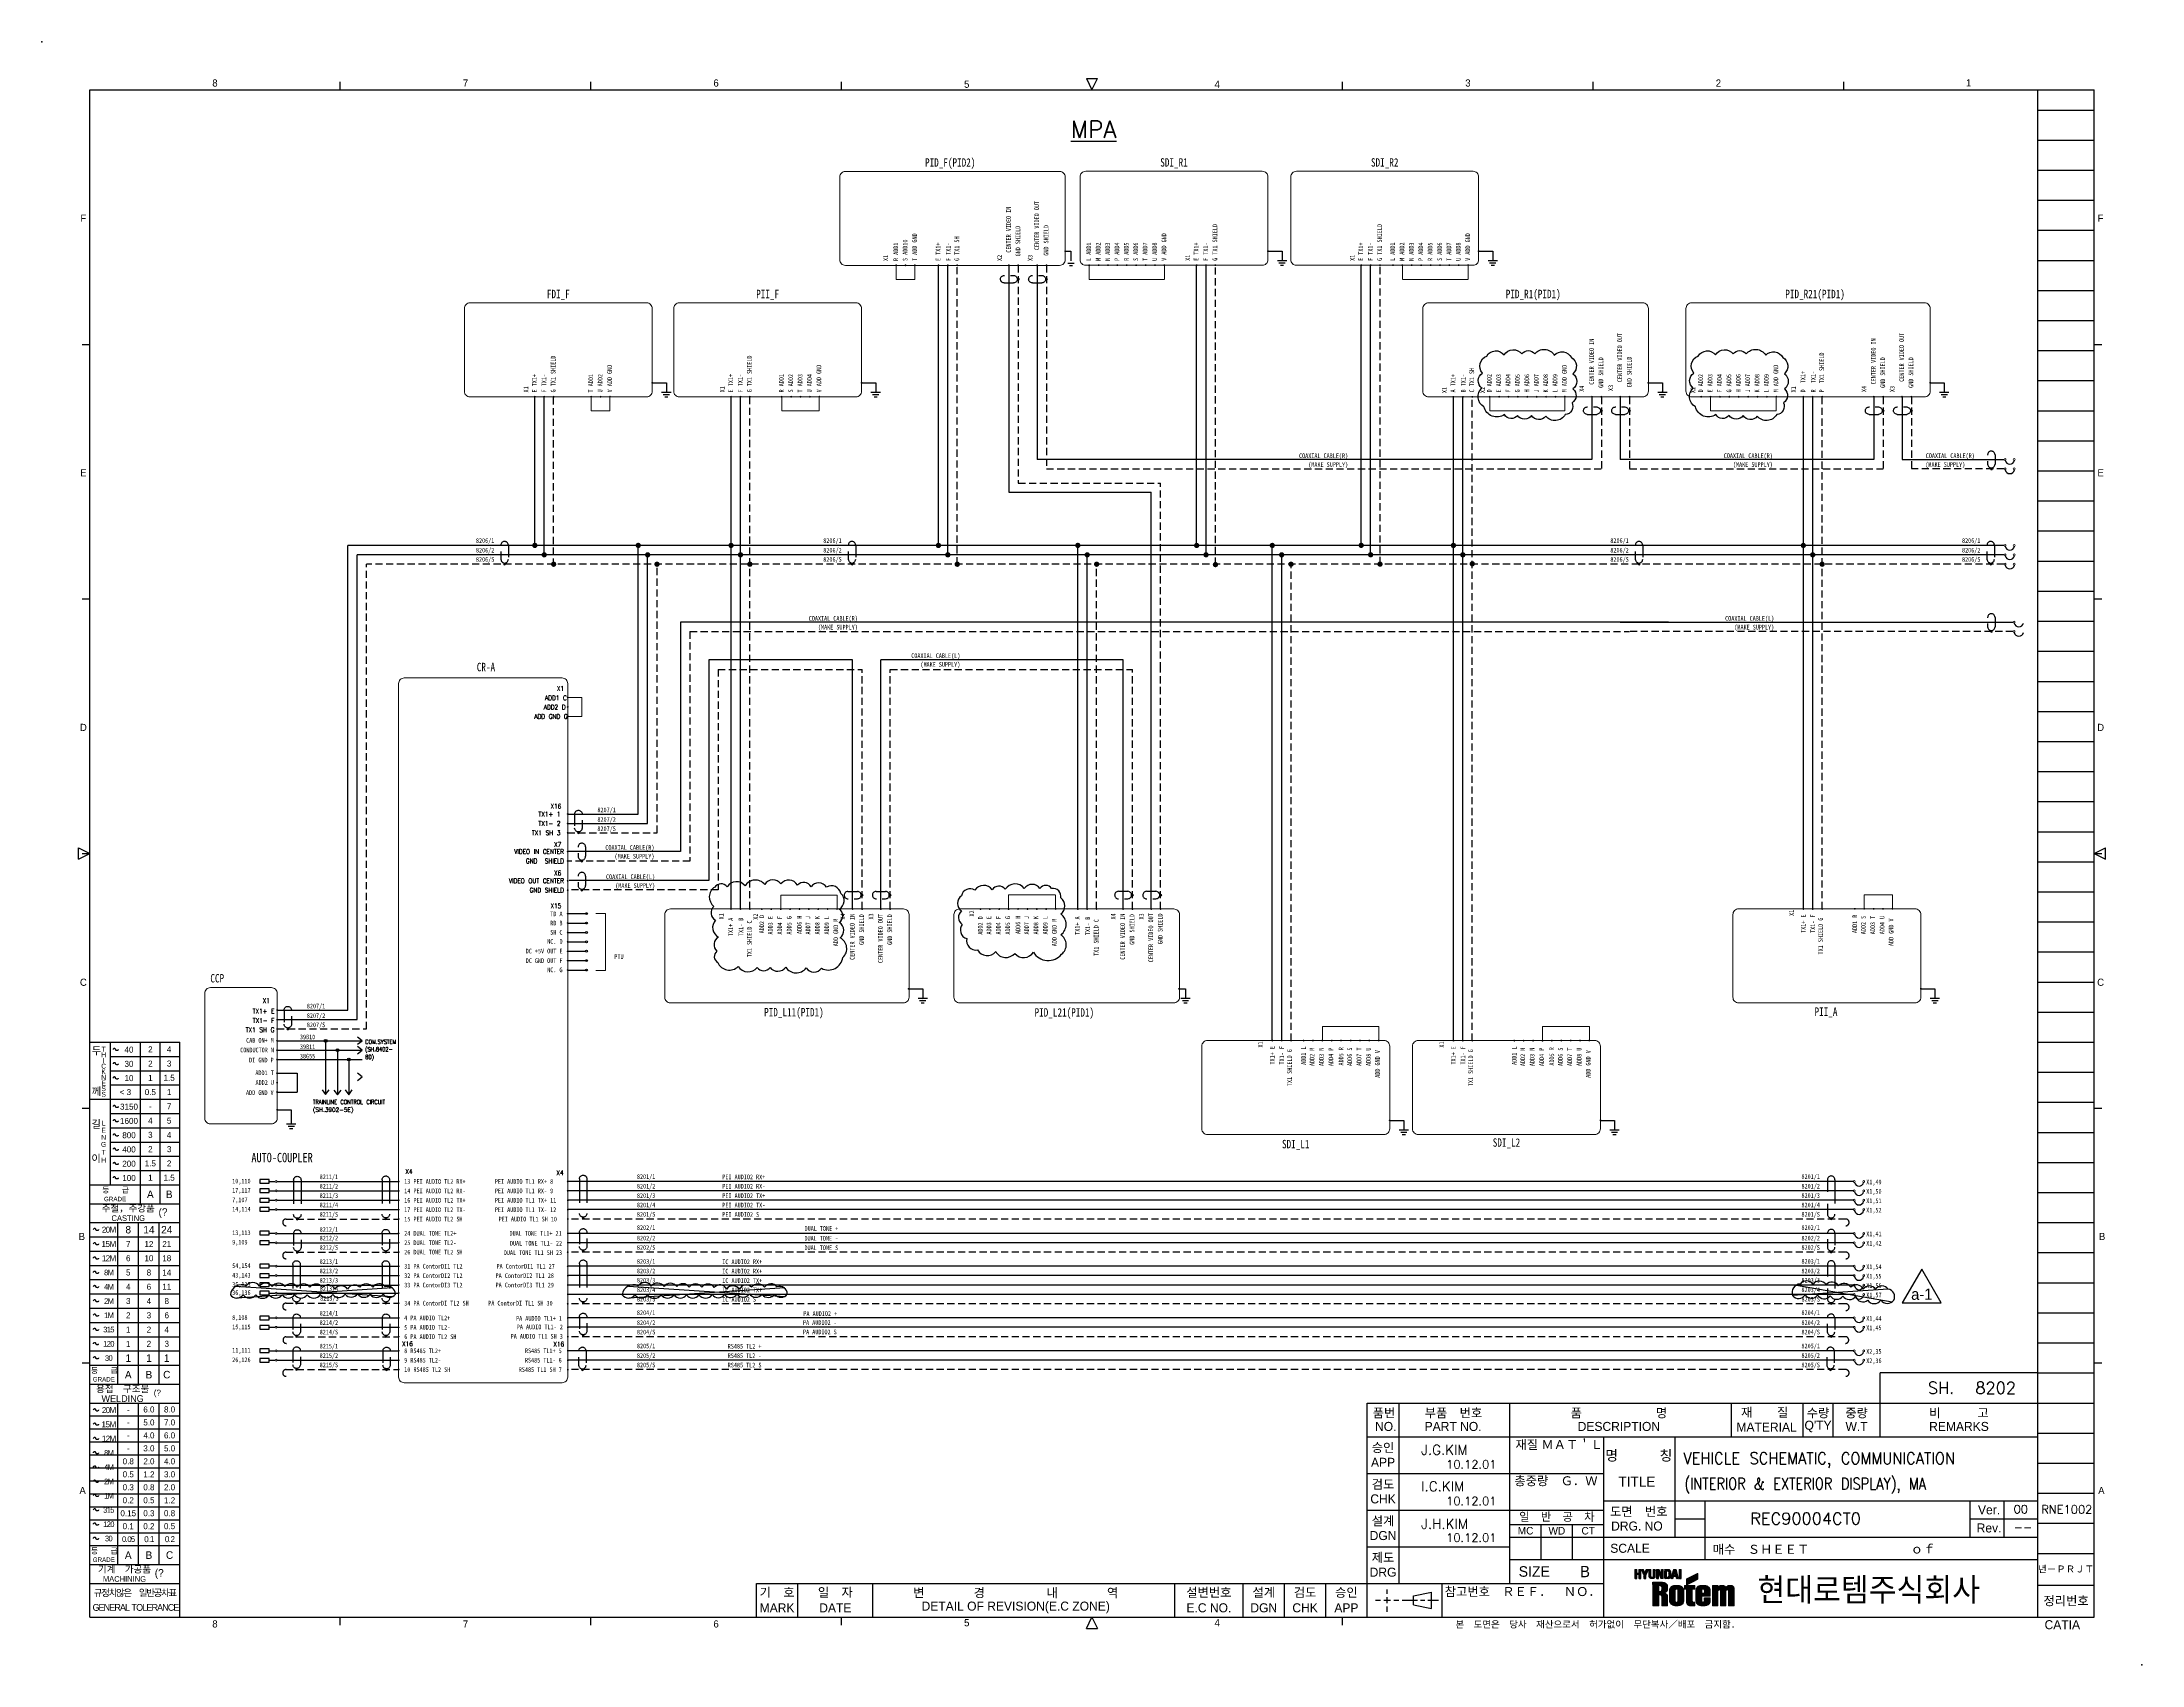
# Model space of a CAD drawing. Header units: millimetres. Extents: x 1677 to 2236, y -507 to -75.
import ezdxf
from ezdxf.enums import TextEntityAlignment as Align

# ---------------------------------------------------------------- set-up
doc = ezdxf.new("R2010")
doc.units = ezdxf.units.MM
doc.linetypes.add('HIDDEN', pattern=[9.525, 6.35, -3.175])
for name, color, linetype, lineweight in [('4', 4, 'Continuous', 18), ('7', 7, 'Continuous', 15), ('ADDRESS', 85, 'Continuous', 15), ('DC+', 43, 'Continuous', 15), ('LINE', 7, 'Continuous', 15), ('TEXT', 7, 'Continuous', 15)]:
    doc.layers.add(name, color=color, linetype=linetype, lineweight=lineweight)
for name, color, linetype in [('FG', 62, 'Continuous'), ('SHEET', 3, 'Continuous'), ('SHIELD', 41, 'Continuous'), ('SYMS', 7, 'Continuous'), ('TX+', 1, 'Continuous'), ('TX-', 30, 'Continuous'), ('VIDEO', 50, 'Continuous')]:
    doc.layers.add(name, color=color, linetype=linetype)
doc.styles.add('CI', font='romand.shx', dxfattribs={"bigfont": 'whgdtxt.shx'})
doc.styles.add('ROMANS', font='txt', dxfattribs={"height": 0.2})
doc.styles.get("Standard").update_dxf_attribs({"font": 'txt.shx', "bigfont": 'whgtxt.shx'})
doc.styles.add('WD', font='romans.shx')
doc.styles.add('굴림', font='')
doc.styles.get('굴림').set_extended_font_data('Gulim')
pattern_1 = [(45, (1609.410299, -313.503456), (-0.00883883476, 0.00883883476), [])]

# ---------------------------------------------------------------- blocks, each defined once
blk = doc.blocks.new('BALL')
at = {"layer": 'LINE'}
h = blk.add_hatch(color=256, dxfattribs=at)
h.paths.add_polyline_path([(203.75, 320.23, 0.41419), (203.5, 319.98), (203.75, 319.98)])
h.paths.add_polyline_path([(203.75, 320.23), (203.75, 319.98), (204, 319.98, 0.41419)])
h.paths.add_polyline_path([(204, 319.98, 0.00002), (204, 319.98), (203.5, 319.98, 1.00004)])
blk.add_circle((203.75, 319.98), 0.25, dxfattribs=at)
blk = doc.blocks.new('A$C38FC7A60')
at = {"layer": 'SHIELD', "linetype": 'HIDDEN'}
for p, q in [((-2, 10), (-2, 2.5)), ((0, 0), (0, 0.5))]:
    blk.add_line(p, q, dxfattribs=at)
for points in [[(-2, 10), (-2, 10), (-1.9, 10.5), (-1.9, 10.5), (-1.2, 12.8), (1.9, 12.3), (2, 10), (2, 10), (2, 2.5), (2, 2.5)], [(2, 2.5), (2, 2.5), (1.9, 2), (1.9, 2), (1.3, 0), (-1.3, 0), (-1.9, 2), (-1.9, 2), (-2, 2.5), (-2, 2.5)]]:
    blk.add_open_spline(points, degree=3, knots=[0, 0, 0, 0, 1, 1, 1, 2, 2, 2, 3, 3, 3, 3], dxfattribs=at)
at = {"layer": 'SHIELD', "linetype": 'HIDDEN', "xscale": -2, "yscale": 2, "zscale": 2}
blk.add_blockref('BALL', (407.5, -640), dxfattribs=at)
blk = doc.blocks.new('A$C20B15E89')
at = {"layer": 'SHIELD', "linetype": 'HIDDEN'}
for p, q in [((-2, 7.5), (-2, 2.5)), ((0, 0), (0, 0.5))]:
    blk.add_line(p, q, dxfattribs=at)
for points in [[(-2, 7.5), (-2, 7.5), (-1.9, 8), (-1.9, 8), (-1.2, 10.3), (1.9, 9.8), (2, 7.5), (2, 7.5), (2, 2.5), (2, 2.5)], [(2, 2.5), (2, 2.5), (1.9, 2), (1.9, 2), (1.3, 0), (-1.3, 0), (-1.9, 2), (-1.9, 2), (-2, 2.5), (-2, 2.5)]]:
    blk.add_open_spline(points, degree=3, knots=[0, 0, 0, 0, 1, 1, 1, 2, 2, 2, 3, 3, 3, 3], dxfattribs=at)
at = {"layer": 'SHIELD', "linetype": 'HIDDEN', "xscale": -2, "yscale": 2, "zscale": 2}
blk.add_blockref('BALL', (407.5, -640), dxfattribs=at)
blk = doc.blocks.new('HA2S1_REF')
for p, q in [((0, 0.109375), (0, -0.109375)), ((0.5625, 0.109375), (0, 0.109375)), ((0.5625, -0.109375), (0.5625, 0.109375)), ((0, -0.109375), (0.5625, -0.109375))]:
    blk.add_line(p, q)
at = {"style": 'WD', "flags": 1}
blk.add_attdef('SIGCODE', (0.0625, 0.1575), '', height=0.125, dxfattribs=at)
at = {"style": 'WD'}
blk.add_attdef('XREF', text='', height=0.125, dxfattribs=at).set_placement((0.28125, -0.0625), align=Align.CENTER)
blk = doc.blocks.new('HA1X3Y')
for p, q in [((-0.1, 0.075), (0, 0)), ((0, 0), (-0.1, -0.075))]:
    blk.add_line(p, q)
at = {"style": 'WD', "width": 0.9}
blk.add_attdef('DESC1', text='', height=0.125, dxfattribs=at).set_placement((-0.15, 0.2656), align=Align.RIGHT)
blk.add_attdef('DESC2', text='', height=0.125, dxfattribs=at).set_placement((-0.15, 0.2), align=Align.TOP_RIGHT)
at = {"style": 'WD', "flags": 1}
blk.add_attdef('X1TERM01', (0, 0), '', height=0.01, dxfattribs=at)
blk = doc.blocks.new('mel1vb')
at = {"const_width": 0.667}
blk.add_lwpolyline([(-0.3, 0, 1), (0.3, 0, 1)], format="xyb", close=True, dxfattribs=at)
blk = doc.blocks.new('WDDOT')
for radius in [0.72, 0.449, 0.223]:
    blk.add_circle((0, 0), radius)

msp = doc.modelspace()

# ---------------------------------------------------------------- hatches: boundary and pattern name
h = msp.add_hatch()
h.set_pattern_fill('ANSI31', color=256, scale=0.1, style=0)
h.set_pattern_definition(pattern_1)
h.paths.add_polyline_path([(2121.11, -486.68), (2121.1, -486.6), (2121.09, -486.52), (2121.08, -486.44), (2121.06, -486.37), (2121.04, -486.3), (2121.02, -486.23), (2120.99, -486.16), (2120.96, -486.1), (2120.92, -486.04), (2120.89, -485.98), (2120.84, -485.92), (2120.8, -485.87), (2120.75, -485.82), (2120.7, -485.77), (2120.65, -485.72), (2120.59, -485.68), (2120.53, -485.64), (2120.47, -485.6), (2120.41, -485.56), (2120.34, -485.53), (2120.28, -485.5), (2120.21, -485.47), (2120.14, -485.45), (2120.06, -485.42), (2119.99, -485.4), (2119.91, -485.39), (2119.83, -485.37), (2119.75, -485.36), (2119.67, -485.35), (2119.59, -485.34), (2119.51, -485.34), (2119.42, -485.34), (2119.01, -485.34), (2118.93, -485.34), (2118.84, -485.34), (2118.75, -485.35), (2118.67, -485.36), (2118.59, -485.38), (2118.51, -485.39), (2118.43, -485.41), (2118.35, -485.43), (2118.27, -485.46), (2118.2, -485.48), (2118.13, -485.51), (2118.06, -485.55), (2117.99, -485.58), (2117.93, -485.62), (2117.87, -485.66), (2117.81, -485.71), (2117.75, -485.76), (2117.7, -485.8), (2117.65, -485.86), (2117.6, -485.91), (2117.56, -485.97), (2117.52, -486.03), (2117.48, -486.1), (2117.44, -486.17), (2117.41, -486.23), (2117.39, -486.31), (2117.36, -486.38), (2117.34, -486.46), (2117.33, -486.54), (2117.32, -486.62), (2117.31, -486.71), (2117.31, -486.8), (2117.31, -489.3), (2117.31, -489.38), (2117.32, -489.47), (2117.33, -489.55), (2117.34, -489.63), (2117.36, -489.71), (2117.38, -489.78), (2117.4, -489.85), (2117.43, -489.92), (2117.46, -489.98), (2117.49, -490.04), (2117.53, -490.1), (2117.57, -490.16), (2117.61, -490.22), (2117.65, -490.27), (2117.7, -490.32), (2117.75, -490.36), (2117.81, -490.4), (2117.86, -490.45), (2117.92, -490.48), (2117.98, -490.52), (2118.05, -490.55), (2118.12, -490.58), (2118.19, -490.61), (2118.26, -490.63), (2118.34, -490.65), (2118.41, -490.67), (2118.5, -490.69), (2118.58, -490.7), (2118.66, -490.71), (2118.75, -490.72), (2118.84, -490.72), (2118.93, -490.72), (2119.48, -490.72), (2119.56, -490.72), (2119.64, -490.72), (2119.72, -490.71), (2119.79, -490.7), (2119.87, -490.69), (2119.94, -490.67), (2120.02, -490.66), (2120.09, -490.64), (2120.16, -490.62), (2120.23, -490.59), (2120.3, -490.57), (2120.36, -490.54), (2120.43, -490.51), (2120.49, -490.48), (2120.55, -490.44), (2120.6, -490.4), (2120.66, -490.36), (2120.71, -490.32), (2120.76, -490.28), (2120.81, -490.23), (2120.85, -490.18), (2120.89, -490.14), (2120.92, -490.08), (2120.96, -490.03), (2120.99, -489.97), (2121.02, -489.91), (2121.04, -489.85), (2121.06, -489.79), (2121.08, -489.73), (2121.09, -489.66), (2121.09, -489.6), (2121.1, -489.53), (2121.11, -488.63), (2119.56, -488.63), (2119.56, -489.38), (2119.56, -489.46), (2119.54, -489.55), (2119.51, -489.63), (2119.47, -489.68), (2119.41, -489.74), (2119.34, -489.78), (2119.28, -489.8), (2119.2, -489.81), (2119.13, -489.81), (2119.07, -489.79), (2119, -489.75), (2118.95, -489.71), (2118.9, -489.64), (2118.87, -489.57), (2118.85, -489.48), (2118.85, -489.4), (2118.85, -486.64), (2118.85, -486.58), (2118.87, -486.5), (2118.9, -486.43), (2118.94, -486.39), (2119.01, -486.34), (2119.06, -486.31), (2119.12, -486.3), (2119.19, -486.29), (2119.26, -486.3), (2119.32, -486.31), (2119.39, -486.34), (2119.44, -486.38), (2119.49, -486.43), (2119.52, -486.48), (2119.55, -486.56), (2119.56, -486.63), (2119.56, -487.35), (2118.85, -487.35), (2118.85, -488.18), (2121.11, -488.18)])
h.paths.add_polyline_path([(2116.33, -486.35), (2117.04, -486.35), (2117.04, -485.34), (2114.3, -485.34), (2114.3, -486.35), (2114.81, -486.35), (2114.83, -489.75), (2114.83, -489.81), (2114.83, -489.87), (2114.84, -489.93), (2114.85, -489.98), (2114.86, -490.04), (2114.87, -490.09), (2114.88, -490.14), (2114.9, -490.18), (2114.92, -490.23), (2114.94, -490.27), (2114.96, -490.31), (2114.98, -490.35), (2115, -490.39), (2115.03, -490.42), (2115.06, -490.46), (2115.09, -490.49), (2115.12, -490.52), (2115.15, -490.54), (2115.19, -490.57), (2115.22, -490.59), (2115.26, -490.61), (2115.3, -490.63), (2115.34, -490.65), (2115.38, -490.66), (2115.42, -490.68), (2115.46, -490.69), (2115.51, -490.7), (2115.55, -490.71), (2115.6, -490.71), (2115.65, -490.72), (2115.69, -490.72), (2115.74, -490.72), (2117.04, -490.72), (2117.04, -489.77), (2116.59, -489.76), (2116.55, -489.76), (2116.52, -489.75), (2116.49, -489.74), (2116.43, -489.69), (2116.38, -489.63), (2116.35, -489.56), (2116.33, -489.49), (2116.33, -489.44)])
h.paths.add_polyline_path([(2114.08, -489.36), (2114.08, -489.28), (2114.08, -486.7), (2114.08, -486.63), (2114.07, -486.56), (2114.06, -486.49), (2114.04, -486.42), (2114.02, -486.35), (2114, -486.29), (2113.97, -486.22), (2113.94, -486.16), (2113.9, -486.1), (2113.87, -486.04), (2113.82, -485.98), (2113.78, -485.93), (2113.73, -485.88), (2113.68, -485.82), (2113.63, -485.78), (2113.57, -485.73), (2113.52, -485.68), (2113.46, -485.64), (2113.4, -485.6), (2113.33, -485.57), (2113.27, -485.53), (2113.2, -485.5), (2113.14, -485.47), (2113.07, -485.44), (2113, -485.42), (2112.93, -485.4), (2112.86, -485.38), (2112.78, -485.37), (2112.71, -485.35), (2112.64, -485.35), (2112.57, -485.34), (2112.49, -485.34), (2111.91, -485.34), (2111.82, -485.34), (2111.73, -485.35), (2111.64, -485.35), (2111.56, -485.37), (2111.48, -485.38), (2111.4, -485.4), (2111.32, -485.42), (2111.25, -485.45), (2111.18, -485.48), (2111.11, -485.51), (2111.04, -485.54), (2110.97, -485.58), (2110.91, -485.62), (2110.85, -485.66), (2110.79, -485.7), (2110.74, -485.75), (2110.68, -485.8), (2110.64, -485.85), (2110.59, -485.9), (2110.55, -485.96), (2110.51, -486.01), (2110.47, -486.07), (2110.43, -486.13), (2110.4, -486.19), (2110.38, -486.25), (2110.35, -486.32), (2110.33, -486.38), (2110.31, -486.45), (2110.3, -486.51), (2110.29, -486.58), (2110.28, -486.65), (2110.28, -486.72), (2111.8, -486.6), (2111.81, -486.54), (2111.82, -486.48), (2111.85, -486.43), (2111.91, -486.37), (2111.99, -486.33), (2112.06, -486.3), (2112.11, -486.29), (2112.17, -486.29), (2112.25, -486.3), (2112.29, -486.31), (2112.33, -486.32), (2112.4, -486.37), (2112.46, -486.43), (2112.49, -486.48), (2112.51, -486.55), (2112.51, -486.6), (2112.51, -489.44), (2112.51, -489.51), (2112.49, -489.6), (2112.46, -489.67), (2112.42, -489.74), (2112.36, -489.79), (2112.31, -489.82), (2112.24, -489.84), (2112.16, -489.86), (2112.07, -489.84), (2112.02, -489.82), (2111.96, -489.79), (2111.9, -489.74), (2111.85, -489.67), (2111.83, -489.6), (2111.81, -489.51), (2111.8, -489.44), (2111.8, -486.6), (2110.28, -486.72), (2110.28, -489.34), (2110.28, -489.42), (2110.29, -489.51), (2110.3, -489.58), (2110.32, -489.66), (2110.34, -489.74), (2110.37, -489.81), (2110.4, -489.87), (2110.44, -489.94), (2110.48, -490), (2110.52, -490.06), (2110.56, -490.12), (2110.61, -490.18), (2110.66, -490.23), (2110.72, -490.28), (2110.77, -490.33), (2110.83, -490.37), (2110.89, -490.41), (2110.96, -490.45), (2111.02, -490.49), (2111.09, -490.52), (2111.15, -490.56), (2111.22, -490.58), (2111.29, -490.61), (2111.36, -490.63), (2111.43, -490.65), (2111.5, -490.67), (2111.57, -490.69), (2111.64, -490.7), (2111.71, -490.71), (2111.77, -490.72), (2111.84, -490.72), (2111.91, -490.72), (2112.39, -490.72), (2112.48, -490.72), (2112.57, -490.71), (2112.65, -490.7), (2112.74, -490.69), (2112.82, -490.68), (2112.9, -490.66), (2112.98, -490.64), (2113.05, -490.62), (2113.13, -490.59), (2113.2, -490.56), (2113.27, -490.53), (2113.34, -490.5), (2113.41, -490.46), (2113.47, -490.42), (2113.53, -490.38), (2113.59, -490.34), (2113.64, -490.29), (2113.7, -490.24), (2113.75, -490.19), (2113.79, -490.14), (2113.84, -490.08), (2113.88, -490.02), (2113.92, -489.96), (2113.95, -489.89), (2113.98, -489.82), (2114, -489.75), (2114.03, -489.68), (2114.04, -489.6), (2114.06, -489.53), (2114.07, -489.45)])
h.paths.add_polyline_path([(2109.79, -488.26), (2109.79, -488.21), (2109.78, -488.16), (2109.78, -488.11), (2109.77, -488.06), (2109.75, -488.02), (2109.74, -487.97), (2109.72, -487.93), (2109.69, -487.89), (2109.67, -487.85), (2109.64, -487.81), (2109.61, -487.78), (2109.58, -487.74), (2109.54, -487.71), (2109.51, -487.68), (2109.47, -487.65), (2109.43, -487.62), (2109.38, -487.59), (2109.34, -487.57), (2109.29, -487.54), (2109.24, -487.52), (2109.19, -487.5), (2109.14, -487.48), (2109.09, -487.46), (2109.04, -487.45), (2108.98, -487.43), (2108.93, -487.42), (2108.87, -487.41), (2108.81, -487.39), (2108.75, -487.39), (2108.69, -487.38), (2108.63, -487.37), (2108.57, -487.37), (2108.63, -487.36), (2108.69, -487.36), (2108.75, -487.35), (2108.81, -487.33), (2108.87, -487.32), (2108.93, -487.3), (2108.98, -487.28), (2109.04, -487.25), (2109.09, -487.23), (2109.14, -487.2), (2109.19, -487.17), (2109.24, -487.14), (2109.29, -487.1), (2109.34, -487.07), (2109.38, -487.03), (2109.43, -486.99), (2109.47, -486.95), (2109.51, -486.91), (2109.54, -486.86), (2109.58, -486.82), (2109.61, -486.77), (2109.64, -486.72), (2109.67, -486.67), (2109.69, -486.62), (2109.72, -486.57), (2109.74, -486.51), (2109.75, -486.46), (2109.77, -486.4), (2109.78, -486.35), (2109.78, -486.29), (2109.79, -486.23), (2109.79, -486.17), (2109.79, -485.72), (2109.79, -485.65), (2109.78, -485.59), (2109.78, -485.52), (2109.77, -485.46), (2109.75, -485.4), (2109.73, -485.34), (2109.71, -485.28), (2109.68, -485.22), (2109.66, -485.17), (2109.62, -485.11), (2109.59, -485.06), (2109.55, -485.01), (2109.51, -484.97), (2109.47, -484.92), (2109.42, -484.88), (2109.37, -484.84), (2109.32, -484.8), (2109.26, -484.76), (2109.2, -484.73), (2109.14, -484.7), (2109.07, -484.67), (2109, -484.64), (2108.93, -484.62), (2108.86, -484.59), (2108.78, -484.57), (2108.7, -484.56), (2108.62, -484.54), (2108.54, -484.53), (2108.45, -484.52), (2108.36, -484.51), (2108.26, -484.51), (2108.17, -484.51), (2105.87, -484.51), (2105.87, -490.72), (2107.44, -490.72), (2107.44, -485.38), (2107.76, -485.38), (2107.86, -485.39), (2107.97, -485.43), (2108.06, -485.5), (2108.12, -485.58), (2108.15, -485.63), (2108.18, -485.69), (2108.21, -485.75), (2108.23, -485.82), (2108.25, -485.89), (2108.26, -485.96), (2108.27, -486.03), (2108.27, -486.11), (2108.28, -486.18), (2108.27, -486.26), (2108.27, -486.33), (2108.26, -486.4), (2108.24, -486.47), (2108.22, -486.54), (2108.2, -486.61), (2108.17, -486.67), (2108.14, -486.73), (2108.11, -486.79), (2108.05, -486.86), (2107.96, -486.93), (2107.85, -486.98), (2107.76, -486.98), (2107.44, -486.98), (2107.44, -487.88), (2107.82, -487.88), (2107.86, -487.88), (2107.9, -487.89), (2107.95, -487.9), (2108.02, -487.94), (2108.05, -487.97), (2108.07, -487.99), (2108.1, -488.03), (2108.13, -488.05), (2108.15, -488.09), (2108.17, -488.12), (2108.19, -488.16), (2108.2, -488.19), (2108.21, -488.21), (2108.23, -488.26), (2108.24, -488.29), (2108.25, -488.32), (2108.26, -488.38), (2108.26, -488.4), (2108.27, -488.45), (2108.27, -488.48), (2108.27, -488.51), (2108.27, -490.72), (2109.79, -490.72)])
h = msp.add_hatch()
h.set_pattern_fill('ANSI31', color=256, scale=0.1, style=0)
h.set_pattern_definition(pattern_1)
h.paths.add_polyline_path([(2127.48, -486.25), (2127.48, -486.14), (2127.46, -486.04), (2127.44, -485.95), (2127.4, -485.86), (2127.36, -485.78), (2127.31, -485.7), (2127.25, -485.63), (2127.18, -485.57), (2127.11, -485.52), (2127.04, -485.47), (2126.95, -485.43), (2126.87, -485.39), (2126.78, -485.36), (2126.69, -485.34), (2126.59, -485.33), (2126.5, -485.32), (2126.4, -485.32), (2126.31, -485.32), (2126.21, -485.33), (2126.12, -485.35), (2126.03, -485.37), (2125.94, -485.4), (2125.85, -485.44), (2125.77, -485.48), (2125.69, -485.54), (2125.62, -485.59), (2125.55, -485.65), (2125.49, -485.73), (2125.44, -485.8), (2125.39, -485.88), (2125.36, -485.97), (2125.33, -486.07), (2125.3, -485.97), (2125.27, -485.89), (2125.23, -485.8), (2125.18, -485.73), (2125.12, -485.66), (2125.06, -485.6), (2125, -485.54), (2124.93, -485.49), (2124.85, -485.45), (2124.78, -485.41), (2124.7, -485.38), (2124.62, -485.35), (2124.53, -485.33), (2124.44, -485.32), (2124.36, -485.31), (2124.27, -485.31), (2124.18, -485.32), (2124.09, -485.33), (2124.01, -485.35), (2123.92, -485.37), (2123.84, -485.4), (2123.75, -485.43), (2123.67, -485.47), (2123.6, -485.52), (2123.52, -485.57), (2123.46, -485.63), (2123.39, -485.69), (2123.33, -485.76), (2123.28, -485.83), (2123.23, -485.91), (2123.19, -486), (2123.16, -486.09), (2123.16, -485.34), (2121.7, -485.34), (2121.7, -490.72), (2123.16, -490.72), (2123.16, -486.82), (2123.17, -486.74), (2123.19, -486.67), (2123.23, -486.62), (2123.28, -486.57), (2123.34, -486.53), (2123.4, -486.51), (2123.48, -486.49), (2123.54, -486.49), (2123.61, -486.5), (2123.66, -486.52), (2123.72, -486.56), (2123.77, -486.59), (2123.82, -486.65), (2123.85, -486.72), (2123.87, -486.8), (2123.87, -486.86), (2123.87, -490.72), (2125.31, -490.72), (2125.31, -486.75), (2125.32, -486.69), (2125.35, -486.62), (2125.39, -486.58), (2125.46, -486.53), (2125.52, -486.51), (2125.58, -486.49), (2125.63, -486.49), (2125.67, -486.49), (2125.75, -486.5), (2125.8, -486.52), (2125.86, -486.55), (2125.92, -486.59), (2125.96, -486.66), (2125.99, -486.72), (2126, -486.79), (2126, -490.72), (2127.46, -490.72)])

# ---------------------------------------------------------------- linework, layer by layer
at = {"color": 5, "linetype": 'Continuous'}
for p, q in [((1689.91, -493.8), (1689.91, -87.4)), ((1689.91, -87.4), (2223.31, -87.4)), ((2208.31, -493.8), (2208.31, -87.4)), ((2223.31, -493.8), (2223.31, -87.4)), ((2208.31, -92.8), (2223.31, -92.8)), ((2208.31, -108.8), (2223.31, -108.8)), ((2208.31, -124.8), (2223.31, -124.8)), ((2208.31, -140.8), (2223.31, -140.8)), ((2208.31, -156.8), (2223.31, -156.8)), ((2208.31, -172.8), (2223.31, -172.8)), ((2208.31, -188.8), (2223.31, -188.8)), ((2208.31, -204.8), (2223.31, -204.8)), ((2208.31, -220.8), (2223.31, -220.8)), ((2208.31, -236.8), (2223.31, -236.8)), ((2208.31, -252.8), (2223.31, -252.8)), ((2208.31, -268.8), (2223.31, -268.8)), ((2208.31, -284.8), (2223.31, -284.8)), ((2208.31, -300.8), (2223.31, -300.8)), ((2208.31, -316.8), (2223.31, -316.8)), ((2208.31, -332.8), (2223.31, -332.8)), ((1689.91, -340.8), (1713.91, -340.8)), ((1713.91, -493.8), (1713.91, -340.8)), ((2208.31, -348.8), (2223.31, -348.8)), ((2208.31, -364.8), (2223.31, -364.8)), ((2208.31, -380.8), (2223.31, -380.8)), ((1689.91, -388.8), (1713.91, -388.8)), ((2208.31, -396.8), (2223.31, -396.8)), ((2208.31, -412.8), (2223.31, -412.8)), ((2208.31, -428.8), (2223.31, -428.8)), ((1689.91, -436.8), (1713.91, -436.8)), ((2029.81, -493.8), (2029.81, -436.8)), ((2029.81, -436.8), (2208.31, -436.8)), ((2029.81, -445.8), (2208.31, -445.8)), ((2208.31, -444.8), (2223.31, -444.8)), ((2208.31, -460.8), (2223.31, -460.8)), ((2208.31, -476.8), (2223.31, -476.8)), ((1689.91, -484.8), (1713.91, -484.8)), ((1867.31, -493.8), (1867.31, -484.8)), ((1867.31, -484.8), (2029.81, -484.8)), ((1689.91, -493.8), (2223.31, -493.8))]:
    msp.add_line(p, q, dxfattribs=at)
at = {"color": 6, "linetype": 'Continuous'}
for p, q in [((1756.59, -87.4), (1756.59, -85.3)), ((1823.26, -87.4), (1823.26, -85.3)), ((1889.94, -87.4), (1889.94, -85.3)), ((2023.29, -87.4), (2023.29, -85.3)), ((2089.96, -87.4), (2089.96, -85.3)), ((2156.64, -87.4), (2156.64, -85.3)), ((2208.31, -100.8), (2223.31, -100.8)), ((2208.31, -116.8), (2223.31, -116.8)), ((2208.31, -132.8), (2223.31, -132.8)), ((2208.31, -148.8), (2223.31, -148.8)), ((1687.86, -155.14), (1689.91, -155.14)), ((2223.31, -155.14), (2225.36, -155.14)), ((2208.31, -164.8), (2223.31, -164.8)), ((2208.31, -180.8), (2223.31, -180.8)), ((2208.31, -196.8), (2223.31, -196.8)), ((2208.31, -212.8), (2223.31, -212.8)), ((1687.86, -222.87), (1689.91, -222.87)), ((2223.31, -222.87), (2225.36, -222.87)), ((2208.31, -228.8), (2223.31, -228.8)), ((2208.31, -244.8), (2223.31, -244.8)), ((2208.31, -260.8), (2223.31, -260.8)), ((2208.31, -276.8), (2223.31, -276.8)), ((1687.86, -290.6), (1689.91, -290.6)), ((2208.31, -292.8), (2223.31, -292.8)), ((2223.31, -290.6), (2225.36, -290.6)), ((2208.31, -308.8), (2223.31, -308.8)), ((2208.31, -324.8), (2223.31, -324.8)), ((1695.41, -378.75), (1695.41, -340.8)), ((1703.41, -383.78), (1703.41, -340.8)), ((1708.66, -383.78), (1708.66, -340.8)), ((2208.31, -340.8), (2223.31, -340.8)), ((1695.41, -344.6), (1713.91, -344.6)), ((1695.41, -348.39), (1713.91, -348.39)), ((1689.91, -355.98), (1713.91, -355.98)), ((1695.41, -352.19), (1713.91, -352.19)), ((2208.31, -356.8), (2223.31, -356.8)), ((1687.86, -358.34), (1689.91, -358.34)), ((1695.41, -359.78), (1713.91, -359.78)), ((2223.31, -358.34), (2225.36, -358.34)), ((1695.41, -363.57), (1713.91, -363.57)), ((1695.41, -367.37), (1713.91, -367.37)), ((1695.41, -371.16), (1713.91, -371.16)), ((2208.31, -372.8), (2223.31, -372.8)), ((1689.91, -378.75), (1713.91, -378.75)), ((1695.41, -374.96), (1713.91, -374.96)), ((1689.91, -383.78), (1713.91, -383.78)), ((1697.41, -431.78), (1697.41, -388.8)), ((1702.91, -431.78), (1702.91, -388.8)), ((1708.41, -431.78), (1708.41, -388.8)), ((2208.31, -388.8), (2223.31, -388.8)), ((1689.91, -392.6), (1713.91, -392.6)), ((1689.91, -396.39), (1713.91, -396.39)), ((1689.91, -400.19), (1713.91, -400.19)), ((1689.91, -403.98), (1713.91, -403.98)), ((1689.91, -407.78), (1713.91, -407.78)), ((2208.31, -404.8), (2223.31, -404.8)), ((1689.91, -411.57), (1713.91, -411.57)), ((1689.91, -415.37), (1713.91, -415.37)), ((1689.91, -419.16), (1713.91, -419.16)), ((1689.91, -422.96), (1713.91, -422.96)), ((2208.31, -420.8), (2223.31, -420.8)), ((1687.86, -426.07), (1689.91, -426.07)), ((1689.91, -426.75), (1713.91, -426.75)), ((2166.31, -436.8), (2166.31, -428.8)), ((2208.31, -428.8), (2166.31, -428.8)), ((2223.31, -426.07), (2225.36, -426.07)), ((1689.91, -431.78), (1713.91, -431.78)), ((1689.91, -440.25), (1713.91, -440.25)), ((1697.41, -479.78), (1697.41, -436.8)), ((1702.91, -479.78), (1702.91, -436.8)), ((1708.41, -479.78), (1708.41, -436.8)), ((2038.31, -484.8), (2038.31, -436.8)), ((2067.81, -484.8), (2067.81, -436.8)), ((2126.81, -445.8), (2126.81, -436.8)), ((2145.81, -445.8), (2145.81, -436.8)), ((2153.81, -445.8), (2153.81, -436.8)), ((2166.31, -445.8), (2166.31, -436.8)), ((2208.31, -436.8), (2223.31, -436.8)), ((1689.91, -443.7), (1713.91, -443.7)), ((2092.81, -493.8), (2092.81, -445.8)), ((2111.81, -472.47), (2111.81, -445.8)), ((1689.91, -447.15), (1713.91, -447.15)), ((1689.91, -450.6), (1713.91, -450.6)), ((1689.91, -454.05), (1713.91, -454.05)), ((1689.91, -457.5), (1713.91, -457.5)), ((2029.81, -455.55), (2092.81, -455.55)), ((2208.31, -452.8), (2223.31, -452.8)), ((1689.91, -460.95), (1713.91, -460.95)), ((2092.81, -462.82), (2208.31, -462.82)), ((2119.81, -472.47), (2119.81, -462.82)), ((2190.31, -472.47), (2190.31, -462.82)), ((2199.31, -472.47), (2199.31, -462.82)), ((1689.91, -464.4), (1713.91, -464.4)), ((1689.91, -467.85), (1713.91, -467.85)), ((2029.81, -465.3), (2092.81, -465.3)), ((2067.81, -469.1), (2092.81, -469.1)), ((2076.14, -478.47), (2076.14, -469.1)), ((2084.48, -478.47), (2084.48, -469.1)), ((2111.81, -467.65), (2119.81, -467.65)), ((2190.31, -467.65), (2208.31, -467.65)), ((2208.31, -468.8), (2223.31, -468.8)), ((1689.91, -471.3), (1713.91, -471.3)), ((1689.91, -474.75), (1713.91, -474.75)), ((2067.81, -472.47), (2092.81, -472.47)), ((2092.81, -472.47), (2208.31, -472.47)), ((2119.81, -478.47), (2119.81, -472.47)), ((2188.31, -472.47), (2193.31, -472.47)), ((1689.91, -479.78), (1713.91, -479.78)), ((2029.81, -475.05), (2067.81, -475.05)), ((2067.81, -478.47), (2208.31, -478.47)), ((1878.31, -493.8), (1878.31, -484.8)), ((1898.31, -493.8), (1898.31, -484.8)), ((1978.62, -493.8), (1978.62, -484.8)), ((1996.81, -493.8), (1996.81, -484.8)), ((2007.81, -493.8), (2007.81, -484.8)), ((2018.81, -493.8), (2018.81, -484.8)), ((2029.81, -484.8), (2092.81, -484.8)), ((2049.81, -493.8), (2049.81, -484.8)), ((2208.31, -485.3), (2223.31, -485.3)), ((2032.06, -489.3), (2033.41, -489.3)), ((2034.31, -489.3), (2036, -489.3)), ((2035.14, -487.6), (2035.14, -486.39)), ((2035.14, -490.07), (2035.14, -488.5)), ((2035.14, -492.35), (2035.14, -490.97)), ((2036.9, -489.3), (2038.25, -489.3)), ((2039.12, -489.3), (2043.19, -489.3)), ((2042.18, -488.1), (2046.98, -487.1)), ((2042.18, -490.5), (2042.18, -488.1)), ((2042.18, -490.5), (2046.98, -491.5)), ((2043.99, -489.3), (2045.19, -489.3)), ((2045.99, -489.3), (2048.8, -489.3)), ((2046.98, -491.5), (2046.98, -487.1)), ((1756.59, -495.91), (1756.59, -493.8)), ((1823.26, -495.91), (1823.26, -493.8)), ((1889.94, -495.91), (1889.94, -493.8)), ((2023.29, -495.91), (2023.29, -493.8))]:
    msp.add_line(p, q, dxfattribs=at)
at = {"color": 2, "linetype": 'Continuous'}
for p, q in [((1955.11, -84.38), (1958.11, -84.38)), ((1955.11, -84.38), (1956.61, -87.4)), ((1956.61, -87.4), (1958.11, -84.38)), ((1686.89, -289.08), (1689.91, -290.6)), ((1686.89, -292.12), (1686.89, -289.08)), ((2223.31, -290.6), (2226.33, -289.08)), ((2226.33, -292.12), (2226.33, -289.08)), ((1686.89, -292.12), (1689.91, -290.6)), ((2223.31, -290.6), (2226.33, -292.12)), ((1955.11, -496.83), (1956.61, -493.8)), ((1955.11, -496.83), (1958.11, -496.83)), ((1956.61, -493.8), (1958.11, -496.83))]:
    msp.add_line(p, q, dxfattribs=at)
at = {"color": 0}
for p, q in [((1950.18, -133.5), (1951.84, -133.5)), ((2005.93, -132.86), (2008.43, -132.86)), ((2006.35, -133.48), (2008.02, -133.48)), ((2006.77, -134.11), (2007.6, -134.11)), ((2062, -132.86), (2064.5, -132.86)), ((2062.42, -133.48), (2064.09, -133.48)), ((2062.84, -134.11), (2063.67, -134.11)), ((1950.59, -134.13), (1951.43, -134.13)), ((1842.1, -167.86), (1844.6, -167.86)), ((1842.52, -168.48), (1844.18, -168.48)), ((1842.93, -169.11), (1843.77, -169.11)), ((1897.8, -167.86), (1900.3, -167.86)), ((1898.21, -168.48), (1899.88, -168.48)), ((1898.63, -169.11), (1899.46, -169.11)), ((2107.15, -167.86), (2109.65, -167.86)), ((2107.56, -168.48), (2109.23, -168.48)), ((2107.98, -169.11), (2108.81, -169.11)), ((2182.15, -167.86), (2184.65, -167.86)), ((2182.56, -168.48), (2184.23, -168.48)), ((2182.98, -169.11), (2183.81, -169.11)), ((1910.32, -329.11), (1912.82, -329.11)), ((1980.24, -329.1), (1982.74, -329.1)), ((2179.65, -329.09), (2182.15, -329.09)), ((1910.74, -329.73), (1912.41, -329.73)), ((1911.16, -330.36), (1911.99, -330.36)), ((1980.65, -329.72), (1982.32, -329.72)), ((1981.07, -330.35), (1981.9, -330.35)), ((2180.06, -329.71), (2181.73, -329.71)), ((2180.48, -330.34), (2181.31, -330.34)), ((1742.28, -362.54), (1744.78, -362.54)), ((1742.7, -363.17), (1744.36, -363.17)), ((1743.11, -363.79), (1743.95, -363.79)), ((2038.33, -364.11), (2040.83, -364.11)), ((2038.75, -364.73), (2040.41, -364.73)), ((2039.16, -365.36), (2040, -365.36)), ((2094.4, -364.11), (2096.9, -364.11)), ((2094.82, -364.73), (2096.48, -364.73)), ((2095.23, -365.36), (2096.07, -365.36))]:
    msp.add_line(p, q, dxfattribs=at)
for p, q in [((1817.12, -306.61), (1821.87, -306.61)), ((1817.12, -309.11), (1821.87, -309.11)), ((1817.12, -311.61), (1821.87, -311.61)), ((1817.12, -314.11), (1821.87, -314.11)), ((1817.12, -316.61), (1821.87, -316.61)), ((1817.12, -319.11), (1821.87, -319.11)), ((1817.12, -321.61), (1821.87, -321.61)), ((1752.69, -340.42), (1752.69, -354.73)), ((1755.83, -342.92), (1755.83, -354.8)), ((1758.83, -345.42), (1758.83, -354.77)), ((1739.76, -349.06), (1745.13, -349.06)), ((1745.13, -349.06), (1745.13, -354.06)), ((1739.74, -354.06), (1745.13, -354.06)), ((1739.74, -377.86), (1772.1, -377.86)), ((2159.21, -377.86), (1817.14, -377.86)), ((1739.74, -380.36), (1772.1, -380.36)), ((1739.74, -382.86), (1772.1, -382.86)), ((1739.74, -385.36), (1772.1, -385.36)), ((2159.21, -380.36), (1817.14, -380.36)), ((2159.21, -382.86), (1817.14, -382.86)), ((2159.21, -385.36), (1817.14, -385.36)), ((1739.74, -391.66), (1772.1, -391.66)), ((1739.74, -394.16), (1772.1, -394.16)), ((2159.21, -391.66), (1817.14, -391.66)), ((2159.21, -394.16), (1817.14, -394.16)), ((1739.74, -400.41), (1772.1, -400.41)), ((2159.21, -400.41), (1817.14, -400.41)), ((1739.74, -402.91), (1772.1, -402.91)), ((1739.74, -405.41), (1772.1, -405.41)), ((1739.74, -407.55), (1772.1, -407.55)), ((2159.46, -402.91), (1817.14, -402.91)), ((2159.21, -405.41), (1817.14, -405.41)), ((2159.46, -407.91), (1817.14, -407.91)), ((1739.74, -414.16), (1772.1, -414.16)), ((1739.74, -416.66), (1772.1, -416.66)), ((2159.21, -414.16), (1817.14, -414.16)), ((2159.21, -416.66), (1817.14, -416.66))]:
    msp.add_line(p, q)
at = {"color": 0, "linetype": 'Continuous'}
for p, q in [((1737.64, -377.86), (1739.24, -377.86)), ((1737.64, -380.31), (1739.24, -380.31)), ((1737.64, -382.86), (1739.24, -382.86)), ((1737.64, -385.31), (1739.24, -385.31)), ((1737.64, -391.61), (1739.25, -391.61)), ((1737.64, -394.11), (1739.25, -394.11)), ((1737.65, -400.35), (1739.25, -400.35)), ((1737.64, -402.91), (1739.24, -402.91)), ((1737.64, -407.55), (1739.24, -407.55)), ((1737.65, -405.35), (1739.25, -405.35)), ((1737.64, -414.16), (1739.24, -414.16)), ((1737.64, -416.66), (1739.24, -416.66)), ((1737.64, -422.91), (1739.24, -422.91)), ((1737.64, -425.41), (1739.24, -425.41))]:
    msp.add_line(p, q, dxfattribs=at)
at = {"color": 1}
for p, q in [((1728.83, -405.72), (1770.5, -408.46)), ((1770.38, -406.14), (1729.03, -408.9)), ((1833.29, -405.72), (1874.96, -408.46)), ((1874.84, -406.14), (1833.49, -408.9)), ((2168.46, -406.5), (2143.02, -408.24)), ((2144.06, -405.41), (2169.55, -409.85)), ((2114.81, -485.17), (2117.86, -482.13)), ((2114.81, -485.16), (2117.82, -482.15)), ((2114.81, -485.14), (2117.79, -482.16)), ((2114.81, -485.12), (2117.75, -482.18)), ((2114.81, -485.11), (2117.72, -482.2)), ((2114.81, -485.09), (2117.68, -482.22)), ((2114.81, -485.07), (2117.65, -482.23)), ((2114.81, -485.05), (2117.61, -482.25)), ((2114.81, -485.04), (2117.58, -482.27)), ((2114.81, -485.02), (2117.54, -482.29)), ((2114.81, -485), (2117.51, -482.3)), ((2114.81, -484.98), (2117.47, -482.32)), ((2114.81, -484.96), (2117.43, -482.34)), ((2114.81, -484.95), (2117.4, -482.36)), ((2114.81, -484.93), (2117.36, -482.37)), ((2114.81, -484.91), (2117.33, -482.39)), ((2114.81, -484.89), (2117.29, -482.41)), ((2114.81, -484.88), (2117.26, -482.43)), ((2114.81, -484.86), (2117.22, -482.45)), ((2114.81, -484.84), (2117.19, -482.46)), ((2114.81, -484.82), (2117.15, -482.48)), ((2114.81, -484.81), (2117.12, -482.5)), ((2114.81, -484.79), (2117.08, -482.52)), ((2114.81, -484.77), (2117.05, -482.53)), ((2114.81, -484.75), (2117.01, -482.55)), ((2114.81, -484.73), (2116.98, -482.57)), ((2114.81, -484.72), (2116.94, -482.59)), ((2114.81, -484.7), (2116.9, -482.6)), ((2114.81, -484.68), (2116.87, -482.62)), ((2114.81, -484.66), (2116.83, -482.64)), ((2114.81, -484.65), (2116.8, -482.66)), ((2114.81, -484.63), (2116.76, -482.67)), ((2114.81, -484.61), (2116.73, -482.69)), ((2114.81, -484.59), (2116.69, -482.71)), ((2114.81, -484.58), (2116.66, -482.73)), ((2114.81, -484.56), (2116.62, -482.75)), ((2114.81, -484.54), (2116.59, -482.76)), ((2114.81, -484.52), (2116.55, -482.78)), ((2114.81, -484.5), (2116.52, -482.8)), ((2114.81, -484.49), (2116.48, -482.82)), ((2114.81, -484.47), (2116.45, -482.83)), ((2114.81, -484.45), (2116.41, -482.85)), ((2114.81, -484.43), (2116.37, -482.87)), ((2114.81, -484.42), (2116.34, -482.89)), ((2114.81, -484.4), (2116.3, -482.9)), ((2114.81, -484.38), (2116.27, -482.92)), ((2114.81, -484.36), (2116.23, -482.94)), ((2114.81, -484.35), (2116.2, -482.96)), ((2114.81, -484.33), (2116.16, -482.98)), ((2114.81, -484.31), (2116.13, -482.99)), ((2114.81, -484.29), (2116.09, -483.01)), ((2114.81, -484.28), (2116.06, -483.03)), ((2114.81, -484.26), (2116.02, -483.05)), ((2114.81, -484.24), (2115.99, -483.06)), ((2114.81, -484.22), (2115.95, -483.08)), ((2114.81, -484.2), (2115.92, -483.1)), ((2114.81, -484.19), (2115.88, -483.12)), ((2114.81, -484.17), (2115.84, -483.13)), ((2114.81, -484.15), (2115.81, -483.15)), ((2114.81, -484.13), (2115.77, -483.17)), ((2114.81, -484.12), (2115.74, -483.19)), ((2114.81, -484.1), (2115.7, -483.2)), ((2114.81, -484.08), (2115.67, -483.22)), ((2114.81, -484.06), (2115.63, -483.24)), ((2114.81, -484.05), (2115.6, -483.26)), ((2114.81, -484.03), (2115.56, -483.28)), ((2114.81, -484.01), (2115.53, -483.29)), ((2114.81, -483.99), (2115.49, -483.31)), ((2114.81, -483.97), (2115.46, -483.33)), ((2114.81, -483.96), (2115.42, -483.35)), ((2114.81, -483.94), (2115.39, -483.36)), ((2114.81, -483.92), (2115.35, -483.38)), ((2114.81, -483.9), (2115.31, -483.4)), ((2114.81, -483.89), (2115.28, -483.42)), ((2114.81, -483.87), (2115.24, -483.43)), ((2114.81, -483.85), (2115.21, -483.45)), ((2114.81, -483.83), (2115.17, -483.47)), ((2114.81, -483.82), (2115.14, -483.49)), ((2114.81, -483.8), (2115.1, -483.5)), ((2114.81, -483.78), (2115.07, -483.52)), ((2114.81, -483.76), (2115.03, -483.54)), ((2114.81, -483.74), (2115, -483.56)), ((2114.81, -483.73), (2114.96, -483.58)), ((2114.81, -483.71), (2114.93, -483.59)), ((2114.81, -483.69), (2114.89, -483.61)), ((2114.81, -483.67), (2114.86, -483.63)), ((2114.81, -483.66), (2114.82, -483.65)), ((2114.85, -485.16), (2117.86, -482.15)), ((2114.88, -485.14), (2117.86, -482.17)), ((2114.92, -485.12), (2117.86, -482.18)), ((2114.96, -485.1), (2117.86, -482.2)), ((2114.99, -485.08), (2117.86, -482.22)), ((2115.03, -485.06), (2117.86, -482.24)), ((2115.06, -485.05), (2117.86, -482.25)), ((2115.1, -485.03), (2117.86, -482.27)), ((2115.14, -485.01), (2117.86, -482.29)), ((2115.17, -484.99), (2117.86, -482.31)), ((2115.21, -484.97), (2117.86, -482.32)), ((2115.24, -484.96), (2117.86, -482.34)), ((2115.28, -484.94), (2117.86, -482.36)), ((2115.31, -484.92), (2117.86, -482.38)), ((2115.35, -484.9), (2117.86, -482.4)), ((2115.39, -484.88), (2117.86, -482.41)), ((2115.42, -484.86), (2117.86, -482.43)), ((2115.46, -484.85), (2117.86, -482.45)), ((2115.49, -484.83), (2117.86, -482.47)), ((2115.53, -484.81), (2117.86, -482.48)), ((2115.57, -484.79), (2117.86, -482.5)), ((2115.6, -484.77), (2117.86, -482.52)), ((2115.64, -484.76), (2117.86, -482.54)), ((2115.67, -484.74), (2117.86, -482.55)), ((2115.71, -484.72), (2117.86, -482.57)), ((2115.74, -484.7), (2117.86, -482.59)), ((2115.78, -484.68), (2117.86, -482.61)), ((2115.82, -484.67), (2117.86, -482.63)), ((2115.85, -484.65), (2117.86, -482.64)), ((2115.89, -484.63), (2117.86, -482.66)), ((2115.92, -484.61), (2117.86, -482.68)), ((2115.96, -484.59), (2117.86, -482.7)), ((2116, -484.57), (2117.86, -482.71)), ((2116.03, -484.56), (2117.86, -482.73)), ((2116.07, -484.54), (2117.86, -482.75)), ((2116.1, -484.52), (2117.86, -482.77)), ((2116.14, -484.5), (2117.86, -482.78)), ((2116.17, -484.48), (2117.86, -482.8)), ((2116.21, -484.47), (2117.86, -482.82)), ((2116.25, -484.45), (2117.86, -482.84)), ((2116.28, -484.43), (2117.86, -482.86)), ((2116.32, -484.41), (2117.86, -482.87)), ((2116.35, -484.39), (2117.86, -482.89)), ((2116.39, -484.37), (2117.86, -482.91)), ((2116.43, -484.36), (2117.86, -482.93)), ((2116.46, -484.34), (2117.86, -482.94)), ((2116.5, -484.32), (2117.86, -482.96)), ((2116.53, -484.3), (2117.86, -482.98)), ((2116.57, -484.28), (2117.86, -483)), ((2116.6, -484.27), (2117.86, -483.01)), ((2116.64, -484.25), (2117.86, -483.03)), ((2116.68, -484.23), (2117.86, -483.05)), ((2116.71, -484.21), (2117.86, -483.07)), ((2116.75, -484.19), (2117.86, -483.09)), ((2116.78, -484.17), (2117.86, -483.1)), ((2116.82, -484.16), (2117.86, -483.12)), ((2116.86, -484.14), (2117.86, -483.14)), ((2116.89, -484.12), (2117.86, -483.16)), ((2116.93, -484.1), (2117.86, -483.17)), ((2116.96, -484.08), (2117.86, -483.19)), ((2117, -484.07), (2117.86, -483.21)), ((2117.03, -484.05), (2117.86, -483.23)), ((2117.07, -484.03), (2117.86, -483.24)), ((2117.11, -484.01), (2117.86, -483.26)), ((2117.14, -483.99), (2117.86, -483.28)), ((2117.18, -483.97), (2117.86, -483.3)), ((2117.21, -483.96), (2117.86, -483.31)), ((2117.25, -483.94), (2117.86, -483.33)), ((2117.29, -483.92), (2117.86, -483.35)), ((2117.32, -483.9), (2117.86, -483.37)), ((2117.36, -483.88), (2117.86, -483.39)), ((2117.39, -483.87), (2117.86, -483.4)), ((2117.43, -483.85), (2117.86, -483.42)), ((2117.46, -483.83), (2117.86, -483.44)), ((2117.5, -483.81), (2117.86, -483.46)), ((2117.54, -483.79), (2117.86, -483.47)), ((2117.57, -483.78), (2117.86, -483.49)), ((2117.61, -483.76), (2117.86, -483.51)), ((2117.64, -483.74), (2117.86, -483.53)), ((2117.68, -483.72), (2117.86, -483.54)), ((2117.72, -483.7), (2117.86, -483.56)), ((2117.75, -483.68), (2117.86, -483.58)), ((2117.79, -483.67), (2117.86, -483.6)), ((2117.82, -483.65), (2117.86, -483.62))]:
    msp.add_line(p, q, dxfattribs=at)
at = {"color": 5, "lineweight": 0}
for p, q in [((2101.06, -481.09), (2101.04, -483.49)), ((2101.04, -483.49), (2101.55, -483.49)), ((2101.55, -481.09), (2101.06, -481.09)), ((2101.06, -481.09), (2101.06, -481.09)), ((2101.55, -482.07), (2101.55, -481.09)), ((2102.11, -482.07), (2101.55, -482.07)), ((2101.55, -483.49), (2101.55, -482.41)), ((2101.55, -482.41), (2102.11, -482.41)), ((2102.62, -481.09), (2102.11, -481.09)), ((2102.11, -481.09), (2102.11, -482.07)), ((2102.11, -482.41), (2102.11, -483.49)), ((2102.11, -483.49), (2102.62, -483.49)), ((2102.62, -483.49), (2102.62, -481.09)), ((2102.82, -481.09), (2103.45, -482.64)), ((2103.37, -481.09), (2102.82, -481.09)), ((2102.82, -481.09), (2102.82, -481.09)), ((2103.74, -482.07), (2103.37, -481.09)), ((2103.45, -482.64), (2103.45, -483.49)), ((2103.45, -483.49), (2103.96, -483.49)), ((2104.08, -481.09), (2103.74, -482.07)), ((2103.96, -482.64), (2104.65, -481.09)), ((2103.96, -483.49), (2103.96, -482.64)), ((2104.65, -481.09), (2104.08, -481.09)), ((2104.82, -481.09), (2104.82, -482.92)), ((2105.34, -481.09), (2104.82, -481.09)), ((2104.82, -481.09), (2104.82, -481.09)), ((2104.82, -482.92), (2104.82, -482.99)), ((2104.82, -482.99), (2104.83, -483.05)), ((2104.83, -483.05), (2104.86, -483.11)), ((2104.86, -483.11), (2104.89, -483.17)), ((2104.89, -483.17), (2104.92, -483.22)), ((2104.92, -483.22), (2104.97, -483.26)), ((2104.97, -483.26), (2105.02, -483.31)), ((2105.02, -483.31), (2105.07, -483.34)), ((2105.07, -483.34), (2105.13, -483.38)), ((2105.13, -483.38), (2105.2, -483.41)), ((2105.2, -483.41), (2105.27, -483.43)), ((2105.27, -483.43), (2105.34, -483.45)), ((2105.34, -482.92), (2105.34, -481.09)), ((2105.35, -482.95), (2105.34, -482.92)), ((2105.34, -483.45), (2105.41, -483.46)), ((2105.35, -482.98), (2105.35, -482.95)), ((2105.36, -483.01), (2105.35, -482.98)), ((2105.37, -483.03), (2105.36, -483.01)), ((2105.38, -483.06), (2105.37, -483.03)), ((2105.4, -483.08), (2105.38, -483.06)), ((2105.42, -483.1), (2105.4, -483.08)), ((2105.41, -483.46), (2105.49, -483.48)), ((2105.44, -483.12), (2105.42, -483.1)), ((2105.46, -483.13), (2105.44, -483.12)), ((2105.49, -483.14), (2105.46, -483.13)), ((2105.51, -483.15), (2105.49, -483.14)), ((2105.49, -483.48), (2105.56, -483.48)), ((2105.54, -483.16), (2105.51, -483.15)), ((2105.56, -483.17), (2105.54, -483.16)), ((2105.59, -483.18), (2105.56, -483.17)), ((2105.56, -483.48), (2105.64, -483.48)), ((2105.62, -483.18), (2105.59, -483.18)), ((2105.65, -483.18), (2105.62, -483.18)), ((2105.64, -483.48), (2105.72, -483.48)), ((2105.68, -483.18), (2105.65, -483.18)), ((2105.71, -483.18), (2105.68, -483.18)), ((2105.73, -483.17), (2105.71, -483.18)), ((2105.72, -483.48), (2105.79, -483.48)), ((2105.76, -483.16), (2105.73, -483.17)), ((2105.79, -483.15), (2105.76, -483.16)), ((2105.81, -483.14), (2105.79, -483.15)), ((2105.79, -483.48), (2105.87, -483.46)), ((2105.84, -483.13), (2105.81, -483.14)), ((2105.86, -483.12), (2105.84, -483.13)), ((2105.88, -483.1), (2105.86, -483.12)), ((2105.87, -483.46), (2105.94, -483.45)), ((2105.9, -483.08), (2105.88, -483.1)), ((2105.91, -483.06), (2105.9, -483.08)), ((2105.93, -483.03), (2105.91, -483.06)), ((2105.94, -483.01), (2105.93, -483.03)), ((2105.95, -482.98), (2105.94, -483.01)), ((2105.94, -483.45), (2106.01, -483.43)), ((2106.46, -481.09), (2105.95, -481.09)), ((2105.95, -481.09), (2105.95, -482.92)), ((2105.95, -482.92), (2105.95, -482.95)), ((2105.95, -482.95), (2105.95, -482.98)), ((2106.01, -483.43), (2106.08, -483.41)), ((2106.08, -483.41), (2106.14, -483.38)), ((2106.14, -483.38), (2106.2, -483.34)), ((2106.2, -483.34), (2106.26, -483.31)), ((2106.26, -483.31), (2106.31, -483.26)), ((2106.31, -483.26), (2106.35, -483.22)), ((2106.35, -483.22), (2106.39, -483.17)), ((2106.39, -483.17), (2106.42, -483.11)), ((2106.42, -483.11), (2106.44, -483.05)), ((2106.44, -483.05), (2106.46, -482.99)), ((2106.46, -482.92), (2106.46, -481.09)), ((2106.46, -482.99), (2106.46, -482.92)), ((2106.81, -481.09), (2106.81, -483.49)), ((2107.5, -481.09), (2106.81, -481.09)), ((2106.81, -481.09), (2106.81, -481.09)), ((2106.81, -483.49), (2107.31, -483.49)), ((2107.31, -483.49), (2107.31, -481.76)), ((2107.31, -481.76), (2107.94, -483.49)), ((2108.13, -482.74), (2107.5, -481.09)), ((2107.94, -483.49), (2108.61, -483.49)), ((2108.61, -481.09), (2108.13, -481.09)), ((2108.13, -481.09), (2108.13, -482.74)), ((2108.61, -483.49), (2108.61, -481.09)), ((2109.02, -481.09), (2109.02, -483.49)), ((2109.51, -481.09), (2109.02, -481.09)), ((2109.02, -481.09), (2109.02, -481.09)), ((2109.02, -483.49), (2109.99, -483.49)), ((2110.04, -481.09), (2109.51, -481.09)), ((2109.51, -481.09), (2109.51, -481.48)), ((2109.51, -481.48), (2109.51, -481.09)), ((2109.51, -481.48), (2109.89, -481.48)), ((2109.51, -483.12), (2109.51, -481.48)), ((2109.89, -483.12), (2109.51, -483.12)), ((2109.89, -481.48), (2109.91, -481.48)), ((2109.91, -483.12), (2109.89, -483.12)), ((2109.91, -481.48), (2109.92, -481.48)), ((2109.92, -483.12), (2109.91, -483.12)), ((2109.92, -481.48), (2109.94, -481.48)), ((2109.93, -483.12), (2109.92, -483.12)), ((2109.94, -483.11), (2109.93, -483.12)), ((2109.94, -481.48), (2109.95, -481.49)), ((2109.95, -483.1), (2109.94, -483.11)), ((2109.95, -481.49), (2109.96, -481.5)), ((2109.96, -483.1), (2109.95, -483.1)), ((2109.96, -481.5), (2109.97, -481.5)), ((2109.97, -483.09), (2109.96, -483.1)), ((2109.97, -481.5), (2109.98, -481.51)), ((2109.98, -483.08), (2109.97, -483.09)), ((2109.98, -481.51), (2109.99, -481.52)), ((2109.99, -483.07), (2109.98, -483.08)), ((2109.99, -481.52), (2110, -481.53)), ((2110, -483.06), (2109.99, -483.07)), ((2109.99, -483.49), (2110.02, -483.49)), ((2110, -481.53), (2110.01, -481.54)), ((2110.01, -483.04), (2110, -483.06)), ((2110.01, -481.54), (2110.02, -481.55)), ((2110.02, -483.03), (2110.01, -483.04)), ((2110.02, -481.55), (2110.03, -481.57)), ((2110.04, -483), (2110.02, -483.03)), ((2110.02, -483.49), (2110.05, -483.49)), ((2110.03, -481.57), (2110.05, -481.6)), ((2110.07, -481.09), (2110.04, -481.09)), ((2110.05, -482.96), (2110.04, -483)), ((2110.05, -481.6), (2110.06, -481.63)), ((2110.07, -482.92), (2110.05, -482.96)), ((2110.05, -483.49), (2110.08, -483.48)), ((2110.06, -481.63), (2110.08, -481.66)), ((2110.1, -481.1), (2110.07, -481.09)), ((2110.08, -482.88), (2110.07, -482.92)), ((2110.08, -481.66), (2110.09, -481.7)), ((2110.09, -482.83), (2110.08, -482.88)), ((2110.08, -483.48), (2110.11, -483.47)), ((2110.09, -481.7), (2110.1, -481.73)), ((2110.1, -482.78), (2110.09, -482.83)), ((2110.13, -481.1), (2110.1, -481.1)), ((2110.1, -481.73), (2110.11, -481.77)), ((2110.11, -482.73), (2110.1, -482.78)), ((2110.11, -481.77), (2110.11, -481.81)), ((2110.11, -481.81), (2110.11, -481.85)), ((2110.11, -481.85), (2110.12, -481.89)), ((2110.12, -482.62), (2110.11, -482.67)), ((2110.11, -482.67), (2110.11, -482.73)), ((2110.11, -483.47), (2110.14, -483.46)), ((2110.12, -481.89), (2110.12, -481.93)), ((2110.12, -481.93), (2110.12, -482.56)), ((2110.12, -482.56), (2110.12, -482.62)), ((2110.16, -481.11), (2110.13, -481.1)), ((2110.14, -483.46), (2110.17, -483.45)), ((2110.19, -481.12), (2110.16, -481.11)), ((2110.17, -483.45), (2110.2, -483.44)), ((2110.22, -481.13), (2110.19, -481.12)), ((2110.2, -483.44), (2110.23, -483.42)), ((2110.25, -481.15), (2110.22, -481.13)), ((2110.23, -483.42), (2110.25, -483.4)), ((2110.27, -481.16), (2110.25, -481.15)), ((2110.25, -483.4), (2110.28, -483.38)), ((2110.3, -481.18), (2110.27, -481.16)), ((2110.28, -483.38), (2110.31, -483.36)), ((2110.33, -481.2), (2110.3, -481.18)), ((2110.31, -483.36), (2110.33, -483.34)), ((2110.35, -481.22), (2110.33, -481.2)), ((2110.33, -483.34), (2110.36, -483.31)), ((2110.37, -481.24), (2110.35, -481.22)), ((2110.36, -483.31), (2110.38, -483.29)), ((2110.4, -481.27), (2110.37, -481.24)), ((2110.38, -483.29), (2110.4, -483.26)), ((2110.42, -481.3), (2110.4, -481.27)), ((2110.4, -483.26), (2110.43, -483.23)), ((2110.44, -481.32), (2110.42, -481.3)), ((2110.43, -483.23), (2110.45, -483.2)), ((2110.46, -481.35), (2110.44, -481.32)), ((2110.45, -483.2), (2110.47, -483.17)), ((2110.48, -481.38), (2110.46, -481.35)), ((2110.47, -483.17), (2110.49, -483.14)), ((2110.5, -481.41), (2110.48, -481.38)), ((2110.49, -483.14), (2110.51, -483.1)), ((2110.51, -481.45), (2110.5, -481.41)), ((2110.53, -481.48), (2110.51, -481.45)), ((2110.51, -483.1), (2110.53, -483.07)), ((2110.54, -481.51), (2110.53, -481.48)), ((2110.53, -483.07), (2110.54, -483.03)), ((2110.56, -481.55), (2110.54, -481.51)), ((2110.54, -483.03), (2110.56, -483)), ((2110.57, -481.59), (2110.56, -481.55)), ((2110.56, -483), (2110.57, -482.96)), ((2110.58, -481.62), (2110.57, -481.59)), ((2110.57, -482.96), (2110.58, -482.92)), ((2110.59, -481.66), (2110.58, -481.62)), ((2110.58, -482.92), (2110.59, -482.89)), ((2110.6, -481.7), (2110.59, -481.66)), ((2110.59, -482.89), (2110.6, -482.85)), ((2110.61, -481.74), (2110.6, -481.7)), ((2110.6, -482.85), (2110.61, -482.81)), ((2110.61, -481.78), (2110.61, -481.74)), ((2110.62, -481.82), (2110.61, -481.78)), ((2110.61, -482.81), (2110.62, -482.77)), ((2110.62, -481.86), (2110.62, -481.82)), ((2110.62, -481.9), (2110.62, -481.86)), ((2110.62, -481.95), (2110.62, -481.9)), ((2110.62, -482.66), (2110.62, -481.95)), ((2110.62, -482.69), (2110.62, -482.66)), ((2110.62, -482.73), (2110.62, -482.69)), ((2110.62, -482.77), (2110.62, -482.73)), ((2111.38, -481.09), (2110.67, -483.49)), ((2110.67, -483.49), (2111.17, -483.49)), ((2110.67, -483.49), (2110.67, -483.49)), ((2111.17, -483.49), (2111.32, -482.94)), ((2111.32, -482.94), (2111.4, -482.6)), ((2111.4, -482.6), (2111.32, -482.94)), ((2111.32, -482.94), (2111.99, -482.94)), ((2112.01, -481.09), (2111.38, -481.09)), ((2111.4, -482.6), (2111.64, -481.56)), ((2111.88, -482.6), (2111.4, -482.6)), ((2111.64, -481.56), (2111.88, -482.6)), ((2111.99, -482.94), (2112.13, -483.49)), ((2112.66, -483.49), (2112.01, -481.09)), ((2112.13, -483.49), (2112.66, -483.49)), ((2112.86, -481.09), (2112.86, -483.49)), ((2113.37, -481.09), (2112.86, -481.09)), ((2112.86, -481.09), (2112.86, -481.09)), ((2112.86, -483.49), (2113.37, -483.49)), ((2113.37, -483.49), (2113.37, -481.09))]:
    msp.add_line(p, q, dxfattribs=at)
at = {"color": 5}
for p, q in [((2101.04, -482.68), (2101.65, -482.07)), ((2101.04, -482.7), (2101.67, -482.07)), ((2101.04, -482.71), (2101.69, -482.07)), ((2101.04, -482.73), (2101.71, -482.07)), ((2101.04, -482.75), (2101.73, -482.07)), ((2101.04, -482.77), (2101.74, -482.07)), ((2101.04, -482.78), (2101.76, -482.07)), ((2101.04, -482.8), (2101.78, -482.07)), ((2101.04, -482.82), (2101.8, -482.07)), ((2101.04, -482.84), (2101.81, -482.07)), ((2101.04, -482.86), (2101.83, -482.07)), ((2101.04, -482.87), (2101.85, -482.07)), ((2101.04, -482.89), (2101.87, -482.07)), ((2101.04, -482.91), (2101.88, -482.07)), ((2101.04, -482.93), (2101.55, -482.42)), ((2101.04, -482.95), (2101.55, -482.44)), ((2101.04, -482.96), (2101.55, -482.46)), ((2101.04, -482.98), (2101.55, -482.48)), ((2101.04, -483), (2101.55, -482.5)), ((2101.04, -483.02), (2101.55, -482.51)), ((2101.04, -483.03), (2101.55, -482.53)), ((2101.04, -483.05), (2101.55, -482.55)), ((2101.04, -483.07), (2101.55, -482.57)), ((2101.04, -483.09), (2101.55, -482.58)), ((2101.04, -483.11), (2101.55, -482.6)), ((2101.04, -483.12), (2101.55, -482.62)), ((2101.04, -483.14), (2101.55, -482.64)), ((2101.04, -483.16), (2101.55, -482.65)), ((2101.04, -483.18), (2101.55, -482.67)), ((2101.04, -483.19), (2101.55, -482.69)), ((2101.04, -483.21), (2101.55, -482.71)), ((2101.04, -483.23), (2101.55, -482.73)), ((2101.04, -483.25), (2101.55, -482.74)), ((2101.04, -483.27), (2101.55, -482.76)), ((2101.04, -483.28), (2101.55, -482.78)), ((2101.04, -483.3), (2101.55, -482.8)), ((2101.04, -483.32), (2101.55, -482.81)), ((2101.04, -483.34), (2101.55, -482.83)), ((2101.04, -483.36), (2101.55, -482.85)), ((2101.04, -483.37), (2101.55, -482.87)), ((2101.04, -483.39), (2101.55, -482.88)), ((2101.04, -483.41), (2101.55, -482.9)), ((2101.04, -483.43), (2101.55, -482.92)), ((2101.04, -483.44), (2101.55, -482.94)), ((2101.04, -483.46), (2101.55, -482.95)), ((2101.04, -483.48), (2101.55, -482.97)), ((2101.05, -481.48), (2101.45, -481.09)), ((2101.05, -481.5), (2101.46, -481.09)), ((2101.05, -481.52), (2101.48, -481.09)), ((2101.05, -481.54), (2101.5, -481.09)), ((2101.05, -481.55), (2101.52, -481.09)), ((2101.05, -481.57), (2101.53, -481.09)), ((2101.05, -481.59), (2101.55, -481.1)), ((2101.05, -481.61), (2101.55, -481.12)), ((2101.05, -481.63), (2101.55, -481.13)), ((2101.05, -481.64), (2101.55, -481.15)), ((2101.05, -481.66), (2101.55, -481.17)), ((2101.05, -481.68), (2101.55, -481.19)), ((2101.05, -481.7), (2101.55, -481.2)), ((2101.05, -481.72), (2101.55, -481.22)), ((2101.05, -481.73), (2101.55, -481.24)), ((2101.05, -481.75), (2101.55, -481.26)), ((2101.05, -481.77), (2101.55, -481.28)), ((2101.05, -481.79), (2101.55, -481.29)), ((2101.05, -481.8), (2101.55, -481.31)), ((2101.05, -481.82), (2101.55, -481.33)), ((2101.05, -481.84), (2101.55, -481.35)), ((2101.05, -481.86), (2101.55, -481.36)), ((2101.05, -481.88), (2101.55, -481.38)), ((2101.05, -481.89), (2101.55, -481.4)), ((2101.05, -481.91), (2101.55, -481.42)), ((2101.05, -481.93), (2101.55, -481.43)), ((2101.05, -481.95), (2101.55, -481.45)), ((2101.05, -481.96), (2101.55, -481.47)), ((2101.05, -481.98), (2101.55, -481.49)), ((2101.05, -482), (2101.55, -481.51)), ((2101.05, -482.02), (2101.55, -481.52)), ((2101.05, -482.04), (2101.55, -481.54)), ((2101.05, -482.05), (2101.55, -481.56)), ((2101.05, -482.07), (2101.55, -481.58)), ((2101.05, -482.09), (2101.55, -481.59)), ((2101.05, -482.11), (2101.55, -481.61)), ((2101.05, -482.13), (2101.55, -481.63)), ((2101.05, -482.14), (2101.55, -481.65)), ((2101.05, -482.16), (2101.55, -481.66)), ((2101.05, -482.18), (2101.55, -481.68)), ((2101.05, -482.2), (2101.55, -481.7)), ((2101.05, -482.21), (2101.55, -481.72)), ((2101.05, -482.23), (2101.55, -481.74)), ((2101.05, -482.25), (2101.55, -481.75)), ((2101.05, -482.27), (2101.55, -481.77)), ((2101.05, -482.29), (2101.55, -481.79)), ((2101.05, -482.3), (2101.55, -481.81)), ((2101.05, -482.32), (2101.55, -481.82)), ((2101.05, -482.34), (2101.55, -481.84)), ((2101.05, -482.36), (2101.55, -481.86)), ((2101.05, -482.37), (2101.55, -481.88)), ((2101.05, -482.39), (2101.55, -481.89)), ((2101.05, -482.41), (2101.55, -481.91)), ((2101.05, -482.43), (2101.55, -481.93)), ((2101.05, -482.45), (2101.55, -481.95)), ((2101.05, -482.46), (2101.55, -481.96)), ((2101.05, -482.48), (2101.55, -481.98)), ((2101.05, -482.5), (2101.55, -482)), ((2101.05, -482.52), (2101.55, -482.02)), ((2101.05, -482.54), (2101.55, -482.04)), ((2101.05, -482.55), (2101.55, -482.05)), ((2101.05, -482.57), (2101.55, -482.07)), ((2101.05, -482.59), (2101.57, -482.07)), ((2101.05, -482.61), (2101.58, -482.07)), ((2101.05, -482.62), (2101.6, -482.07)), ((2101.05, -482.64), (2101.62, -482.07)), ((2101.05, -482.66), (2101.64, -482.07)), ((2101.05, -483.49), (2101.55, -482.99)), ((2101.06, -481.11), (2101.07, -481.09)), ((2101.06, -481.13), (2101.09, -481.09)), ((2101.06, -481.14), (2101.11, -481.09)), ((2101.06, -481.16), (2101.13, -481.09)), ((2101.06, -481.18), (2101.15, -481.09)), ((2101.06, -481.2), (2101.16, -481.09)), ((2101.06, -481.22), (2101.18, -481.09)), ((2101.06, -481.23), (2101.2, -481.09)), ((2101.06, -481.25), (2101.22, -481.09)), ((2101.06, -481.27), (2101.23, -481.09)), ((2101.06, -481.29), (2101.25, -481.09)), ((2101.06, -481.31), (2101.27, -481.09)), ((2101.06, -481.32), (2101.29, -481.09)), ((2101.06, -481.34), (2101.3, -481.09)), ((2101.06, -481.36), (2101.32, -481.09)), ((2101.06, -481.38), (2101.34, -481.09)), ((2101.06, -481.39), (2101.36, -481.09)), ((2101.06, -481.41), (2101.37, -481.09)), ((2101.06, -481.43), (2101.39, -481.09)), ((2101.06, -481.45), (2101.41, -481.09)), ((2101.06, -481.47), (2101.43, -481.09)), ((2101.06, -483.49), (2101.55, -483.01)), ((2101.08, -483.49), (2101.55, -483.03)), ((2101.1, -483.49), (2101.55, -483.04)), ((2101.12, -483.49), (2101.55, -483.06)), ((2101.13, -483.49), (2101.55, -483.08)), ((2101.15, -483.49), (2101.55, -483.1)), ((2101.17, -483.49), (2101.55, -483.11)), ((2101.19, -483.49), (2101.55, -483.13)), ((2101.21, -483.49), (2101.55, -483.15)), ((2101.22, -483.49), (2101.55, -483.17)), ((2101.24, -483.49), (2101.55, -483.18)), ((2101.26, -483.49), (2101.55, -483.2)), ((2101.28, -483.49), (2101.55, -483.22)), ((2101.29, -483.49), (2101.55, -483.24)), ((2101.31, -483.49), (2101.55, -483.26)), ((2101.33, -483.49), (2101.55, -483.27)), ((2101.35, -483.49), (2101.55, -483.29)), ((2101.36, -483.49), (2101.55, -483.31)), ((2101.38, -483.49), (2101.55, -483.33)), ((2101.4, -483.49), (2101.55, -483.34)), ((2101.42, -483.49), (2101.55, -483.36)), ((2101.44, -483.49), (2101.55, -483.38)), ((2101.45, -483.49), (2101.55, -483.4)), ((2101.47, -483.49), (2101.55, -483.41)), ((2101.49, -483.49), (2101.55, -483.43)), ((2101.51, -483.49), (2101.55, -483.45)), ((2101.52, -483.49), (2101.55, -483.47)), ((2101.54, -483.49), (2101.55, -483.49)), ((2101.56, -482.41), (2101.9, -482.07)), ((2101.57, -482.41), (2101.92, -482.07)), ((2101.59, -482.41), (2101.94, -482.07)), ((2101.61, -482.41), (2101.96, -482.07)), ((2101.63, -482.41), (2101.97, -482.07)), ((2101.65, -482.41), (2101.99, -482.07)), ((2101.66, -482.41), (2102.01, -482.07)), ((2101.68, -482.41), (2102.03, -482.07)), ((2101.7, -482.41), (2102.04, -482.07)), ((2101.72, -482.41), (2102.06, -482.07)), ((2101.73, -482.41), (2102.08, -482.07)), ((2101.75, -482.41), (2102.1, -482.07)), ((2101.77, -482.41), (2102.62, -481.56)), ((2101.79, -482.41), (2102.62, -481.58)), ((2101.8, -482.41), (2102.62, -481.59)), ((2101.82, -482.41), (2102.62, -481.61)), ((2101.84, -482.41), (2102.62, -481.63)), ((2101.86, -482.41), (2102.62, -481.65)), ((2101.88, -482.41), (2102.62, -481.67)), ((2101.89, -482.41), (2102.62, -481.68)), ((2101.91, -482.41), (2102.62, -481.7)), ((2101.93, -482.41), (2102.62, -481.72)), ((2101.95, -482.41), (2102.62, -481.74)), ((2101.96, -482.41), (2102.62, -481.75)), ((2101.98, -482.41), (2102.62, -481.77)), ((2102, -482.41), (2102.62, -481.79)), ((2102.02, -482.41), (2102.62, -481.81)), ((2102.03, -482.41), (2102.62, -481.82)), ((2102.05, -482.41), (2102.62, -481.84)), ((2102.07, -482.41), (2102.62, -481.86)), ((2102.09, -482.41), (2102.62, -481.88)), ((2102.1, -482.41), (2102.62, -481.89)), ((2102.11, -481.1), (2102.12, -481.09)), ((2102.11, -481.11), (2102.14, -481.09)), ((2102.11, -481.13), (2102.15, -481.09)), ((2102.11, -481.15), (2102.17, -481.09)), ((2102.11, -481.17), (2102.19, -481.09)), ((2102.11, -481.18), (2102.21, -481.09)), ((2102.11, -481.2), (2102.22, -481.09)), ((2102.11, -481.22), (2102.24, -481.09)), ((2102.11, -481.24), (2102.26, -481.09)), ((2102.11, -481.25), (2102.28, -481.09)), ((2102.11, -481.27), (2102.29, -481.09)), ((2102.11, -481.29), (2102.31, -481.09)), ((2102.11, -481.31), (2102.33, -481.09)), ((2102.11, -481.33), (2102.35, -481.09)), ((2102.11, -481.34), (2102.36, -481.09)), ((2102.11, -481.36), (2102.38, -481.09)), ((2102.11, -481.38), (2102.4, -481.09)), ((2102.11, -481.4), (2102.42, -481.09)), ((2102.11, -481.41), (2102.44, -481.09)), ((2102.11, -481.43), (2102.45, -481.09)), ((2102.11, -481.45), (2102.47, -481.09)), ((2102.11, -481.47), (2102.49, -481.09)), ((2102.11, -481.48), (2102.51, -481.09)), ((2102.11, -481.5), (2102.52, -481.09)), ((2102.11, -481.52), (2102.54, -481.09)), ((2102.11, -481.54), (2102.56, -481.09)), ((2102.11, -481.56), (2102.58, -481.09)), ((2102.11, -481.57), (2102.59, -481.09)), ((2102.11, -481.59), (2102.61, -481.09)), ((2102.11, -481.61), (2102.62, -481.1)), ((2102.11, -481.63), (2102.62, -481.12)), ((2102.11, -481.64), (2102.62, -481.13)), ((2102.11, -481.66), (2102.62, -481.15)), ((2102.11, -481.68), (2102.62, -481.17)), ((2102.11, -481.7), (2102.62, -481.19)), ((2102.11, -481.71), (2102.62, -481.21)), ((2102.11, -481.73), (2102.62, -481.22)), ((2102.11, -481.75), (2102.62, -481.24)), ((2102.11, -481.77), (2102.62, -481.26)), ((2102.11, -481.79), (2102.62, -481.28)), ((2102.11, -481.8), (2102.62, -481.29)), ((2102.11, -481.82), (2102.62, -481.31)), ((2102.11, -481.84), (2102.62, -481.33)), ((2102.11, -481.86), (2102.62, -481.35)), ((2102.11, -481.87), (2102.62, -481.36)), ((2102.11, -481.89), (2102.62, -481.38)), ((2102.11, -481.91), (2102.62, -481.4)), ((2102.11, -481.93), (2102.62, -481.42)), ((2102.11, -481.94), (2102.62, -481.44)), ((2102.11, -481.96), (2102.62, -481.45)), ((2102.11, -481.98), (2102.62, -481.47)), ((2102.11, -482), (2102.62, -481.49)), ((2102.11, -482.02), (2102.62, -481.51)), ((2102.11, -482.03), (2102.62, -481.52)), ((2102.11, -482.05), (2102.62, -481.54)), ((2102.11, -482.42), (2102.62, -481.91)), ((2102.11, -482.44), (2102.62, -481.93)), ((2102.11, -482.46), (2102.62, -481.95)), ((2102.11, -482.47), (2102.62, -481.97)), ((2102.11, -482.49), (2102.62, -481.98)), ((2102.11, -482.51), (2102.62, -482)), ((2102.11, -482.53), (2102.62, -482.02)), ((2102.11, -482.55), (2102.62, -482.04)), ((2102.11, -482.56), (2102.62, -482.05)), ((2102.11, -482.58), (2102.62, -482.07)), ((2102.11, -482.6), (2102.62, -482.09)), ((2102.11, -482.62), (2102.62, -482.11)), ((2102.11, -482.63), (2102.62, -482.12)), ((2102.11, -482.65), (2102.62, -482.14)), ((2102.11, -482.67), (2102.62, -482.16)), ((2102.11, -482.69), (2102.62, -482.18)), ((2102.11, -482.7), (2102.62, -482.2)), ((2102.11, -482.72), (2102.62, -482.21)), ((2102.11, -482.74), (2102.62, -482.23)), ((2102.11, -482.76), (2102.62, -482.25)), ((2102.11, -482.78), (2102.62, -482.27)), ((2102.11, -482.79), (2102.62, -482.28)), ((2102.11, -482.81), (2102.62, -482.3)), ((2102.11, -482.83), (2102.62, -482.32)), ((2102.11, -482.85), (2102.62, -482.34)), ((2102.11, -482.86), (2102.62, -482.35)), ((2102.11, -482.88), (2102.62, -482.37)), ((2102.11, -482.9), (2102.62, -482.39)), ((2102.11, -482.92), (2102.62, -482.41)), ((2102.11, -482.93), (2102.62, -482.43)), ((2102.11, -482.95), (2102.62, -482.44)), ((2102.11, -482.97), (2102.62, -482.46)), ((2102.11, -482.99), (2102.62, -482.48)), ((2102.11, -483.01), (2102.62, -482.5)), ((2102.11, -483.02), (2102.62, -482.51)), ((2102.11, -483.04), (2102.62, -482.53)), ((2102.11, -483.06), (2102.62, -482.55)), ((2102.11, -483.08), (2102.62, -482.57)), ((2102.11, -483.09), (2102.62, -482.58)), ((2102.11, -483.11), (2102.62, -482.6)), ((2102.11, -483.13), (2102.62, -482.62)), ((2102.11, -483.15), (2102.62, -482.64)), ((2102.11, -483.16), (2102.62, -482.66)), ((2102.11, -483.18), (2102.62, -482.67)), ((2102.11, -483.2), (2102.62, -482.69)), ((2102.11, -483.22), (2102.62, -482.71)), ((2102.11, -483.23), (2102.62, -482.73)), ((2102.11, -483.25), (2102.62, -482.74)), ((2102.11, -483.27), (2102.62, -482.76)), ((2102.11, -483.29), (2102.62, -482.78)), ((2102.11, -483.31), (2102.62, -482.8)), ((2102.11, -483.32), (2102.62, -482.81)), ((2102.11, -483.34), (2102.62, -482.83)), ((2102.11, -483.36), (2102.62, -482.85)), ((2102.11, -483.38), (2102.62, -482.87)), ((2102.11, -483.39), (2102.62, -482.88)), ((2102.11, -483.41), (2102.62, -482.9)), ((2102.11, -483.43), (2102.62, -482.92)), ((2102.11, -483.45), (2102.62, -482.94)), ((2102.11, -483.46), (2102.62, -482.96)), ((2102.11, -483.48), (2102.62, -482.97)), ((2102.12, -483.49), (2102.62, -482.99)), ((2102.14, -483.49), (2102.62, -483.01)), ((2102.16, -483.49), (2102.62, -483.03)), ((2102.18, -483.49), (2102.62, -483.04)), ((2102.2, -483.49), (2102.62, -483.06)), ((2102.21, -483.49), (2102.62, -483.08)), ((2102.23, -483.49), (2102.62, -483.1)), ((2102.25, -483.49), (2102.62, -483.11)), ((2102.27, -483.49), (2102.62, -483.13)), ((2102.28, -483.49), (2102.62, -483.15)), ((2102.3, -483.49), (2102.62, -483.17)), ((2102.32, -483.49), (2102.62, -483.19)), ((2102.34, -483.49), (2102.62, -483.2)), ((2102.35, -483.49), (2102.62, -483.22)), ((2102.37, -483.49), (2102.62, -483.24)), ((2102.39, -483.49), (2102.62, -483.26)), ((2102.41, -483.49), (2102.62, -483.27)), ((2102.43, -483.49), (2102.62, -483.29)), ((2102.44, -483.49), (2102.62, -483.31)), ((2102.46, -483.49), (2102.62, -483.33)), ((2102.48, -483.49), (2102.62, -483.34)), ((2102.5, -483.49), (2102.62, -483.36)), ((2102.51, -483.49), (2102.62, -483.38)), ((2102.53, -483.49), (2102.62, -483.4)), ((2102.55, -483.49), (2102.62, -483.42)), ((2102.57, -483.49), (2102.62, -483.43)), ((2102.58, -483.49), (2102.62, -483.45)), ((2102.6, -483.49), (2102.62, -483.47)), ((2102.62, -483.49), (2102.62, -483.49)), ((2102.83, -481.1), (2102.84, -481.09)), ((2102.83, -481.12), (2102.86, -481.09)), ((2102.84, -481.13), (2102.88, -481.09)), ((2102.85, -481.14), (2102.9, -481.09)), ((2102.85, -481.16), (2102.91, -481.09)), ((2102.86, -481.17), (2102.93, -481.09)), ((2102.86, -481.18), (2102.95, -481.09)), ((2102.87, -481.19), (2102.97, -481.09)), ((2102.87, -481.21), (2102.98, -481.09)), ((2102.88, -481.22), (2103, -481.09)), ((2102.88, -481.23), (2103.02, -481.09)), ((2102.89, -481.24), (2103.04, -481.09)), ((2102.89, -481.26), (2103.05, -481.09)), ((2102.9, -481.27), (2103.07, -481.09)), ((2102.9, -481.28), (2103.09, -481.09)), ((2102.91, -481.29), (2103.11, -481.09)), ((2102.91, -481.31), (2103.12, -481.09)), ((2102.92, -481.32), (2103.14, -481.09)), ((2102.92, -481.33), (2103.16, -481.09)), ((2102.93, -481.34), (2103.18, -481.09)), ((2102.93, -481.36), (2103.2, -481.09)), ((2102.94, -481.37), (2103.21, -481.09)), ((2102.94, -481.38), (2103.23, -481.09)), ((2102.95, -481.39), (2103.25, -481.09)), ((2102.95, -481.41), (2103.27, -481.09)), ((2102.96, -481.42), (2103.28, -481.09)), ((2102.96, -481.43), (2103.3, -481.09)), ((2102.97, -481.44), (2103.32, -481.09)), ((2102.97, -481.46), (2103.34, -481.09)), ((2102.98, -481.47), (2103.35, -481.09)), ((2102.98, -481.48), (2103.37, -481.09)), ((2102.99, -481.5), (2103.38, -481.1)), ((2102.99, -481.51), (2103.38, -481.12)), ((2103, -481.52), (2103.39, -481.13)), ((2103, -481.53), (2103.39, -481.14)), ((2103.01, -481.55), (2103.4, -481.16)), ((2103.01, -481.56), (2103.4, -481.17)), ((2103.02, -481.57), (2103.41, -481.18)), ((2103.02, -481.58), (2103.41, -481.19)), ((2103.03, -481.6), (2103.42, -481.21)), ((2103.03, -481.61), (2103.42, -481.22)), ((2103.04, -481.62), (2103.43, -481.23)), ((2103.04, -481.63), (2103.43, -481.25)), ((2103.05, -481.65), (2103.44, -481.26)), ((2103.05, -481.66), (2103.44, -481.27)), ((2103.06, -481.67), (2103.45, -481.28)), ((2103.06, -481.68), (2103.45, -481.3)), ((2103.07, -481.7), (2103.46, -481.31)), ((2103.07, -481.71), (2103.46, -481.32)), ((2103.08, -481.72), (2103.46, -481.34)), ((2103.08, -481.73), (2103.47, -481.35)), ((2103.09, -481.75), (2103.47, -481.36)), ((2103.09, -481.76), (2103.48, -481.37)), ((2103.1, -481.77), (2103.48, -481.39)), ((2103.1, -481.78), (2103.49, -481.4)), ((2103.11, -481.8), (2103.49, -481.41)), ((2103.12, -481.81), (2103.5, -481.43)), ((2103.12, -481.82), (2103.5, -481.44)), ((2103.13, -481.83), (2103.51, -481.45)), ((2103.13, -481.85), (2103.51, -481.46)), ((2103.14, -481.86), (2103.52, -481.48)), ((2103.14, -481.87), (2103.52, -481.49)), ((2103.15, -481.89), (2103.53, -481.5)), ((2103.15, -481.9), (2103.53, -481.52)), ((2103.16, -481.91), (2103.54, -481.53)), ((2103.16, -481.92), (2103.54, -481.54)), ((2103.17, -481.94), (2103.55, -481.55)), ((2103.17, -481.95), (2103.55, -481.57)), ((2103.18, -481.96), (2103.56, -481.58)), ((2103.18, -481.97), (2103.56, -481.59)), ((2103.19, -481.99), (2103.57, -481.61)), ((2103.19, -482), (2103.57, -481.62)), ((2103.2, -482.01), (2103.58, -481.63)), ((2103.2, -482.02), (2103.58, -481.64)), ((2103.21, -482.04), (2103.59, -481.66)), ((2103.21, -482.05), (2103.59, -481.67)), ((2103.22, -482.06), (2103.59, -481.68)), ((2103.22, -482.07), (2103.6, -481.7)), ((2103.23, -482.09), (2103.6, -481.71)), ((2103.23, -482.1), (2103.61, -481.72)), ((2103.24, -482.11), (2103.61, -481.73)), ((2103.24, -482.12), (2103.62, -481.75)), ((2103.25, -482.14), (2103.62, -481.76)), ((2103.25, -482.15), (2103.63, -481.77)), ((2103.26, -482.16), (2103.63, -481.79)), ((2103.26, -482.17), (2103.64, -481.8)), ((2103.27, -482.19), (2103.64, -481.81)), ((2103.27, -482.2), (2103.65, -481.82)), ((2103.28, -482.21), (2103.65, -481.84)), ((2103.28, -482.22), (2103.66, -481.85)), ((2103.29, -482.24), (2103.66, -481.86)), ((2103.29, -482.25), (2103.67, -481.88)), ((2103.3, -482.26), (2103.67, -481.89)), ((2103.3, -482.28), (2103.68, -481.9)), ((2103.31, -482.29), (2103.68, -481.91)), ((2103.31, -482.3), (2103.69, -481.93)), ((2103.32, -482.31), (2103.69, -481.94)), ((2103.32, -482.33), (2103.7, -481.95)), ((2103.33, -482.34), (2103.7, -481.97)), ((2103.33, -482.35), (2103.71, -481.98)), ((2103.34, -482.36), (2103.71, -481.99)), ((2103.34, -482.38), (2103.72, -482.01)), ((2103.35, -482.39), (2103.72, -482.02)), ((2103.35, -482.4), (2103.73, -482.03)), ((2103.36, -482.41), (2103.73, -482.04)), ((2103.36, -482.43), (2103.73, -482.06)), ((2103.37, -482.44), (2104.6, -481.21)), ((2103.37, -482.45), (2104.59, -481.24)), ((2103.38, -482.46), (2104.57, -481.27)), ((2103.39, -482.48), (2104.56, -481.3)), ((2103.39, -482.49), (2104.55, -481.33)), ((2103.4, -482.5), (2104.53, -481.37)), ((2103.4, -482.51), (2104.52, -481.4)), ((2103.41, -482.53), (2104.5, -481.43)), ((2103.41, -482.54), (2104.49, -481.46)), ((2103.42, -482.55), (2104.47, -481.49)), ((2103.42, -482.56), (2104.46, -481.53)), ((2103.43, -482.58), (2104.45, -481.56)), ((2103.43, -482.59), (2104.43, -481.59)), ((2103.44, -482.6), (2104.42, -481.62)), ((2103.44, -482.62), (2104.4, -481.65)), ((2103.45, -482.63), (2104.39, -481.69)), ((2103.45, -482.64), (2104.37, -481.72)), ((2103.45, -482.66), (2104.36, -481.75)), ((2103.45, -482.68), (2104.35, -481.78)), ((2103.45, -482.69), (2104.33, -481.81)), ((2103.45, -482.71), (2104.32, -481.85)), ((2103.45, -482.73), (2104.3, -481.88)), ((2103.45, -482.75), (2104.29, -481.91)), ((2103.45, -482.76), (2104.27, -481.94)), ((2103.45, -482.78), (2104.26, -481.97)), ((2103.45, -482.8), (2104.25, -482.01)), ((2103.45, -482.82), (2104.23, -482.04)), ((2103.45, -482.84), (2104.22, -482.07)), ((2103.45, -482.85), (2104.2, -482.1)), ((2103.45, -482.87), (2104.19, -482.13)), ((2103.45, -482.89), (2104.17, -482.16)), ((2103.45, -482.91), (2104.16, -482.2)), ((2103.45, -482.92), (2104.15, -482.23)), ((2103.45, -482.94), (2104.13, -482.26)), ((2103.45, -482.96), (2104.12, -482.29)), ((2103.45, -482.98), (2104.1, -482.32)), ((2103.45, -482.99), (2104.09, -482.36)), ((2103.45, -483.01), (2104.07, -482.39)), ((2103.45, -483.03), (2104.06, -482.42)), ((2103.45, -483.05), (2104.05, -482.45)), ((2103.45, -483.06), (2104.03, -482.48)), ((2103.45, -483.08), (2104.02, -482.52)), ((2103.45, -483.1), (2104, -482.55)), ((2103.45, -483.12), (2103.99, -482.58)), ((2103.45, -483.13), (2103.97, -482.61)), ((2103.45, -483.15), (2103.96, -482.64)), ((2103.45, -483.17), (2103.96, -482.66)), ((2103.45, -483.19), (2103.96, -482.68)), ((2103.45, -483.2), (2103.96, -482.69)), ((2103.45, -483.22), (2103.96, -482.71)), ((2103.45, -483.24), (2103.96, -482.73)), ((2103.45, -483.26), (2103.96, -482.75)), ((2103.45, -483.27), (2103.96, -482.76)), ((2103.45, -483.29), (2103.96, -482.78)), ((2103.45, -483.31), (2103.96, -482.8)), ((2103.45, -483.33), (2103.96, -482.82)), ((2103.45, -483.34), (2103.96, -482.83)), ((2103.45, -483.36), (2103.96, -482.85)), ((2103.45, -483.38), (2103.96, -482.87)), ((2103.45, -483.4), (2103.96, -482.89)), ((2103.45, -483.42), (2103.96, -482.91)), ((2103.45, -483.43), (2103.96, -482.92)), ((2103.45, -483.45), (2103.96, -482.94)), ((2103.45, -483.47), (2103.96, -482.96)), ((2103.45, -483.49), (2103.96, -482.98)), ((2103.47, -483.49), (2103.96, -482.99)), ((2103.49, -483.49), (2103.96, -483.01)), ((2103.5, -483.49), (2103.96, -483.03)), ((2103.52, -483.49), (2103.96, -483.05)), ((2103.54, -483.49), (2103.96, -483.06)), ((2103.56, -483.49), (2103.96, -483.08)), ((2103.57, -483.49), (2103.96, -483.1)), ((2103.59, -483.49), (2103.96, -483.12)), ((2103.61, -483.49), (2103.96, -483.14)), ((2103.63, -483.49), (2103.96, -483.15)), ((2103.65, -483.49), (2103.96, -483.17)), ((2103.66, -483.49), (2103.96, -483.19)), ((2103.68, -483.49), (2103.96, -483.21)), ((2103.7, -483.49), (2103.96, -483.22)), ((2103.72, -483.49), (2103.96, -483.24)), ((2103.73, -483.49), (2103.96, -483.26)), ((2103.75, -482.04), (2104.62, -481.17)), ((2103.75, -483.49), (2103.96, -483.28)), ((2103.76, -482.02), (2104.63, -481.14)), ((2103.77, -481.99), (2104.64, -481.11)), ((2103.77, -483.49), (2103.96, -483.29)), ((2103.78, -481.96), (2104.65, -481.09)), ((2103.79, -481.93), (2104.63, -481.09)), ((2103.79, -483.49), (2103.96, -483.31)), ((2103.8, -481.91), (2104.61, -481.09)), ((2103.8, -483.49), (2103.96, -483.33)), ((2103.81, -481.88), (2104.59, -481.09)), ((2103.82, -481.85), (2104.57, -481.09)), ((2103.82, -483.49), (2103.96, -483.35)), ((2103.83, -481.8), (2104.54, -481.09)), ((2103.83, -481.82), (2104.56, -481.09)), ((2103.84, -481.77), (2104.52, -481.09)), ((2103.84, -483.49), (2103.96, -483.37)), ((2103.85, -481.74), (2104.5, -481.09)), ((2103.86, -481.71), (2104.49, -481.09)), ((2103.86, -483.49), (2103.96, -483.38)), ((2103.87, -481.69), (2104.47, -481.09)), ((2103.88, -481.66), (2104.45, -481.09)), ((2103.88, -483.49), (2103.96, -483.4)), ((2103.89, -481.63), (2104.43, -481.09)), ((2103.89, -483.49), (2103.96, -483.42)), ((2103.9, -481.61), (2104.42, -481.09)), ((2103.91, -481.58), (2104.4, -481.09)), ((2103.91, -483.49), (2103.96, -483.44)), ((2103.92, -481.55), (2104.38, -481.09)), ((2103.93, -481.52), (2104.36, -481.09)), ((2103.93, -483.49), (2103.96, -483.45)), ((2103.94, -481.5), (2104.34, -481.09)), ((2103.95, -481.47), (2104.33, -481.09)), ((2103.95, -483.49), (2103.96, -483.47)), ((2103.96, -481.44), (2104.31, -481.09)), ((2103.96, -483.49), (2103.96, -483.49)), ((2103.97, -481.41), (2104.29, -481.09)), ((2103.98, -481.39), (2104.27, -481.09)), ((2103.99, -481.36), (2104.26, -481.09)), ((2104, -481.33), (2104.24, -481.09)), ((2104.01, -481.3), (2104.22, -481.09)), ((2104.02, -481.28), (2104.2, -481.09)), ((2104.03, -481.25), (2104.19, -481.09)), ((2104.04, -481.22), (2104.17, -481.09)), ((2104.05, -481.19), (2104.15, -481.09)), ((2104.06, -481.17), (2104.13, -481.09)), ((2104.07, -481.14), (2104.11, -481.09)), ((2104.08, -481.11), (2104.1, -481.09)), ((2104.82, -481.1), (2104.82, -481.09)), ((2104.82, -481.12), (2104.84, -481.09)), ((2104.82, -481.13), (2104.86, -481.09)), ((2104.82, -481.15), (2104.88, -481.09)), ((2104.82, -481.17), (2104.89, -481.09)), ((2104.82, -481.19), (2104.91, -481.09)), ((2104.82, -481.2), (2104.93, -481.09)), ((2104.82, -481.22), (2104.95, -481.09)), ((2104.82, -481.24), (2104.96, -481.09)), ((2104.82, -481.26), (2104.98, -481.09)), ((2104.82, -481.27), (2105, -481.09)), ((2104.82, -481.29), (2105.02, -481.09)), ((2104.82, -481.31), (2105.03, -481.09)), ((2104.82, -481.33), (2105.05, -481.09)), ((2104.82, -481.35), (2105.07, -481.09)), ((2104.82, -481.36), (2105.09, -481.09)), ((2104.82, -481.38), (2105.1, -481.09)), ((2104.82, -481.4), (2105.12, -481.09)), ((2104.82, -481.42), (2105.14, -481.09)), ((2104.82, -481.43), (2105.16, -481.09)), ((2104.82, -481.45), (2105.18, -481.09)), ((2104.82, -481.47), (2105.19, -481.09)), ((2104.82, -481.49), (2105.21, -481.09)), ((2104.82, -481.5), (2105.23, -481.09)), ((2104.82, -481.52), (2105.25, -481.09)), ((2104.82, -481.54), (2105.26, -481.09)), ((2104.82, -481.56), (2105.28, -481.09)), ((2104.82, -481.58), (2105.3, -481.09)), ((2104.82, -481.59), (2105.32, -481.09)), ((2104.82, -481.61), (2105.33, -481.09)), ((2104.82, -481.63), (2105.34, -481.1)), ((2104.82, -481.65), (2105.34, -481.12)), ((2104.82, -481.66), (2105.34, -481.14)), ((2104.82, -481.68), (2105.34, -481.15)), ((2104.82, -481.7), (2105.34, -481.17)), ((2104.82, -481.72), (2105.34, -481.19)), ((2104.82, -481.73), (2105.34, -481.21)), ((2104.82, -481.75), (2105.34, -481.22)), ((2104.82, -481.77), (2105.34, -481.24)), ((2104.82, -481.79), (2105.34, -481.26)), ((2104.82, -481.81), (2105.34, -481.28)), ((2104.82, -481.82), (2105.34, -481.3)), ((2104.82, -481.84), (2105.34, -481.31)), ((2104.82, -481.86), (2105.34, -481.33)), ((2104.82, -481.88), (2105.34, -481.35)), ((2104.82, -481.89), (2105.34, -481.37)), ((2104.82, -481.91), (2105.34, -481.38)), ((2104.82, -481.93), (2105.34, -481.4)), ((2104.82, -481.95), (2105.34, -481.42)), ((2104.82, -481.96), (2105.34, -481.44)), ((2104.82, -481.98), (2105.34, -481.45)), ((2104.82, -482), (2105.34, -481.47)), ((2104.82, -482.02), (2105.34, -481.49)), ((2104.82, -482.04), (2105.34, -481.51)), ((2104.82, -482.05), (2105.34, -481.53)), ((2104.82, -482.07), (2105.34, -481.54)), ((2104.82, -482.09), (2105.34, -481.56)), ((2104.82, -482.11), (2105.34, -481.58)), ((2104.82, -482.12), (2105.34, -481.6)), ((2104.82, -482.14), (2105.34, -481.61)), ((2104.82, -482.16), (2105.34, -481.63)), ((2104.82, -482.18), (2105.34, -481.65)), ((2104.82, -482.19), (2105.34, -481.67)), ((2104.82, -482.21), (2105.34, -481.68)), ((2104.82, -482.23), (2105.34, -481.7)), ((2104.82, -482.25), (2105.34, -481.72)), ((2104.82, -482.26), (2105.34, -481.74)), ((2104.82, -482.28), (2105.34, -481.76)), ((2104.82, -482.3), (2105.34, -481.77)), ((2104.82, -482.32), (2105.34, -481.79)), ((2104.82, -482.34), (2105.34, -481.81)), ((2104.82, -482.35), (2105.34, -481.83)), ((2104.82, -482.37), (2105.34, -481.84)), ((2104.82, -482.39), (2105.34, -481.86)), ((2104.82, -482.41), (2105.34, -481.88)), ((2104.82, -482.42), (2105.34, -481.9)), ((2104.82, -482.44), (2105.34, -481.91)), ((2104.82, -482.46), (2105.34, -481.93)), ((2104.82, -482.48), (2105.34, -481.95)), ((2104.82, -482.49), (2105.34, -481.97)), ((2104.82, -482.51), (2105.34, -481.99)), ((2104.82, -482.53), (2105.34, -482)), ((2104.82, -482.55), (2105.34, -482.02)), ((2104.82, -482.57), (2105.34, -482.04)), ((2104.82, -482.58), (2105.34, -482.06)), ((2104.82, -482.6), (2105.34, -482.07)), ((2104.82, -482.62), (2105.34, -482.09)), ((2104.82, -482.64), (2105.34, -482.11)), ((2104.82, -482.65), (2105.34, -482.13)), ((2104.82, -482.67), (2105.34, -482.14)), ((2104.82, -482.69), (2105.34, -482.16)), ((2104.82, -482.71), (2105.34, -482.18)), ((2104.82, -482.72), (2105.34, -482.2)), ((2104.82, -482.74), (2105.34, -482.21)), ((2104.82, -482.76), (2105.34, -482.23)), ((2104.82, -482.78), (2105.34, -482.25)), ((2104.82, -482.8), (2105.34, -482.27)), ((2104.82, -482.81), (2105.34, -482.29)), ((2104.82, -482.83), (2105.34, -482.3)), ((2104.82, -482.85), (2105.34, -482.32)), ((2104.82, -482.87), (2105.34, -482.34)), ((2104.82, -482.88), (2105.34, -482.36)), ((2104.82, -482.9), (2105.34, -482.37)), ((2104.82, -482.92), (2105.34, -482.39)), ((2104.82, -482.94), (2105.34, -482.41)), ((2104.82, -482.95), (2105.34, -482.43)), ((2104.82, -482.97), (2105.34, -482.44)), ((2104.82, -482.98), (2105.34, -482.46)), ((2104.82, -483), (2105.34, -482.48)), ((2104.83, -483.01), (2105.34, -482.5)), ((2104.83, -483.03), (2105.34, -482.52)), ((2104.83, -483.04), (2105.34, -482.53)), ((2104.84, -483.06), (2105.34, -482.55)), ((2104.84, -483.07), (2105.34, -482.57)), ((2104.85, -483.08), (2105.34, -482.59)), ((2104.85, -483.1), (2105.34, -482.6)), ((2104.86, -483.11), (2105.34, -482.62)), ((2104.86, -483.12), (2105.34, -482.64)), ((2104.87, -483.13), (2105.34, -482.66)), ((2104.87, -483.14), (2105.34, -482.67)), ((2104.88, -483.16), (2105.34, -482.69)), ((2104.89, -483.17), (2105.34, -482.71)), ((2104.89, -483.18), (2105.34, -482.73)), ((2104.9, -483.19), (2105.34, -482.75)), ((2104.91, -483.2), (2105.34, -482.76)), ((2104.92, -483.21), (2105.34, -482.78)), ((2104.92, -483.22), (2105.34, -482.8)), ((2104.93, -483.23), (2105.34, -482.82)), ((2104.94, -483.24), (2105.34, -482.83)), ((2104.95, -483.25), (2105.34, -482.85)), ((2104.96, -483.25), (2105.34, -482.87)), ((2104.97, -483.26), (2105.34, -482.89)), ((2104.98, -483.27), (2105.34, -482.9)), ((2104.99, -483.28), (2105.34, -482.92)), ((2105, -483.29), (2105.34, -482.94)), ((2105.01, -483.3), (2105.35, -482.96)), ((2105.02, -483.3), (2105.35, -482.97)), ((2105.03, -483.31), (2105.35, -482.99)), ((2105.04, -483.32), (2105.35, -483)), ((2105.05, -483.33), (2105.36, -483.01)), ((2105.06, -483.33), (2105.37, -483.02)), ((2105.07, -483.34), (2105.37, -483.04)), ((2105.08, -483.35), (2105.38, -483.05)), ((2105.09, -483.35), (2105.38, -483.06)), ((2105.1, -483.36), (2105.39, -483.07)), ((2105.11, -483.37), (2105.4, -483.08)), ((2105.12, -483.37), (2105.41, -483.09)), ((2105.14, -483.38), (2105.42, -483.1)), ((2105.15, -483.38), (2105.43, -483.11)), ((2105.16, -483.39), (2105.43, -483.11)), ((2105.17, -483.39), (2105.44, -483.12)), ((2105.18, -483.4), (2105.46, -483.13)), ((2105.2, -483.4), (2105.47, -483.13)), ((2105.21, -483.41), (2105.48, -483.14)), ((2105.22, -483.41), (2105.49, -483.15)), ((2105.24, -483.42), (2105.5, -483.15)), ((2105.25, -483.42), (2105.51, -483.16)), ((2105.26, -483.43), (2105.53, -483.16)), ((2105.28, -483.43), (2105.54, -483.17)), ((2105.29, -483.44), (2105.56, -483.17)), ((2105.3, -483.44), (2105.57, -483.17)), ((2105.32, -483.44), (2105.59, -483.17)), ((2105.33, -483.45), (2105.6, -483.18)), ((2105.34, -483.45), (2105.62, -483.18)), ((2105.36, -483.45), (2105.63, -483.18)), ((2105.37, -483.46), (2105.65, -483.18)), ((2105.39, -483.46), (2105.67, -483.18)), ((2105.4, -483.46), (2105.69, -483.18)), ((2105.42, -483.47), (2105.71, -483.18)), ((2105.43, -483.47), (2105.73, -483.17)), ((2105.45, -483.47), (2105.75, -483.17)), ((2105.46, -483.47), (2105.78, -483.16)), ((2105.48, -483.48), (2105.81, -483.14)), ((2105.5, -483.48), (2105.85, -483.12)), ((2105.51, -483.48), (2106.46, -482.53)), ((2105.53, -483.48), (2106.46, -482.55)), ((2105.54, -483.48), (2106.46, -482.56)), ((2105.56, -483.48), (2106.46, -482.58)), ((2105.58, -483.48), (2106.46, -482.6)), ((2105.6, -483.48), (2106.46, -482.62)), ((2105.61, -483.48), (2106.46, -482.64)), ((2105.63, -483.48), (2106.46, -482.65)), ((2105.65, -483.48), (2106.46, -482.67)), ((2105.67, -483.48), (2106.46, -482.69)), ((2105.68, -483.48), (2106.46, -482.71)), ((2105.7, -483.48), (2106.46, -482.72)), ((2105.72, -483.48), (2106.46, -482.74)), ((2105.74, -483.48), (2106.46, -482.76)), ((2105.76, -483.48), (2106.46, -482.78)), ((2105.78, -483.48), (2106.46, -482.79)), ((2105.8, -483.48), (2106.46, -482.81)), ((2105.82, -483.47), (2106.46, -482.83)), ((2105.84, -483.47), (2106.46, -482.85)), ((2105.86, -483.47), (2106.46, -482.87)), ((2105.88, -483.46), (2106.46, -482.88)), ((2105.9, -483.46), (2106.46, -482.9)), ((2105.91, -483.06), (2106.46, -482.51)), ((2105.93, -483.45), (2106.46, -482.92)), ((2105.94, -483.02), (2106.46, -482.49)), ((2105.95, -481.11), (2105.97, -481.09)), ((2105.95, -481.13), (2105.99, -481.09)), ((2105.95, -481.15), (2106.01, -481.09)), ((2105.95, -481.16), (2106.02, -481.09)), ((2105.95, -481.18), (2106.04, -481.09)), ((2105.95, -481.2), (2106.06, -481.09)), ((2105.95, -481.22), (2106.08, -481.09)), ((2105.95, -481.23), (2106.09, -481.09)), ((2105.95, -481.25), (2106.11, -481.09)), ((2105.95, -481.27), (2106.13, -481.09)), ((2105.95, -481.29), (2106.15, -481.09)), ((2105.95, -481.3), (2106.17, -481.09)), ((2105.95, -481.32), (2106.18, -481.09)), ((2105.95, -481.34), (2106.2, -481.09)), ((2105.95, -481.36), (2106.22, -481.09)), ((2105.95, -481.38), (2106.24, -481.09)), ((2105.95, -481.39), (2106.25, -481.09)), ((2105.95, -481.41), (2106.27, -481.09)), ((2105.95, -481.43), (2106.29, -481.09)), ((2105.95, -481.45), (2106.31, -481.09)), ((2105.95, -481.46), (2106.32, -481.09)), ((2105.95, -481.48), (2106.34, -481.09)), ((2105.95, -481.5), (2106.36, -481.09)), ((2105.95, -481.52), (2106.38, -481.09)), ((2105.95, -481.53), (2106.4, -481.09)), ((2105.95, -481.55), (2106.41, -481.09)), ((2105.95, -481.57), (2106.43, -481.09)), ((2105.95, -481.59), (2106.45, -481.09)), ((2105.95, -481.61), (2106.46, -481.1)), ((2105.95, -481.62), (2106.46, -481.12)), ((2105.95, -481.64), (2106.46, -481.13)), ((2105.95, -481.66), (2106.46, -481.15)), ((2105.95, -481.68), (2106.46, -481.17)), ((2105.95, -481.69), (2106.46, -481.19)), ((2105.95, -481.71), (2106.46, -481.2)), ((2105.95, -481.73), (2106.46, -481.22)), ((2105.95, -481.75), (2106.46, -481.24)), ((2105.95, -481.76), (2106.46, -481.26)), ((2105.95, -481.78), (2106.46, -481.27)), ((2105.95, -481.8), (2106.46, -481.29)), ((2105.95, -481.82), (2106.46, -481.31)), ((2105.95, -481.83), (2106.46, -481.33)), ((2105.95, -481.85), (2106.46, -481.35)), ((2105.95, -481.87), (2106.46, -481.36)), ((2105.95, -481.89), (2106.46, -481.38)), ((2105.95, -481.91), (2106.46, -481.4)), ((2105.95, -481.92), (2106.46, -481.42)), ((2105.95, -481.94), (2106.46, -481.43)), ((2105.95, -481.96), (2106.46, -481.45)), ((2105.95, -481.98), (2106.46, -481.47)), ((2105.95, -481.99), (2106.46, -481.49)), ((2105.95, -482.01), (2106.46, -481.5)), ((2105.95, -482.03), (2106.46, -481.52)), ((2105.95, -482.05), (2106.46, -481.54)), ((2105.95, -482.06), (2106.46, -481.56)), ((2105.95, -482.08), (2106.46, -481.57)), ((2105.95, -482.1), (2106.46, -481.59)), ((2105.95, -482.12), (2106.46, -481.61)), ((2105.95, -482.14), (2106.46, -481.63)), ((2105.95, -482.15), (2106.46, -481.65)), ((2105.95, -482.17), (2106.46, -481.66)), ((2105.95, -482.19), (2106.46, -481.68)), ((2105.95, -482.21), (2106.46, -481.7)), ((2105.95, -482.22), (2106.46, -481.72)), ((2105.95, -482.24), (2106.46, -481.73)), ((2105.95, -482.26), (2106.46, -481.75)), ((2105.95, -482.28), (2106.46, -481.77)), ((2105.95, -482.29), (2106.46, -481.79)), ((2105.95, -482.31), (2106.46, -481.8)), ((2105.95, -482.33), (2106.46, -481.82)), ((2105.95, -482.35), (2106.46, -481.84)), ((2105.95, -482.37), (2106.46, -481.86)), ((2105.95, -482.38), (2106.46, -481.88)), ((2105.95, -482.4), (2106.46, -481.89)), ((2105.95, -482.42), (2106.46, -481.91)), ((2105.95, -482.44), (2106.46, -481.93)), ((2105.95, -482.45), (2106.46, -481.95)), ((2105.95, -482.47), (2106.46, -481.96)), ((2105.95, -482.49), (2106.46, -481.98)), ((2105.95, -482.51), (2106.46, -482)), ((2105.95, -482.52), (2106.46, -482.02)), ((2105.95, -482.54), (2106.46, -482.03)), ((2105.95, -482.56), (2106.46, -482.05)), ((2105.95, -482.58), (2106.46, -482.07)), ((2105.95, -482.59), (2106.46, -482.09)), ((2105.95, -482.61), (2106.46, -482.11)), ((2105.95, -482.63), (2106.46, -482.12)), ((2105.95, -482.65), (2106.46, -482.14)), ((2105.95, -482.67), (2106.46, -482.16)), ((2105.95, -482.68), (2106.46, -482.18)), ((2105.95, -482.7), (2106.46, -482.19)), ((2105.95, -482.72), (2106.46, -482.21)), ((2105.95, -482.74), (2106.46, -482.23)), ((2105.95, -482.75), (2106.46, -482.25)), ((2105.95, -482.77), (2106.46, -482.26)), ((2105.95, -482.79), (2106.46, -482.28)), ((2105.95, -482.81), (2106.46, -482.3)), ((2105.95, -482.82), (2106.46, -482.32)), ((2105.95, -482.84), (2106.46, -482.34)), ((2105.95, -482.86), (2106.46, -482.35)), ((2105.95, -482.88), (2106.46, -482.37)), ((2105.95, -482.9), (2106.46, -482.39)), ((2105.95, -482.91), (2106.46, -482.41)), ((2105.95, -482.93), (2106.46, -482.42)), ((2105.95, -482.95), (2106.46, -482.44)), ((2105.95, -482.97), (2106.46, -482.46)), ((2105.95, -482.99), (2106.46, -482.48)), ((2105.95, -483.45), (2106.46, -482.94)), ((2105.97, -483.44), (2106.46, -482.96)), ((2106, -483.43), (2106.46, -482.98)), ((2106.03, -483.42), (2106.45, -483)), ((2106.05, -483.41), (2106.45, -483.02)), ((2106.08, -483.4), (2106.45, -483.04)), ((2106.11, -483.39), (2106.44, -483.07)), ((2106.14, -483.38), (2106.43, -483.09)), ((2106.18, -483.36), (2106.41, -483.13)), ((2106.23, -483.33), (2106.39, -483.17)), ((2106.81, -481.11), (2106.82, -481.09)), ((2106.81, -481.12), (2106.84, -481.09)), ((2106.81, -481.14), (2106.85, -481.09)), ((2106.81, -481.16), (2106.87, -481.09)), ((2106.81, -481.18), (2106.89, -481.09)), ((2106.81, -481.19), (2106.91, -481.09)), ((2106.81, -481.21), (2106.93, -481.09)), ((2106.81, -481.23), (2106.94, -481.09)), ((2106.81, -481.25), (2106.96, -481.09)), ((2106.81, -481.26), (2106.98, -481.09)), ((2106.81, -481.28), (2107, -481.09)), ((2106.81, -481.3), (2107.01, -481.09)), ((2106.81, -481.32), (2107.03, -481.09)), ((2106.81, -481.34), (2107.05, -481.09)), ((2106.81, -481.35), (2107.07, -481.09)), ((2106.81, -481.37), (2107.08, -481.09)), ((2106.81, -481.39), (2107.1, -481.09)), ((2106.81, -481.41), (2107.12, -481.09)), ((2106.81, -481.42), (2107.14, -481.09)), ((2106.81, -481.44), (2107.16, -481.09)), ((2106.81, -481.46), (2107.17, -481.09)), ((2106.81, -481.48), (2107.19, -481.09)), ((2106.81, -481.49), (2107.21, -481.09)), ((2106.81, -481.51), (2107.23, -481.09)), ((2106.81, -481.53), (2107.24, -481.09)), ((2106.81, -481.55), (2107.26, -481.09)), ((2106.81, -481.57), (2107.28, -481.09)), ((2106.81, -481.58), (2107.3, -481.09)), ((2106.81, -481.6), (2107.31, -481.09)), ((2106.81, -481.62), (2107.33, -481.09)), ((2106.81, -481.64), (2107.35, -481.09)), ((2106.81, -481.65), (2107.37, -481.09)), ((2106.81, -481.67), (2107.39, -481.09)), ((2106.81, -481.69), (2107.4, -481.09)), ((2106.81, -481.71), (2107.42, -481.09)), ((2106.81, -481.72), (2107.44, -481.09)), ((2106.81, -481.74), (2107.46, -481.09)), ((2106.81, -481.76), (2107.47, -481.09)), ((2106.81, -481.78), (2107.49, -481.09)), ((2106.81, -481.8), (2107.5, -481.1)), ((2106.81, -481.81), (2107.51, -481.11)), ((2106.81, -481.83), (2107.51, -481.13)), ((2106.81, -481.85), (2107.52, -481.14)), ((2106.81, -481.87), (2107.52, -481.15)), ((2106.81, -481.88), (2107.53, -481.17)), ((2106.81, -481.9), (2107.53, -481.18)), ((2106.81, -481.92), (2107.53, -481.19)), ((2106.81, -481.94), (2107.54, -481.2)), ((2106.81, -481.95), (2107.54, -481.22)), ((2106.81, -481.97), (2107.55, -481.23)), ((2106.81, -481.99), (2107.55, -481.24)), ((2106.81, -482.01), (2107.56, -481.25)), ((2106.81, -482.02), (2107.56, -481.27)), ((2106.81, -482.04), (2107.57, -481.28)), ((2106.81, -482.06), (2107.57, -481.29)), ((2106.81, -482.08), (2107.58, -481.31)), ((2106.81, -482.1), (2107.58, -481.32)), ((2106.81, -482.11), (2107.59, -481.33)), ((2106.81, -482.13), (2107.59, -481.34)), ((2106.81, -482.15), (2107.6, -481.36)), ((2106.81, -482.17), (2107.6, -481.37)), ((2106.81, -482.18), (2107.61, -481.38)), ((2106.81, -482.2), (2107.61, -481.4)), ((2106.81, -482.22), (2107.62, -481.41)), ((2106.81, -482.24), (2107.62, -481.42)), ((2106.81, -482.25), (2107.63, -481.43)), ((2106.81, -482.27), (2107.31, -481.77)), ((2106.81, -482.29), (2107.31, -481.78)), ((2106.81, -482.31), (2107.31, -481.8)), ((2106.81, -482.33), (2107.31, -481.82)), ((2106.81, -482.34), (2107.31, -481.84)), ((2106.81, -482.36), (2107.31, -481.85)), ((2106.81, -482.38), (2107.31, -481.87)), ((2106.81, -482.4), (2107.31, -481.89)), ((2106.81, -482.41), (2107.31, -481.91)), ((2106.81, -482.43), (2107.31, -481.92)), ((2106.81, -482.45), (2107.31, -481.94)), ((2106.81, -482.47), (2107.31, -481.96)), ((2106.81, -482.48), (2107.31, -481.98)), ((2106.81, -482.5), (2107.31, -481.99)), ((2106.81, -482.52), (2107.31, -482.01)), ((2106.81, -482.54), (2107.31, -482.03)), ((2106.81, -482.56), (2107.31, -482.05)), ((2106.81, -482.57), (2107.31, -482.07)), ((2106.81, -482.59), (2107.31, -482.08)), ((2106.81, -482.61), (2107.31, -482.1)), ((2106.81, -482.63), (2107.31, -482.12)), ((2106.81, -482.64), (2107.31, -482.14)), ((2106.81, -482.66), (2107.31, -482.15)), ((2106.81, -482.68), (2107.31, -482.17)), ((2106.81, -482.7), (2107.31, -482.19)), ((2106.81, -482.71), (2107.31, -482.21)), ((2106.81, -482.73), (2107.31, -482.22)), ((2106.81, -482.75), (2107.31, -482.24)), ((2106.81, -482.77), (2107.31, -482.26)), ((2106.81, -482.79), (2107.31, -482.28)), ((2106.81, -482.8), (2107.31, -482.3)), ((2106.81, -482.82), (2107.31, -482.31)), ((2106.81, -482.84), (2107.31, -482.33)), ((2106.81, -482.86), (2107.31, -482.35)), ((2106.81, -482.87), (2107.31, -482.37)), ((2106.81, -482.89), (2107.31, -482.38)), ((2106.81, -482.91), (2107.31, -482.4)), ((2106.81, -482.93), (2107.31, -482.42)), ((2106.81, -482.94), (2107.31, -482.44)), ((2106.81, -482.96), (2107.31, -482.45)), ((2106.81, -482.98), (2107.31, -482.47)), ((2106.81, -483), (2107.31, -482.49)), ((2106.81, -483.01), (2107.31, -482.51)), ((2106.81, -483.03), (2107.31, -482.53)), ((2106.81, -483.05), (2107.31, -482.54)), ((2106.81, -483.07), (2107.31, -482.56)), ((2106.81, -483.09), (2107.31, -482.58)), ((2106.81, -483.1), (2107.31, -482.6)), ((2106.81, -483.12), (2107.31, -482.61)), ((2106.81, -483.14), (2107.31, -482.63)), ((2106.81, -483.16), (2107.31, -482.65)), ((2106.81, -483.17), (2107.31, -482.67)), ((2106.81, -483.19), (2107.31, -482.68)), ((2106.81, -483.21), (2107.31, -482.7)), ((2106.81, -483.23), (2107.31, -482.72)), ((2106.81, -483.24), (2107.31, -482.74)), ((2106.81, -483.26), (2107.31, -482.76)), ((2106.81, -483.28), (2107.31, -482.77)), ((2106.81, -483.3), (2107.31, -482.79)), ((2106.81, -483.32), (2107.31, -482.81)), ((2106.81, -483.33), (2107.31, -482.83)), ((2106.81, -483.35), (2107.31, -482.84)), ((2106.81, -483.37), (2107.31, -482.86)), ((2106.81, -483.39), (2107.31, -482.88)), ((2106.81, -483.4), (2107.31, -482.9)), ((2106.81, -483.42), (2107.31, -482.91)), ((2106.81, -483.44), (2107.31, -482.93)), ((2106.81, -483.46), (2107.31, -482.95)), ((2106.81, -483.47), (2107.31, -482.97)), ((2106.81, -483.49), (2107.31, -482.98)), ((2106.83, -483.49), (2107.31, -483)), ((2106.84, -483.49), (2107.31, -483.02)), ((2106.86, -483.49), (2107.31, -483.04)), ((2106.88, -483.49), (2107.31, -483.06)), ((2106.9, -483.49), (2107.31, -483.07)), ((2106.92, -483.49), (2107.31, -483.09)), ((2106.93, -483.49), (2107.31, -483.11)), ((2106.95, -483.49), (2107.31, -483.13)), ((2106.97, -483.49), (2107.31, -483.14)), ((2106.99, -483.49), (2107.31, -483.16)), ((2107, -483.49), (2107.31, -483.18)), ((2107.02, -483.49), (2107.31, -483.2)), ((2107.04, -483.49), (2107.31, -483.21)), ((2107.06, -483.49), (2107.31, -483.23)), ((2107.07, -483.49), (2107.31, -483.25)), ((2107.09, -483.49), (2107.31, -483.27)), ((2107.11, -483.49), (2107.31, -483.29)), ((2107.13, -483.49), (2107.31, -483.3)), ((2107.15, -483.49), (2107.31, -483.32)), ((2107.16, -483.49), (2107.31, -483.34)), ((2107.18, -483.49), (2107.31, -483.36)), ((2107.2, -483.49), (2107.31, -483.37)), ((2107.22, -483.49), (2107.31, -483.39)), ((2107.23, -483.49), (2107.31, -483.41)), ((2107.25, -483.49), (2107.31, -483.43)), ((2107.27, -483.49), (2107.31, -483.44)), ((2107.29, -483.49), (2107.31, -483.46)), ((2107.3, -483.49), (2107.31, -483.48)), ((2107.31, -481.76), (2107.63, -481.45)), ((2107.32, -481.78), (2107.64, -481.46)), ((2107.32, -481.79), (2107.64, -481.47)), ((2107.33, -481.8), (2107.65, -481.48)), ((2107.33, -481.82), (2107.65, -481.5)), ((2107.34, -481.83), (2107.66, -481.51)), ((2107.34, -481.84), (2107.66, -481.52)), ((2107.35, -481.86), (2107.67, -481.54)), ((2107.35, -481.87), (2107.67, -481.55)), ((2107.36, -481.88), (2107.68, -481.56)), ((2107.36, -481.89), (2107.68, -481.57)), ((2107.37, -481.91), (2107.69, -481.59)), ((2107.37, -481.92), (2107.69, -481.6)), ((2107.38, -481.93), (2107.7, -481.61)), ((2107.38, -481.95), (2107.7, -481.63)), ((2107.39, -481.96), (2107.71, -481.64)), ((2107.39, -481.97), (2107.71, -481.65)), ((2107.39, -481.98), (2107.72, -481.66)), ((2107.4, -482), (2107.72, -481.68)), ((2107.4, -482.01), (2107.73, -481.69)), ((2107.41, -482.02), (2107.73, -481.7)), ((2107.41, -482.04), (2107.74, -481.71)), ((2107.42, -482.05), (2107.74, -481.73)), ((2107.42, -482.06), (2107.75, -481.74)), ((2107.43, -482.08), (2107.75, -481.75)), ((2107.43, -482.09), (2107.76, -481.77)), ((2107.44, -482.1), (2107.76, -481.78)), ((2107.44, -482.11), (2107.76, -481.79)), ((2107.45, -482.13), (2107.77, -481.8)), ((2107.45, -482.14), (2107.77, -481.82)), ((2107.46, -482.15), (2107.78, -481.83)), ((2107.46, -482.17), (2107.78, -481.84)), ((2107.47, -482.18), (2107.79, -481.86)), ((2107.47, -482.19), (2107.79, -481.87)), ((2107.48, -482.21), (2107.8, -481.88)), ((2107.48, -482.22), (2107.8, -481.89)), ((2107.48, -482.23), (2107.81, -481.91)), ((2107.49, -482.24), (2107.81, -481.92)), ((2107.49, -482.26), (2107.82, -481.93)), ((2107.5, -482.27), (2107.82, -481.94)), ((2107.5, -482.28), (2107.83, -481.96)), ((2107.51, -482.3), (2107.83, -481.97)), ((2107.51, -482.31), (2107.84, -481.98)), ((2107.52, -482.32), (2107.84, -482)), ((2107.52, -482.33), (2107.85, -482.01)), ((2107.53, -482.35), (2107.85, -482.02)), ((2107.53, -482.36), (2107.86, -482.03)), ((2107.54, -482.37), (2107.86, -482.05)), ((2107.54, -482.39), (2107.87, -482.06)), ((2107.55, -482.4), (2107.87, -482.07)), ((2107.55, -482.41), (2107.88, -482.09)), ((2107.56, -482.43), (2107.88, -482.1)), ((2107.56, -482.44), (2107.89, -482.11)), ((2107.56, -482.45), (2107.89, -482.12)), ((2107.57, -482.46), (2107.9, -482.14)), ((2107.57, -482.48), (2107.9, -482.15)), ((2107.58, -482.49), (2107.91, -482.16)), ((2107.58, -482.5), (2107.91, -482.17)), ((2107.59, -482.52), (2107.92, -482.19)), ((2107.59, -482.53), (2107.92, -482.2)), ((2107.6, -482.54), (2107.93, -482.21)), ((2107.6, -482.55), (2107.93, -482.23)), ((2107.61, -482.57), (2107.94, -482.24)), ((2107.61, -482.58), (2107.94, -482.25)), ((2107.62, -482.59), (2107.95, -482.26)), ((2107.62, -482.61), (2107.95, -482.28)), ((2107.63, -482.62), (2107.96, -482.29)), ((2107.63, -482.63), (2107.96, -482.3)), ((2107.64, -482.65), (2107.97, -482.32)), ((2107.64, -482.66), (2107.97, -482.33)), ((2107.65, -482.67), (2107.98, -482.34)), ((2107.65, -482.68), (2107.98, -482.35)), ((2107.65, -482.7), (2107.99, -482.37)), ((2107.66, -482.71), (2107.99, -482.38)), ((2107.66, -482.72), (2108, -482.39)), ((2107.67, -482.74), (2108, -482.4)), ((2107.67, -482.75), (2108, -482.42)), ((2107.68, -482.76), (2108.01, -482.43)), ((2107.68, -482.77), (2108.01, -482.44)), ((2107.69, -482.79), (2108.02, -482.46)), ((2107.69, -482.8), (2108.02, -482.47)), ((2107.7, -482.81), (2108.03, -482.48)), ((2107.7, -482.83), (2108.03, -482.49)), ((2107.71, -482.84), (2108.04, -482.51)), ((2107.71, -482.85), (2108.04, -482.52)), ((2107.72, -482.87), (2108.05, -482.53)), ((2107.72, -482.88), (2108.05, -482.55)), ((2107.73, -482.89), (2108.06, -482.56)), ((2107.73, -482.9), (2108.06, -482.57)), ((2107.73, -482.92), (2108.07, -482.58)), ((2107.74, -482.93), (2108.07, -482.6)), ((2107.74, -482.94), (2108.08, -482.61)), ((2107.75, -482.96), (2108.08, -482.62)), ((2107.75, -482.97), (2108.09, -482.64)), ((2107.76, -482.98), (2108.09, -482.65)), ((2107.76, -483), (2108.1, -482.66)), ((2107.77, -483.01), (2108.1, -482.67)), ((2107.77, -483.02), (2108.11, -482.69)), ((2107.78, -483.03), (2108.11, -482.7)), ((2107.78, -483.05), (2108.12, -482.71)), ((2107.79, -483.07), (2108.61, -482.25)), ((2107.79, -483.06), (2108.12, -482.72)), ((2107.8, -483.09), (2108.61, -482.27)), ((2107.8, -483.1), (2108.61, -482.29)), ((2107.81, -483.11), (2108.61, -482.3)), ((2107.81, -483.12), (2108.61, -482.32)), ((2107.82, -483.14), (2108.61, -482.34)), ((2107.82, -483.15), (2108.61, -482.36)), ((2107.82, -483.16), (2108.61, -482.37)), ((2107.83, -483.18), (2108.61, -482.39)), ((2107.83, -483.19), (2108.61, -482.41)), ((2107.84, -483.2), (2108.61, -482.43)), ((2107.84, -483.22), (2108.61, -482.44)), ((2107.85, -483.23), (2108.61, -482.46)), ((2107.85, -483.24), (2108.61, -482.48)), ((2107.86, -483.25), (2108.61, -482.5)), ((2107.86, -483.27), (2108.61, -482.51)), ((2107.87, -483.28), (2108.61, -482.53)), ((2107.87, -483.29), (2108.61, -482.55)), ((2107.88, -483.31), (2108.61, -482.57)), ((2107.88, -483.32), (2108.61, -482.59)), ((2107.89, -483.33), (2108.61, -482.6)), ((2107.89, -483.34), (2108.61, -482.62)), ((2107.9, -483.36), (2108.61, -482.64)), ((2107.9, -483.37), (2108.61, -482.66)), ((2107.91, -483.38), (2108.61, -482.67)), ((2107.91, -483.4), (2108.61, -482.69)), ((2107.91, -483.41), (2108.61, -482.71)), ((2107.92, -483.42), (2108.61, -482.73)), ((2107.92, -483.44), (2108.61, -482.74)), ((2107.93, -483.45), (2108.61, -482.76)), ((2107.93, -483.46), (2108.61, -482.78)), ((2107.94, -483.47), (2108.61, -482.8)), ((2107.94, -483.49), (2108.61, -482.82)), ((2107.96, -483.49), (2108.61, -482.83)), ((2107.98, -483.49), (2108.61, -482.85)), ((2107.99, -483.49), (2108.61, -482.87)), ((2108.01, -483.49), (2108.61, -482.89)), ((2108.03, -483.49), (2108.61, -482.9)), ((2108.05, -483.49), (2108.61, -482.92)), ((2108.06, -483.49), (2108.61, -482.94)), ((2108.08, -483.49), (2108.61, -482.96)), ((2108.1, -483.49), (2108.61, -482.97)), ((2108.12, -483.49), (2108.61, -482.99)), ((2108.13, -481.09), (2108.13, -481.09)), ((2108.13, -481.11), (2108.15, -481.09)), ((2108.13, -481.13), (2108.16, -481.09)), ((2108.13, -481.15), (2108.18, -481.09)), ((2108.13, -481.16), (2108.2, -481.09)), ((2108.13, -481.18), (2108.22, -481.09)), ((2108.13, -481.2), (2108.23, -481.09)), ((2108.13, -481.22), (2108.25, -481.09)), ((2108.13, -481.23), (2108.27, -481.09)), ((2108.13, -481.25), (2108.29, -481.09)), ((2108.13, -481.27), (2108.3, -481.09)), ((2108.13, -481.29), (2108.32, -481.09)), ((2108.13, -481.31), (2108.34, -481.09)), ((2108.13, -481.32), (2108.36, -481.09)), ((2108.13, -481.34), (2108.38, -481.09)), ((2108.13, -481.36), (2108.39, -481.09)), ((2108.13, -481.38), (2108.41, -481.09)), ((2108.13, -481.39), (2108.43, -481.09)), ((2108.13, -481.41), (2108.45, -481.09)), ((2108.13, -481.43), (2108.46, -481.09)), ((2108.13, -481.45), (2108.48, -481.09)), ((2108.13, -481.46), (2108.5, -481.09)), ((2108.13, -481.48), (2108.52, -481.09)), ((2108.13, -481.5), (2108.53, -481.09)), ((2108.13, -481.52), (2108.55, -481.09)), ((2108.13, -481.54), (2108.57, -481.09)), ((2108.13, -481.55), (2108.59, -481.09)), ((2108.13, -481.57), (2108.61, -481.09)), ((2108.13, -481.59), (2108.61, -481.1)), ((2108.13, -481.61), (2108.61, -481.12)), ((2108.13, -481.62), (2108.61, -481.14)), ((2108.13, -481.64), (2108.61, -481.15)), ((2108.13, -481.66), (2108.61, -481.17)), ((2108.13, -481.68), (2108.61, -481.19)), ((2108.13, -481.69), (2108.61, -481.21)), ((2108.13, -481.71), (2108.61, -481.22)), ((2108.13, -481.73), (2108.61, -481.24)), ((2108.13, -481.75), (2108.61, -481.26)), ((2108.13, -481.77), (2108.61, -481.28)), ((2108.13, -481.78), (2108.61, -481.3)), ((2108.13, -481.8), (2108.61, -481.31)), ((2108.13, -481.82), (2108.61, -481.33)), ((2108.13, -481.84), (2108.61, -481.35)), ((2108.13, -481.85), (2108.61, -481.37)), ((2108.13, -481.87), (2108.61, -481.38)), ((2108.13, -481.89), (2108.61, -481.4)), ((2108.13, -481.91), (2108.61, -481.42)), ((2108.13, -481.92), (2108.61, -481.44)), ((2108.13, -481.94), (2108.61, -481.45)), ((2108.13, -481.96), (2108.61, -481.47)), ((2108.13, -481.98), (2108.61, -481.49)), ((2108.13, -481.99), (2108.61, -481.51)), ((2108.13, -482.01), (2108.61, -481.52)), ((2108.13, -482.03), (2108.61, -481.54)), ((2108.13, -482.05), (2108.61, -481.56)), ((2108.13, -482.07), (2108.61, -481.58)), ((2108.13, -482.08), (2108.61, -481.6)), ((2108.13, -482.1), (2108.61, -481.61)), ((2108.13, -482.12), (2108.61, -481.63)), ((2108.13, -482.14), (2108.61, -481.65)), ((2108.13, -482.15), (2108.61, -481.67)), ((2108.13, -482.17), (2108.61, -481.68)), ((2108.13, -482.19), (2108.61, -481.7)), ((2108.13, -482.21), (2108.61, -481.72)), ((2108.13, -482.22), (2108.61, -481.74)), ((2108.13, -482.24), (2108.61, -481.75)), ((2108.13, -482.26), (2108.61, -481.77)), ((2108.13, -482.28), (2108.61, -481.79)), ((2108.13, -482.3), (2108.61, -481.81)), ((2108.13, -482.31), (2108.61, -481.83)), ((2108.13, -482.33), (2108.61, -481.84)), ((2108.13, -482.35), (2108.61, -481.86)), ((2108.13, -482.37), (2108.61, -481.88)), ((2108.13, -482.38), (2108.61, -481.9)), ((2108.13, -482.4), (2108.61, -481.91)), ((2108.13, -482.42), (2108.61, -481.93)), ((2108.13, -482.44), (2108.61, -481.95)), ((2108.13, -482.45), (2108.61, -481.97)), ((2108.13, -482.47), (2108.61, -481.98)), ((2108.13, -482.49), (2108.61, -482)), ((2108.13, -482.51), (2108.61, -482.02)), ((2108.13, -482.53), (2108.61, -482.04)), ((2108.13, -482.54), (2108.61, -482.06)), ((2108.13, -482.56), (2108.61, -482.07)), ((2108.13, -482.58), (2108.61, -482.09)), ((2108.13, -482.6), (2108.61, -482.11)), ((2108.13, -482.61), (2108.61, -482.13)), ((2108.13, -482.63), (2108.61, -482.14)), ((2108.13, -482.65), (2108.61, -482.16)), ((2108.13, -482.67), (2108.61, -482.18)), ((2108.13, -482.68), (2108.61, -482.2)), ((2108.13, -482.7), (2108.61, -482.21)), ((2108.13, -482.72), (2108.61, -482.23)), ((2108.14, -483.49), (2108.61, -483.01)), ((2108.15, -483.49), (2108.61, -483.03)), ((2108.17, -483.49), (2108.61, -483.05)), ((2108.19, -483.49), (2108.61, -483.06)), ((2108.21, -483.49), (2108.61, -483.08)), ((2108.22, -483.49), (2108.61, -483.1)), ((2108.24, -483.49), (2108.61, -483.12)), ((2108.26, -483.49), (2108.61, -483.13)), ((2108.28, -483.49), (2108.61, -483.15)), ((2108.29, -483.49), (2108.61, -483.17)), ((2108.31, -483.49), (2108.61, -483.19)), ((2108.33, -483.49), (2108.61, -483.2)), ((2108.35, -483.49), (2108.61, -483.22)), ((2108.37, -483.49), (2108.61, -483.24)), ((2108.38, -483.49), (2108.61, -483.26)), ((2108.4, -483.49), (2108.61, -483.28)), ((2108.42, -483.49), (2108.61, -483.29)), ((2108.44, -483.49), (2108.61, -483.31)), ((2108.45, -483.49), (2108.61, -483.33)), ((2108.47, -483.49), (2108.61, -483.35)), ((2108.49, -483.49), (2108.61, -483.36)), ((2108.51, -483.49), (2108.61, -483.38)), ((2108.52, -483.49), (2108.61, -483.4)), ((2108.54, -483.49), (2108.61, -483.42)), ((2108.56, -483.49), (2108.61, -483.43)), ((2108.58, -483.49), (2108.61, -483.45)), ((2108.59, -483.49), (2108.61, -483.47)), ((2108.61, -483.49), (2108.61, -483.49)), ((2109.02, -481.1), (2109.03, -481.09)), ((2109.02, -481.12), (2109.05, -481.09)), ((2109.02, -481.14), (2109.06, -481.09)), ((2109.02, -481.16), (2109.08, -481.09)), ((2109.02, -481.17), (2109.1, -481.09)), ((2109.02, -481.19), (2109.12, -481.09)), ((2109.02, -481.21), (2109.14, -481.09)), ((2109.02, -481.23), (2109.15, -481.09)), ((2109.02, -481.24), (2109.17, -481.09)), ((2109.02, -481.26), (2109.19, -481.09)), ((2109.02, -481.28), (2109.21, -481.09)), ((2109.02, -481.3), (2109.22, -481.09)), ((2109.02, -481.31), (2109.24, -481.09)), ((2109.02, -481.33), (2109.26, -481.09)), ((2109.02, -481.35), (2109.28, -481.09)), ((2109.02, -481.37), (2109.29, -481.09)), ((2109.02, -481.39), (2109.31, -481.09)), ((2109.02, -481.4), (2109.33, -481.09)), ((2109.02, -481.42), (2109.35, -481.09)), ((2109.02, -481.44), (2109.37, -481.09)), ((2109.02, -481.46), (2109.38, -481.09)), ((2109.02, -481.47), (2109.4, -481.09)), ((2109.02, -481.49), (2109.42, -481.09)), ((2109.02, -481.51), (2109.44, -481.09)), ((2109.02, -481.53), (2109.45, -481.09)), ((2109.02, -481.54), (2109.47, -481.09)), ((2109.02, -481.56), (2109.49, -481.09)), ((2109.02, -481.58), (2109.51, -481.09)), ((2109.02, -481.6), (2109.51, -481.11)), ((2109.02, -481.61), (2109.51, -481.13)), ((2109.02, -481.63), (2109.51, -481.15)), ((2109.02, -481.65), (2109.51, -481.16)), ((2109.02, -481.67), (2109.51, -481.18)), ((2109.02, -481.69), (2109.51, -481.2)), ((2109.02, -481.7), (2109.51, -481.22)), ((2109.02, -481.72), (2109.51, -481.23)), ((2109.02, -481.74), (2109.51, -481.25)), ((2109.02, -481.76), (2109.51, -481.27)), ((2109.02, -481.77), (2109.51, -481.29)), ((2109.02, -481.79), (2109.51, -481.3)), ((2109.02, -481.81), (2109.51, -481.32)), ((2109.02, -481.83), (2109.51, -481.34)), ((2109.02, -481.84), (2109.51, -481.36)), ((2109.02, -481.86), (2109.51, -481.37)), ((2109.02, -481.88), (2109.51, -481.39)), ((2109.02, -481.9), (2109.51, -481.41)), ((2109.02, -481.92), (2109.51, -481.43)), ((2109.02, -481.93), (2109.51, -481.45)), ((2109.02, -481.95), (2109.51, -481.46)), ((2109.02, -481.97), (2109.51, -481.48)), ((2109.02, -481.99), (2109.51, -481.5)), ((2109.02, -482), (2109.51, -481.52)), ((2109.02, -482.02), (2109.51, -481.53)), ((2109.02, -482.04), (2109.51, -481.55)), ((2109.02, -482.06), (2109.51, -481.57)), ((2109.02, -482.07), (2109.51, -481.59)), ((2109.02, -482.09), (2109.51, -481.6)), ((2109.02, -482.11), (2109.51, -481.62)), ((2109.02, -482.13), (2109.51, -481.64)), ((2109.02, -482.15), (2109.51, -481.66)), ((2109.02, -482.16), (2109.51, -481.68)), ((2109.02, -482.18), (2109.51, -481.69)), ((2109.02, -482.2), (2109.51, -481.71)), ((2109.02, -482.22), (2109.51, -481.73)), ((2109.02, -482.23), (2109.51, -481.75)), ((2109.02, -482.25), (2109.51, -481.76)), ((2109.02, -482.27), (2109.51, -481.78)), ((2109.02, -482.29), (2109.51, -481.8)), ((2109.02, -482.3), (2109.51, -481.82)), ((2109.02, -482.32), (2109.51, -481.83)), ((2109.02, -482.34), (2109.51, -481.85)), ((2109.02, -482.36), (2109.51, -481.87)), ((2109.02, -482.38), (2109.51, -481.89)), ((2109.02, -482.39), (2109.51, -481.91)), ((2109.02, -482.41), (2109.51, -481.92)), ((2109.02, -482.43), (2109.51, -481.94)), ((2109.02, -482.45), (2109.51, -481.96)), ((2109.02, -482.46), (2109.51, -481.98)), ((2109.02, -482.48), (2109.51, -481.99)), ((2109.02, -482.5), (2109.51, -482.01)), ((2109.02, -482.52), (2109.51, -482.03)), ((2109.02, -482.53), (2109.51, -482.05)), ((2109.02, -482.55), (2109.51, -482.06)), ((2109.02, -482.57), (2109.51, -482.08)), ((2109.02, -482.59), (2109.51, -482.1)), ((2109.02, -482.6), (2109.51, -482.12)), ((2109.02, -482.62), (2109.51, -482.14)), ((2109.02, -482.64), (2109.51, -482.15)), ((2109.02, -482.66), (2109.51, -482.17)), ((2109.02, -482.68), (2109.51, -482.19)), ((2109.02, -482.69), (2109.51, -482.21)), ((2109.02, -482.71), (2109.51, -482.22)), ((2109.02, -482.73), (2109.51, -482.24)), ((2109.02, -482.75), (2109.51, -482.26)), ((2109.02, -482.76), (2109.51, -482.28)), ((2109.02, -482.78), (2109.51, -482.29)), ((2109.02, -482.8), (2109.51, -482.31)), ((2109.02, -482.82), (2109.51, -482.33)), ((2109.02, -482.83), (2109.51, -482.35)), ((2109.02, -482.85), (2109.51, -482.36)), ((2109.02, -482.87), (2109.51, -482.38)), ((2109.02, -482.89), (2109.51, -482.4)), ((2109.02, -482.91), (2109.51, -482.42)), ((2109.02, -482.92), (2109.51, -482.44)), ((2109.02, -482.94), (2109.51, -482.45)), ((2109.02, -482.96), (2109.51, -482.47)), ((2109.02, -482.98), (2109.51, -482.49)), ((2109.02, -482.99), (2109.51, -482.51)), ((2109.02, -483.01), (2109.51, -482.52)), ((2109.02, -483.03), (2109.51, -482.54)), ((2109.02, -483.05), (2109.51, -482.56)), ((2109.02, -483.06), (2109.51, -482.58)), ((2109.02, -483.08), (2109.51, -482.59)), ((2109.02, -483.1), (2109.51, -482.61)), ((2109.02, -483.12), (2109.51, -482.63)), ((2109.02, -483.14), (2109.51, -482.65)), ((2109.02, -483.15), (2109.51, -482.67)), ((2109.02, -483.17), (2109.51, -482.68)), ((2109.02, -483.19), (2109.51, -482.7)), ((2109.02, -483.21), (2109.51, -482.72)), ((2109.02, -483.22), (2109.51, -482.74)), ((2109.02, -483.24), (2109.51, -482.75)), ((2109.02, -483.26), (2109.51, -482.77)), ((2109.02, -483.28), (2109.51, -482.79)), ((2109.02, -483.29), (2109.51, -482.81)), ((2109.02, -483.31), (2109.51, -482.82)), ((2109.02, -483.33), (2109.51, -482.84)), ((2109.02, -483.35), (2109.51, -482.86)), ((2109.02, -483.37), (2109.51, -482.88)), ((2109.02, -483.38), (2109.51, -482.9)), ((2109.02, -483.4), (2109.51, -482.91)), ((2109.02, -483.42), (2109.51, -482.93)), ((2109.02, -483.44), (2109.51, -482.95)), ((2109.02, -483.45), (2109.51, -482.97)), ((2109.02, -483.47), (2109.51, -482.98)), ((2109.02, -483.49), (2109.51, -483)), ((2109.04, -483.49), (2109.51, -483.02)), ((2109.05, -483.49), (2109.51, -483.04)), ((2109.07, -483.49), (2109.51, -483.05)), ((2109.09, -483.49), (2109.51, -483.07)), ((2109.11, -483.49), (2109.51, -483.09)), ((2109.13, -483.49), (2109.51, -483.11)), ((2109.14, -483.49), (2109.51, -483.12)), ((2109.16, -483.49), (2109.53, -483.12)), ((2109.18, -483.49), (2109.54, -483.12)), ((2109.2, -483.49), (2109.56, -483.12)), ((2109.21, -483.49), (2109.58, -483.12)), ((2109.23, -483.49), (2109.6, -483.12)), ((2109.25, -483.49), (2109.61, -483.12)), ((2109.27, -483.49), (2109.63, -483.12)), ((2109.28, -483.49), (2109.65, -483.12)), ((2109.3, -483.49), (2109.67, -483.12)), ((2109.32, -483.49), (2109.69, -483.12)), ((2109.34, -483.49), (2109.7, -483.12)), ((2109.36, -483.49), (2109.72, -483.12)), ((2109.37, -483.49), (2109.74, -483.12)), ((2109.39, -483.49), (2109.76, -483.12)), ((2109.41, -483.49), (2109.77, -483.12)), ((2109.43, -483.49), (2109.79, -483.12)), ((2109.44, -483.49), (2109.81, -483.12)), ((2109.46, -483.49), (2109.83, -483.12)), ((2109.48, -483.49), (2109.84, -483.12)), ((2109.5, -483.49), (2109.86, -483.12)), ((2109.51, -481.11), (2109.52, -481.09)), ((2109.51, -481.13), (2109.54, -481.09)), ((2109.51, -481.15), (2109.56, -481.09)), ((2109.51, -481.16), (2109.58, -481.09)), ((2109.51, -481.18), (2109.6, -481.09)), ((2109.51, -481.2), (2109.61, -481.09)), ((2109.51, -481.22), (2109.63, -481.09)), ((2109.51, -481.23), (2109.65, -481.09)), ((2109.51, -481.25), (2109.67, -481.09)), ((2109.51, -481.27), (2109.68, -481.09)), ((2109.51, -481.29), (2109.7, -481.09)), ((2109.51, -481.3), (2109.72, -481.09)), ((2109.51, -481.32), (2109.74, -481.09)), ((2109.51, -481.34), (2109.75, -481.09)), ((2109.51, -481.36), (2109.77, -481.09)), ((2109.51, -481.37), (2109.79, -481.09)), ((2109.51, -481.39), (2109.81, -481.09)), ((2109.51, -481.41), (2109.82, -481.09)), ((2109.51, -481.43), (2109.84, -481.09)), ((2109.51, -481.45), (2109.86, -481.09)), ((2109.51, -481.46), (2109.88, -481.09)), ((2109.51, -481.48), (2109.9, -481.09)), ((2109.51, -483.49), (2109.88, -483.12)), ((2109.53, -481.48), (2109.91, -481.09)), ((2109.53, -483.49), (2109.9, -483.12)), ((2109.55, -481.48), (2109.93, -481.09)), ((2109.55, -483.49), (2109.91, -483.12)), ((2109.56, -481.48), (2109.95, -481.09)), ((2109.57, -483.49), (2109.95, -483.11)), ((2109.58, -481.48), (2109.97, -481.09)), ((2109.58, -483.49), (2110.62, -482.45)), ((2109.6, -481.48), (2109.98, -481.09)), ((2109.6, -483.49), (2110.62, -482.47)), ((2109.62, -481.48), (2110, -481.09)), ((2109.62, -483.49), (2110.62, -482.48)), ((2109.63, -481.48), (2110.02, -481.09)), ((2109.64, -483.49), (2110.62, -482.5)), ((2109.65, -481.48), (2110.04, -481.09)), ((2109.66, -483.49), (2110.62, -482.52)), ((2109.67, -481.48), (2110.05, -481.09)), ((2109.67, -483.49), (2110.62, -482.54)), ((2109.69, -481.48), (2110.07, -481.09)), ((2109.69, -483.49), (2110.62, -482.56)), ((2109.7, -481.48), (2110.09, -481.1)), ((2109.71, -483.49), (2110.62, -482.57)), ((2109.72, -481.48), (2110.1, -481.1)), ((2109.73, -483.49), (2110.62, -482.59)), ((2109.74, -481.48), (2110.12, -481.1)), ((2109.74, -483.49), (2110.62, -482.61)), ((2109.76, -481.48), (2110.13, -481.1)), ((2109.76, -483.49), (2110.62, -482.63)), ((2109.78, -481.48), (2110.15, -481.11)), ((2109.78, -483.49), (2110.62, -482.64)), ((2109.79, -481.48), (2110.16, -481.11)), ((2109.8, -483.49), (2110.62, -482.66)), ((2109.81, -481.48), (2110.17, -481.12)), ((2109.81, -483.49), (2110.62, -482.68)), ((2109.83, -481.48), (2110.19, -481.12)), ((2109.83, -483.49), (2110.62, -482.7)), ((2109.85, -481.48), (2110.2, -481.12)), ((2109.85, -483.49), (2110.62, -482.72)), ((2109.86, -481.48), (2110.21, -481.13)), ((2109.87, -483.49), (2110.62, -482.74)), ((2109.88, -481.48), (2110.22, -481.14)), ((2109.89, -483.49), (2110.62, -482.76)), ((2109.9, -481.48), (2110.24, -481.14)), ((2109.9, -483.49), (2110.62, -482.78)), ((2109.92, -481.48), (2110.25, -481.15)), ((2109.92, -483.49), (2110.61, -482.8)), ((2109.93, -481.48), (2110.26, -481.15)), ((2109.94, -481.49), (2110.27, -481.16)), ((2109.94, -483.49), (2110.61, -482.82)), ((2109.96, -481.49), (2110.28, -481.17)), ((2109.96, -483.49), (2110.6, -482.84)), ((2109.97, -481.5), (2110.29, -481.17)), ((2109.97, -483.49), (2110.6, -482.86)), ((2109.98, -481.5), (2110.3, -481.18)), ((2109.99, -481.51), (2110.31, -481.19)), ((2109.99, -483.49), (2110.59, -482.89)), ((2110, -481.52), (2110.32, -481.2)), ((2110.01, -481.53), (2110.33, -481.21)), ((2110.01, -481.54), (2110.34, -481.21)), ((2110.01, -483.04), (2110.62, -482.43)), ((2110.01, -483.49), (2110.59, -482.91)), ((2110.02, -481.55), (2110.35, -481.22)), ((2110.03, -481.56), (2110.36, -481.23)), ((2110.03, -483.49), (2110.58, -482.94)), ((2110.04, -481.57), (2110.37, -481.24)), ((2110.04, -481.58), (2110.38, -481.25)), ((2110.04, -483), (2110.62, -482.41)), ((2110.05, -481.59), (2110.39, -481.26)), ((2110.05, -482.97), (2110.62, -482.4)), ((2110.05, -483.49), (2110.57, -482.96)), ((2110.06, -481.6), (2110.39, -481.27)), ((2110.06, -481.62), (2110.4, -481.28)), ((2110.06, -482.94), (2110.62, -482.38)), ((2110.07, -481.63), (2110.41, -481.29)), ((2110.07, -481.64), (2110.42, -481.29)), ((2110.07, -482.92), (2110.62, -482.36)), ((2110.07, -483.48), (2110.56, -482.99)), ((2110.08, -481.66), (2110.43, -481.3)), ((2110.08, -481.67), (2110.43, -481.31)), ((2110.08, -482.87), (2110.62, -482.33)), ((2110.08, -482.89), (2110.62, -482.34)), ((2110.09, -481.68), (2110.44, -481.32)), ((2110.09, -481.69), (2110.45, -481.34)), ((2110.09, -481.71), (2110.46, -481.35)), ((2110.09, -482.82), (2110.62, -482.29)), ((2110.09, -482.85), (2110.62, -482.31)), ((2110.09, -483.48), (2110.55, -483.02)), ((2110.1, -481.72), (2110.46, -481.36)), ((2110.1, -481.74), (2110.47, -481.37)), ((2110.1, -481.75), (2110.48, -481.38)), ((2110.1, -481.77), (2110.48, -481.39)), ((2110.1, -482.76), (2110.62, -482.24)), ((2110.1, -482.78), (2110.62, -482.26)), ((2110.1, -482.8), (2110.62, -482.27)), ((2110.11, -481.78), (2110.49, -481.4)), ((2110.11, -481.8), (2110.5, -481.41)), ((2110.11, -481.81), (2110.5, -481.42)), ((2110.11, -481.83), (2110.51, -481.43)), ((2110.11, -481.85), (2110.51, -481.45)), ((2110.11, -482.64), (2110.62, -482.13)), ((2110.11, -482.66), (2110.62, -482.15)), ((2110.11, -482.68), (2110.62, -482.17)), ((2110.11, -482.7), (2110.62, -482.18)), ((2110.11, -482.72), (2110.62, -482.2)), ((2110.11, -482.74), (2110.62, -482.22)), ((2110.11, -483.47), (2110.53, -483.06)), ((2110.12, -481.86), (2110.52, -481.46)), ((2110.12, -481.88), (2110.53, -481.47)), ((2110.12, -481.9), (2110.53, -481.48)), ((2110.12, -481.91), (2110.54, -481.49)), ((2110.12, -481.93), (2110.54, -481.51)), ((2110.12, -481.95), (2110.55, -481.52)), ((2110.12, -481.97), (2110.55, -481.53)), ((2110.12, -481.98), (2110.56, -481.55)), ((2110.12, -482), (2110.56, -481.56)), ((2110.12, -482.02), (2110.57, -481.57)), ((2110.12, -482.04), (2110.57, -481.59)), ((2110.12, -482.06), (2110.57, -481.6)), ((2110.12, -482.07), (2110.58, -481.61)), ((2110.12, -482.09), (2110.58, -481.63)), ((2110.12, -482.11), (2110.59, -481.64)), ((2110.12, -482.13), (2110.59, -481.65)), ((2110.12, -482.14), (2110.59, -481.67)), ((2110.12, -482.16), (2110.6, -481.68)), ((2110.12, -482.18), (2110.6, -481.7)), ((2110.12, -482.2), (2110.6, -481.71)), ((2110.12, -482.21), (2110.61, -481.73)), ((2110.12, -482.23), (2110.61, -481.74)), ((2110.12, -482.25), (2110.61, -481.76)), ((2110.12, -482.27), (2110.61, -481.77)), ((2110.12, -482.29), (2110.62, -481.79)), ((2110.12, -482.3), (2110.62, -481.8)), ((2110.12, -482.32), (2110.62, -481.82)), ((2110.12, -482.34), (2110.62, -481.84)), ((2110.12, -482.36), (2110.62, -481.85)), ((2110.12, -482.37), (2110.62, -481.87)), ((2110.12, -482.39), (2110.62, -481.88)), ((2110.12, -482.41), (2110.62, -481.9)), ((2110.12, -482.43), (2110.62, -481.92)), ((2110.12, -482.44), (2110.62, -481.94)), ((2110.12, -482.46), (2110.62, -481.95)), ((2110.12, -482.48), (2110.62, -481.97)), ((2110.12, -482.5), (2110.62, -481.99)), ((2110.12, -482.52), (2110.62, -482.01)), ((2110.12, -482.53), (2110.62, -482.03)), ((2110.12, -482.55), (2110.62, -482.04)), ((2110.12, -482.57), (2110.62, -482.06)), ((2110.12, -482.59), (2110.62, -482.08)), ((2110.12, -482.6), (2110.62, -482.1)), ((2110.12, -482.62), (2110.62, -482.11)), ((2110.14, -483.47), (2110.51, -483.09)), ((2110.17, -483.45), (2110.5, -483.13)), ((2110.21, -483.43), (2110.47, -483.17)), ((2110.25, -483.4), (2110.43, -483.23)), ((2110.67, -483.46), (2111.35, -482.78)), ((2110.67, -483.49), (2111.35, -482.81)), ((2110.68, -483.44), (2111.36, -482.76)), ((2110.68, -483.49), (2111.34, -482.83)), ((2110.69, -483.41), (2111.36, -482.74)), ((2110.7, -483.36), (2111.37, -482.69)), ((2110.7, -483.38), (2111.37, -482.71)), ((2110.7, -483.49), (2111.34, -482.85)), ((2110.71, -483.33), (2111.38, -482.67)), ((2110.72, -483.31), (2111.39, -482.64)), ((2110.72, -483.49), (2111.33, -482.87)), ((2110.73, -483.26), (2111.4, -482.6)), ((2110.73, -483.28), (2111.39, -482.62)), ((2110.73, -483.49), (2111.33, -482.9)), ((2110.74, -483.23), (2111.4, -482.57)), ((2110.75, -483.21), (2111.41, -482.55)), ((2110.75, -483.49), (2111.32, -482.92)), ((2110.76, -483.16), (2111.42, -482.5)), ((2110.76, -483.18), (2111.41, -482.53)), ((2110.77, -483.13), (2111.42, -482.48)), ((2110.77, -483.49), (2111.31, -482.94)), ((2110.78, -483.11), (2111.43, -482.46)), ((2110.79, -483.06), (2111.44, -482.41)), ((2110.79, -483.08), (2111.43, -482.44)), ((2110.79, -483.49), (2111.31, -482.97)), ((2110.8, -483.03), (2111.45, -482.39)), ((2110.8, -483.49), (2111.3, -482.99)), ((2110.81, -483.01), (2111.45, -482.37)), ((2110.82, -482.96), (2111.46, -482.32)), ((2110.82, -482.98), (2111.46, -482.34)), ((2110.82, -483.49), (2111.3, -483.02)), ((2110.83, -482.93), (2111.47, -482.3)), ((2110.84, -482.91), (2111.47, -482.27)), ((2110.84, -483.49), (2111.29, -483.04)), ((2110.85, -482.86), (2111.48, -482.23)), ((2110.85, -482.88), (2111.48, -482.25)), ((2110.86, -482.83), (2111.49, -482.2)), ((2110.86, -483.49), (2111.28, -483.06)), ((2110.87, -482.81), (2111.49, -482.18)), ((2110.88, -482.76), (2111.51, -482.13)), ((2110.88, -482.78), (2111.5, -482.16)), ((2110.88, -483.49), (2111.28, -483.09)), ((2110.89, -482.73), (2111.51, -482.11)), ((2110.89, -483.49), (2111.27, -483.11)), ((2110.9, -482.71), (2111.52, -482.09)), ((2110.91, -482.66), (2111.53, -482.04)), ((2110.91, -482.68), (2111.52, -482.07)), ((2110.91, -483.49), (2111.27, -483.13)), ((2110.92, -482.63), (2111.53, -482.02)), ((2110.93, -482.61), (2111.54, -482)), ((2110.93, -483.49), (2111.26, -483.16)), ((2110.94, -482.56), (2111.55, -481.95)), ((2110.94, -482.58), (2111.54, -481.97)), ((2110.95, -482.53), (2111.55, -481.93)), ((2110.95, -483.49), (2111.25, -483.18)), ((2110.96, -482.51), (2111.56, -481.9)), ((2110.96, -483.49), (2111.25, -483.21)), ((2110.97, -482.46), (2111.57, -481.86)), ((2110.97, -482.48), (2111.57, -481.88)), ((2110.98, -482.43), (2111.58, -481.83)), ((2110.98, -483.49), (2111.24, -483.23)), ((2110.99, -482.38), (2111.59, -481.79)), ((2110.99, -482.4), (2111.58, -481.81)), ((2111, -482.35), (2111.59, -481.76)), ((2111, -483.49), (2111.23, -483.25)), ((2111.01, -482.33), (2111.6, -481.74)), ((2111.02, -482.28), (2111.61, -481.69)), ((2111.02, -482.3), (2111.6, -481.72)), ((2111.02, -483.49), (2111.23, -483.28)), ((2111.03, -482.25), (2111.61, -481.67)), ((2111.03, -483.49), (2111.22, -483.3)), ((2111.04, -482.23), (2111.62, -481.65)), ((2111.05, -482.18), (2111.63, -481.6)), ((2111.05, -482.2), (2111.63, -481.63)), ((2111.05, -483.49), (2111.22, -483.33)), ((2111.06, -482.15), (2111.64, -481.58)), ((2111.07, -482.13), (2112.03, -481.17)), ((2111.07, -483.49), (2111.21, -483.35)), ((2111.08, -482.08), (2112.02, -481.14)), ((2111.08, -482.1), (2112.02, -481.16)), ((2111.09, -482.05), (2112.02, -481.13)), ((2111.09, -483.49), (2111.2, -483.37)), ((2111.1, -482.03), (2112.01, -481.11)), ((2111.11, -481.98), (2112, -481.09)), ((2111.11, -482), (2112.01, -481.1)), ((2111.11, -483.49), (2111.2, -483.4)), ((2111.12, -481.95), (2111.98, -481.09)), ((2111.12, -483.49), (2111.19, -483.42)), ((2111.13, -481.93), (2111.96, -481.09)), ((2111.14, -481.88), (2111.93, -481.09)), ((2111.14, -481.9), (2111.95, -481.09)), ((2111.14, -483.49), (2111.18, -483.45)), ((2111.15, -481.85), (2111.91, -481.09)), ((2111.16, -481.83), (2111.89, -481.09)), ((2111.16, -483.49), (2111.18, -483.47)), ((2111.17, -481.78), (2111.86, -481.09)), ((2111.17, -481.8), (2111.88, -481.09)), ((2111.18, -481.75), (2111.84, -481.09)), ((2111.19, -481.73), (2111.82, -481.09)), ((2111.2, -481.68), (2111.79, -481.09)), ((2111.2, -481.7), (2111.8, -481.09)), ((2111.21, -481.65), (2111.77, -481.09)), ((2111.22, -481.63), (2111.75, -481.09)), ((2111.23, -481.58), (2111.72, -481.09)), ((2111.23, -481.6), (2111.73, -481.09)), ((2111.24, -481.55), (2111.7, -481.09)), ((2111.25, -481.53), (2111.68, -481.09)), ((2111.26, -481.48), (2111.65, -481.09)), ((2111.26, -481.5), (2111.66, -481.09)), ((2111.27, -481.45), (2111.63, -481.09)), ((2111.28, -481.42), (2111.61, -481.09)), ((2111.29, -481.37), (2111.57, -481.09)), ((2111.29, -481.4), (2111.59, -481.09)), ((2111.3, -481.35), (2111.56, -481.09)), ((2111.31, -481.32), (2111.54, -481.09)), ((2111.32, -481.27), (2111.5, -481.09)), ((2111.32, -481.3), (2111.52, -481.09)), ((2111.32, -482.92), (2111.65, -482.6)), ((2111.32, -482.94), (2111.66, -482.6)), ((2111.33, -481.25), (2111.49, -481.09)), ((2111.33, -482.87), (2111.61, -482.6)), ((2111.33, -482.9), (2111.63, -482.6)), ((2111.34, -481.22), (2111.47, -481.09)), ((2111.34, -482.83), (2111.58, -482.6)), ((2111.34, -482.85), (2111.59, -482.6)), ((2111.34, -482.94), (2111.68, -482.6)), ((2111.35, -481.17), (2111.43, -481.09)), ((2111.35, -481.2), (2111.45, -481.09)), ((2111.35, -482.78), (2111.54, -482.6)), ((2111.35, -482.81), (2111.56, -482.6)), ((2111.35, -482.94), (2111.7, -482.6)), ((2111.36, -481.15), (2111.42, -481.09)), ((2111.36, -482.74), (2111.5, -482.6)), ((2111.36, -482.76), (2111.52, -482.6)), ((2111.37, -481.12), (2111.4, -481.09)), ((2111.37, -482.69), (2111.47, -482.6)), ((2111.37, -482.71), (2111.49, -482.6)), ((2111.37, -482.94), (2111.72, -482.6)), ((2111.38, -481.1), (2111.38, -481.09)), ((2111.38, -482.67), (2111.45, -482.6)), ((2111.39, -482.62), (2111.42, -482.6)), ((2111.39, -482.64), (2111.43, -482.6)), ((2111.39, -482.94), (2111.73, -482.6)), ((2111.4, -482.6), (2111.4, -482.6)), ((2111.41, -482.94), (2111.75, -482.6)), ((2111.42, -482.94), (2111.77, -482.6)), ((2111.44, -482.94), (2111.79, -482.6)), ((2111.46, -482.94), (2111.8, -482.6)), ((2111.48, -482.94), (2111.82, -482.6)), ((2111.49, -482.94), (2111.84, -482.6)), ((2111.51, -482.94), (2111.86, -482.6)), ((2111.53, -482.94), (2111.88, -482.6)), ((2111.55, -482.94), (2112.3, -482.19)), ((2111.57, -482.94), (2112.31, -482.2)), ((2111.58, -482.94), (2112.31, -482.21)), ((2111.6, -482.94), (2112.31, -482.23)), ((2111.62, -482.94), (2112.32, -482.24)), ((2111.64, -481.57), (2112.03, -481.18)), ((2111.64, -482.94), (2112.32, -482.26)), ((2111.65, -481.59), (2112.03, -481.2)), ((2111.65, -481.6), (2112.04, -481.21)), ((2111.65, -481.61), (2112.04, -481.23)), ((2111.65, -482.94), (2112.33, -482.27)), ((2111.66, -481.63), (2112.05, -481.24)), ((2111.66, -481.64), (2112.05, -481.25)), ((2111.66, -481.66), (2112.05, -481.27)), ((2111.67, -481.67), (2112.06, -481.28)), ((2111.67, -481.69), (2112.06, -481.3)), ((2111.67, -481.7), (2112.07, -481.31)), ((2111.67, -482.94), (2112.33, -482.28)), ((2111.68, -481.72), (2112.07, -481.32)), ((2111.68, -481.73), (2112.07, -481.34)), ((2111.68, -481.74), (2112.08, -481.35)), ((2111.69, -481.76), (2112.08, -481.37)), ((2111.69, -481.77), (2112.08, -481.38)), ((2111.69, -481.79), (2112.09, -481.39)), ((2111.69, -482.94), (2112.33, -482.3)), ((2111.7, -481.8), (2112.09, -481.41)), ((2111.7, -481.82), (2112.1, -481.42)), ((2111.7, -481.83), (2112.1, -481.43)), ((2111.71, -481.84), (2112.1, -481.45)), ((2111.71, -481.86), (2112.11, -481.46)), ((2111.71, -481.87), (2112.11, -481.48)), ((2111.71, -482.94), (2112.34, -482.31)), ((2111.72, -481.89), (2112.11, -481.49)), ((2111.72, -481.9), (2112.12, -481.5)), ((2111.72, -481.92), (2112.12, -481.52)), ((2111.72, -482.94), (2112.34, -482.32)), ((2111.73, -481.93), (2112.13, -481.53)), ((2111.73, -481.94), (2112.13, -481.55)), ((2111.73, -481.96), (2112.13, -481.56)), ((2111.74, -481.97), (2112.14, -481.57)), ((2111.74, -481.99), (2112.14, -481.59)), ((2111.74, -482), (2112.14, -481.6)), ((2111.74, -482.94), (2112.34, -482.34)), ((2111.75, -482.02), (2112.15, -481.62)), ((2111.75, -482.03), (2112.15, -481.63)), ((2111.75, -482.04), (2112.16, -481.64)), ((2111.76, -482.06), (2112.16, -481.66)), ((2111.76, -482.07), (2112.16, -481.67)), ((2111.76, -482.09), (2112.17, -481.69)), ((2111.76, -482.94), (2112.35, -482.35)), ((2111.77, -482.1), (2112.17, -481.7)), ((2111.77, -482.12), (2112.17, -481.71)), ((2111.77, -482.13), (2112.18, -481.73)), ((2111.78, -482.14), (2112.18, -481.74)), ((2111.78, -482.16), (2112.19, -481.75)), ((2111.78, -482.17), (2112.19, -481.77)), ((2111.78, -482.94), (2112.35, -482.37)), ((2111.79, -482.19), (2112.19, -481.78)), ((2111.79, -482.2), (2112.2, -481.8)), ((2111.8, -482.22), (2112.2, -481.81)), ((2111.8, -482.23), (2112.2, -481.82)), ((2111.8, -482.24), (2112.21, -481.84)), ((2111.8, -482.94), (2112.36, -482.38)), ((2111.81, -482.26), (2112.21, -481.85)), ((2111.81, -482.27), (2112.22, -481.87)), ((2111.81, -482.29), (2112.22, -481.88)), ((2111.81, -482.94), (2112.36, -482.39)), ((2111.82, -482.3), (2112.22, -481.89)), ((2111.82, -482.32), (2112.23, -481.91)), ((2111.82, -482.33), (2112.23, -481.92)), ((2111.83, -482.34), (2112.23, -481.94)), ((2111.83, -482.36), (2112.24, -481.95)), ((2111.83, -482.37), (2112.24, -481.96)), ((2111.83, -482.94), (2112.36, -482.41)), ((2111.84, -482.39), (2112.25, -481.98)), ((2111.84, -482.4), (2112.25, -481.99)), ((2111.84, -482.42), (2112.25, -482.01)), ((2111.85, -482.43), (2112.26, -482.02)), ((2111.85, -482.45), (2112.26, -482.03)), ((2111.85, -482.46), (2112.26, -482.05)), ((2111.85, -482.94), (2112.37, -482.42)), ((2111.86, -482.47), (2112.27, -482.06)), ((2111.86, -482.49), (2112.27, -482.07)), ((2111.86, -482.5), (2112.28, -482.09)), ((2111.87, -482.52), (2112.28, -482.1)), ((2111.87, -482.53), (2112.28, -482.12)), ((2111.87, -482.55), (2112.29, -482.13)), ((2111.87, -482.94), (2112.37, -482.44)), ((2111.88, -482.56), (2112.29, -482.14)), ((2111.88, -482.57), (2112.3, -482.16)), ((2111.88, -482.59), (2112.3, -482.17)), ((2111.88, -482.94), (2112.37, -482.45)), ((2111.9, -482.94), (2112.38, -482.46)), ((2111.92, -482.94), (2112.38, -482.48)), ((2111.94, -482.94), (2112.39, -482.49)), ((2111.95, -482.94), (2112.39, -482.51)), ((2111.97, -482.94), (2112.39, -482.52)), ((2111.99, -482.94), (2112.4, -482.53)), ((2111.99, -482.96), (2112.4, -482.55)), ((2111.99, -482.97), (2112.4, -482.56)), ((2112, -482.99), (2112.41, -482.58)), ((2112, -483), (2112.41, -482.59)), ((2112.01, -483.01), (2112.42, -482.6)), ((2112.01, -483.03), (2112.42, -482.62)), ((2112.01, -483.04), (2112.42, -482.63)), ((2112.02, -483.06), (2112.43, -482.64)), ((2112.02, -483.07), (2112.43, -482.66)), ((2112.02, -483.08), (2112.43, -482.67)), ((2112.03, -483.1), (2112.44, -482.69)), ((2112.03, -483.11), (2112.44, -482.7)), ((2112.03, -483.13), (2112.45, -482.71)), ((2112.04, -483.14), (2112.45, -482.73)), ((2112.04, -483.15), (2112.45, -482.74)), ((2112.05, -483.17), (2112.46, -482.76)), ((2112.05, -483.18), (2112.46, -482.77)), ((2112.05, -483.2), (2112.46, -482.78)), ((2112.06, -483.21), (2112.47, -482.8)), ((2112.06, -483.22), (2112.47, -482.81)), ((2112.06, -483.24), (2112.48, -482.83)), ((2112.07, -483.25), (2112.48, -482.84)), ((2112.07, -483.27), (2112.48, -482.85)), ((2112.07, -483.28), (2112.49, -482.87)), ((2112.08, -483.29), (2112.49, -482.88)), ((2112.08, -483.31), (2112.49, -482.9)), ((2112.09, -483.32), (2112.5, -482.91)), ((2112.09, -483.34), (2112.5, -482.92)), ((2112.09, -483.35), (2112.51, -482.94)), ((2112.1, -483.36), (2112.51, -482.95)), ((2112.1, -483.38), (2112.51, -482.96)), ((2112.1, -483.39), (2112.52, -482.98)), ((2112.11, -483.41), (2112.52, -482.99)), ((2112.11, -483.42), (2112.53, -483.01)), ((2112.11, -483.43), (2112.53, -483.02)), ((2112.12, -483.45), (2112.53, -483.03)), ((2112.12, -483.46), (2112.54, -483.05)), ((2112.13, -483.48), (2112.54, -483.06)), ((2112.13, -483.49), (2112.54, -483.08)), ((2112.15, -483.49), (2112.55, -483.09)), ((2112.17, -483.49), (2112.55, -483.1)), ((2112.18, -483.49), (2112.56, -483.12)), ((2112.2, -483.49), (2112.56, -483.13)), ((2112.22, -483.49), (2112.56, -483.15)), ((2112.24, -483.49), (2112.57, -483.16)), ((2112.25, -483.49), (2112.57, -483.17)), ((2112.27, -483.49), (2112.57, -483.19)), ((2112.29, -483.49), (2112.58, -483.2)), ((2112.31, -483.49), (2112.58, -483.22)), ((2112.32, -483.49), (2112.59, -483.23)), ((2112.34, -483.49), (2112.59, -483.24)), ((2112.36, -483.49), (2112.59, -483.26)), ((2112.38, -483.49), (2112.6, -483.27)), ((2112.4, -483.49), (2112.6, -483.28)), ((2112.41, -483.49), (2112.6, -483.3)), ((2112.43, -483.49), (2112.61, -483.31)), ((2112.45, -483.49), (2112.61, -483.33)), ((2112.47, -483.49), (2112.62, -483.34)), ((2112.48, -483.49), (2112.62, -483.35)), ((2112.5, -483.49), (2112.62, -483.37)), ((2112.52, -483.49), (2112.63, -483.38)), ((2112.54, -483.49), (2112.63, -483.4)), ((2112.55, -483.49), (2112.63, -483.41)), ((2112.57, -483.49), (2112.64, -483.42)), ((2112.59, -483.49), (2112.64, -483.44)), ((2112.61, -483.49), (2112.65, -483.45)), ((2112.63, -483.49), (2112.65, -483.47)), ((2112.64, -483.49), (2112.65, -483.48)), ((2112.86, -481.1), (2112.87, -481.09)), ((2112.86, -481.12), (2112.88, -481.09)), ((2112.86, -481.13), (2112.9, -481.09)), ((2112.86, -481.15), (2112.92, -481.09)), ((2112.86, -481.17), (2112.94, -481.09)), ((2112.86, -481.19), (2112.95, -481.09)), ((2112.86, -481.2), (2112.97, -481.09)), ((2112.86, -481.22), (2112.99, -481.09)), ((2112.86, -481.24), (2113.01, -481.09)), ((2112.86, -481.26), (2113.02, -481.09)), ((2112.86, -481.28), (2113.04, -481.09)), ((2112.86, -481.29), (2113.06, -481.09)), ((2112.86, -481.31), (2113.08, -481.09)), ((2112.86, -481.33), (2113.1, -481.09)), ((2112.86, -481.35), (2113.11, -481.09)), ((2112.86, -481.36), (2113.13, -481.09)), ((2112.86, -481.38), (2113.15, -481.09)), ((2112.86, -481.4), (2113.17, -481.09)), ((2112.86, -481.42), (2113.18, -481.09)), ((2112.86, -481.43), (2113.2, -481.09)), ((2112.86, -481.45), (2113.22, -481.09)), ((2112.86, -481.47), (2113.24, -481.09)), ((2112.86, -481.49), (2113.25, -481.09)), ((2112.86, -481.51), (2113.27, -481.09)), ((2112.86, -481.52), (2113.29, -481.09)), ((2112.86, -481.54), (2113.31, -481.09)), ((2112.86, -481.56), (2113.32, -481.09)), ((2112.86, -481.58), (2113.34, -481.09)), ((2112.86, -481.59), (2113.36, -481.09)), ((2112.86, -481.61), (2113.37, -481.1)), ((2112.86, -481.63), (2113.37, -481.12)), ((2112.86, -481.65), (2113.37, -481.14)), ((2112.86, -481.66), (2113.37, -481.16)), ((2112.86, -481.68), (2113.37, -481.17)), ((2112.86, -481.7), (2113.37, -481.19)), ((2112.86, -481.72), (2113.37, -481.21)), ((2112.86, -481.74), (2113.37, -481.23)), ((2112.86, -481.75), (2113.37, -481.25)), ((2112.86, -481.77), (2113.37, -481.26)), ((2112.86, -481.79), (2113.37, -481.28)), ((2112.86, -481.81), (2113.37, -481.3)), ((2112.86, -481.82), (2113.37, -481.32)), ((2112.86, -481.84), (2113.37, -481.33)), ((2112.86, -481.86), (2113.37, -481.35)), ((2112.86, -481.88), (2113.37, -481.37)), ((2112.86, -481.89), (2113.37, -481.39)), ((2112.86, -481.91), (2113.37, -481.4)), ((2112.86, -481.93), (2113.37, -481.42)), ((2112.86, -481.95), (2113.37, -481.44)), ((2112.86, -481.97), (2113.37, -481.46)), ((2112.86, -481.98), (2113.37, -481.48)), ((2112.86, -482), (2113.37, -481.49)), ((2112.86, -482.02), (2113.37, -481.51)), ((2112.86, -482.04), (2113.37, -481.53)), ((2112.86, -482.05), (2113.37, -481.55)), ((2112.86, -482.07), (2113.37, -481.56)), ((2112.86, -482.09), (2113.37, -481.58)), ((2112.86, -482.11), (2113.37, -481.6)), ((2112.86, -482.12), (2113.37, -481.62)), ((2112.86, -482.14), (2113.37, -481.63)), ((2112.86, -482.16), (2113.37, -481.65)), ((2112.86, -482.18), (2113.37, -481.67)), ((2112.86, -482.19), (2113.37, -481.69)), ((2112.86, -482.21), (2113.37, -481.71)), ((2112.86, -482.23), (2113.37, -481.72)), ((2112.86, -482.25), (2113.37, -481.74)), ((2112.86, -482.27), (2113.37, -481.76)), ((2112.86, -482.28), (2113.37, -481.78)), ((2112.86, -482.3), (2113.37, -481.79)), ((2112.86, -482.32), (2113.37, -481.81)), ((2112.86, -482.34), (2113.37, -481.83)), ((2112.86, -482.35), (2113.37, -481.85)), ((2112.86, -482.37), (2113.37, -481.86)), ((2112.86, -482.39), (2113.37, -481.88)), ((2112.86, -482.41), (2113.37, -481.9)), ((2112.86, -482.42), (2113.37, -481.92)), ((2112.86, -482.44), (2113.37, -481.93)), ((2112.86, -482.46), (2113.37, -481.95)), ((2112.86, -482.48), (2113.37, -481.97)), ((2112.86, -482.5), (2113.37, -481.99)), ((2112.86, -482.51), (2113.37, -482.01)), ((2112.86, -482.53), (2113.37, -482.02)), ((2112.86, -482.55), (2113.37, -482.04)), ((2112.86, -482.57), (2113.37, -482.06)), ((2112.86, -482.58), (2113.37, -482.08)), ((2112.86, -482.6), (2113.37, -482.09)), ((2112.86, -482.62), (2113.37, -482.11)), ((2112.86, -482.64), (2113.37, -482.13)), ((2112.86, -482.65), (2113.37, -482.15)), ((2112.86, -482.67), (2113.37, -482.16)), ((2112.86, -482.69), (2113.37, -482.18)), ((2112.86, -482.71), (2113.37, -482.2)), ((2112.86, -482.73), (2113.37, -482.22)), ((2112.86, -482.74), (2113.37, -482.24)), ((2112.86, -482.76), (2113.37, -482.25)), ((2112.86, -482.78), (2113.37, -482.27)), ((2112.86, -482.8), (2113.37, -482.29)), ((2112.86, -482.81), (2113.37, -482.31)), ((2112.86, -482.83), (2113.37, -482.32)), ((2112.86, -482.85), (2113.37, -482.34)), ((2112.86, -482.87), (2113.37, -482.36)), ((2112.86, -482.88), (2113.37, -482.38)), ((2112.86, -482.9), (2113.37, -482.39)), ((2112.86, -482.92), (2113.37, -482.41)), ((2112.86, -482.94), (2113.37, -482.43)), ((2112.86, -482.96), (2113.37, -482.45)), ((2112.86, -482.97), (2113.37, -482.47)), ((2112.86, -482.99), (2113.37, -482.48)), ((2112.86, -483.01), (2113.37, -482.5)), ((2112.86, -483.03), (2113.37, -482.52)), ((2112.86, -483.04), (2113.37, -482.54)), ((2112.86, -483.06), (2113.37, -482.55)), ((2112.86, -483.08), (2113.37, -482.57)), ((2112.86, -483.1), (2113.37, -482.59)), ((2112.86, -483.11), (2113.37, -482.61)), ((2112.86, -483.13), (2113.37, -482.62)), ((2112.86, -483.15), (2113.37, -482.64)), ((2112.86, -483.17), (2113.37, -482.66)), ((2112.86, -483.18), (2113.37, -482.68)), ((2112.86, -483.2), (2113.37, -482.7)), ((2112.86, -483.22), (2113.37, -482.71)), ((2112.86, -483.24), (2113.37, -482.73)), ((2112.86, -483.26), (2113.37, -482.75)), ((2112.86, -483.27), (2113.37, -482.77)), ((2112.86, -483.29), (2113.37, -482.78)), ((2112.86, -483.31), (2113.37, -482.8)), ((2112.86, -483.33), (2113.37, -482.82)), ((2112.86, -483.34), (2113.37, -482.84)), ((2112.86, -483.36), (2113.37, -482.85)), ((2112.86, -483.38), (2113.37, -482.87)), ((2112.86, -483.4), (2113.37, -482.89)), ((2112.86, -483.41), (2113.37, -482.91)), ((2112.86, -483.43), (2113.37, -482.92)), ((2112.86, -483.45), (2113.37, -482.94)), ((2112.86, -483.47), (2113.37, -482.96)), ((2112.86, -483.49), (2113.37, -482.98)), ((2112.87, -483.49), (2113.37, -483)), ((2112.89, -483.49), (2113.37, -483.01)), ((2112.91, -483.49), (2113.37, -483.03)), ((2112.93, -483.49), (2113.37, -483.05)), ((2112.94, -483.49), (2113.37, -483.07)), ((2112.96, -483.49), (2113.37, -483.08)), ((2112.98, -483.49), (2113.37, -483.1)), ((2113, -483.49), (2113.37, -483.12)), ((2113.01, -483.49), (2113.37, -483.14)), ((2113.03, -483.49), (2113.37, -483.15)), ((2113.05, -483.49), (2113.37, -483.17)), ((2113.07, -483.49), (2113.37, -483.19)), ((2113.09, -483.49), (2113.37, -483.21)), ((2113.1, -483.49), (2113.37, -483.23)), ((2113.12, -483.49), (2113.37, -483.24)), ((2113.14, -483.49), (2113.37, -483.26)), ((2113.16, -483.49), (2113.37, -483.28)), ((2113.17, -483.49), (2113.37, -483.3)), ((2113.19, -483.49), (2113.37, -483.31)), ((2113.21, -483.49), (2113.37, -483.33)), ((2113.23, -483.49), (2113.37, -483.35)), ((2113.24, -483.49), (2113.37, -483.37)), ((2113.26, -483.49), (2113.37, -483.38)), ((2113.28, -483.49), (2113.37, -483.4)), ((2113.3, -483.49), (2113.37, -483.42)), ((2113.31, -483.49), (2113.37, -483.44)), ((2113.33, -483.49), (2113.37, -483.46)), ((2113.35, -483.49), (2113.37, -483.47))]:
    msp.add_line(p, q, dxfattribs=at)
at = {"color": 154, "lineweight": 0}
for p, q in [((2105.87, -484.51), (2105.87, -490.72)), ((2108.17, -484.51), (2105.87, -484.51)), ((2105.87, -484.51), (2105.87, -484.51)), ((2107.44, -490.72), (2107.44, -485.38)), ((2107.44, -485.38), (2107.76, -485.38)), ((2107.76, -485.38), (2107.82, -485.38)), ((2107.82, -485.38), (2107.88, -485.4)), ((2107.88, -485.4), (2107.94, -485.42)), ((2107.94, -485.42), (2107.99, -485.45)), ((2107.99, -485.45), (2108.04, -485.48)), ((2108.04, -485.48), (2108.08, -485.53)), ((2108.08, -485.53), (2108.12, -485.58)), ((2108.12, -485.58), (2108.15, -485.63)), ((2108.15, -485.63), (2108.18, -485.69)), ((2108.26, -484.51), (2108.17, -484.51)), ((2108.18, -485.69), (2108.21, -485.75)), ((2108.21, -485.75), (2108.23, -485.82)), ((2108.23, -485.82), (2108.25, -485.89)), ((2108.25, -485.89), (2108.26, -485.96)), ((2108.36, -484.51), (2108.26, -484.51)), ((2108.26, -485.96), (2108.27, -486.03)), ((2108.27, -486.03), (2108.27, -486.11)), ((2108.27, -486.11), (2108.28, -486.18)), ((2108.45, -484.52), (2108.36, -484.51)), ((2108.54, -484.53), (2108.45, -484.52)), ((2108.62, -484.54), (2108.54, -484.53)), ((2108.7, -484.56), (2108.62, -484.54)), ((2108.78, -484.57), (2108.7, -484.56)), ((2108.86, -484.59), (2108.78, -484.57)), ((2108.93, -484.62), (2108.86, -484.59)), ((2109, -484.64), (2108.93, -484.62)), ((2109.07, -484.67), (2109, -484.64)), ((2109.14, -484.7), (2109.07, -484.67)), ((2109.2, -484.73), (2109.14, -484.7)), ((2109.26, -484.76), (2109.2, -484.73)), ((2109.32, -484.8), (2109.26, -484.76)), ((2109.37, -484.84), (2109.32, -484.8)), ((2109.42, -484.88), (2109.37, -484.84)), ((2109.47, -484.92), (2109.42, -484.88)), ((2109.51, -484.97), (2109.47, -484.92)), ((2109.55, -485.01), (2109.51, -484.97)), ((2109.59, -485.06), (2109.55, -485.01)), ((2109.62, -485.11), (2109.59, -485.06)), ((2109.66, -485.17), (2109.62, -485.11)), ((2109.68, -485.22), (2109.66, -485.17)), ((2109.71, -485.28), (2109.68, -485.22)), ((2109.73, -485.34), (2109.71, -485.28)), ((2109.75, -485.4), (2109.73, -485.34)), ((2109.77, -485.46), (2109.75, -485.4)), ((2109.78, -485.52), (2109.77, -485.46)), ((2109.78, -485.59), (2109.78, -485.52)), ((2109.79, -485.65), (2109.78, -485.59)), ((2109.79, -485.72), (2109.79, -485.65)), ((2109.79, -486.17), (2109.79, -485.72)), ((2110.43, -486.13), (2110.4, -486.19)), ((2110.47, -486.07), (2110.43, -486.13)), ((2110.51, -486.01), (2110.47, -486.07)), ((2110.55, -485.96), (2110.51, -486.01)), ((2110.59, -485.9), (2110.55, -485.96)), ((2110.64, -485.85), (2110.59, -485.9)), ((2110.68, -485.8), (2110.64, -485.85)), ((2110.74, -485.75), (2110.68, -485.8)), ((2110.79, -485.7), (2110.74, -485.75)), ((2110.85, -485.66), (2110.79, -485.7)), ((2110.91, -485.62), (2110.85, -485.66)), ((2110.97, -485.58), (2110.91, -485.62)), ((2111.04, -485.54), (2110.97, -485.58)), ((2111.11, -485.51), (2111.04, -485.54)), ((2111.18, -485.48), (2111.11, -485.51)), ((2111.25, -485.45), (2111.18, -485.48)), ((2111.32, -485.42), (2111.25, -485.45)), ((2111.4, -485.4), (2111.32, -485.42)), ((2111.48, -485.38), (2111.4, -485.4)), ((2111.56, -485.37), (2111.48, -485.38)), ((2111.64, -485.35), (2111.56, -485.37)), ((2111.73, -485.35), (2111.64, -485.35)), ((2111.82, -485.34), (2111.73, -485.35)), ((2111.91, -485.34), (2111.82, -485.34)), ((2112.49, -485.34), (2111.91, -485.34)), ((2112.57, -485.34), (2112.49, -485.34)), ((2112.64, -485.35), (2112.57, -485.34)), ((2112.71, -485.35), (2112.64, -485.35)), ((2112.78, -485.37), (2112.71, -485.35)), ((2112.86, -485.38), (2112.78, -485.37)), ((2112.93, -485.4), (2112.86, -485.38)), ((2113, -485.42), (2112.93, -485.4)), ((2113.07, -485.44), (2113, -485.42)), ((2113.14, -485.47), (2113.07, -485.44)), ((2113.2, -485.5), (2113.14, -485.47)), ((2113.27, -485.53), (2113.2, -485.5)), ((2113.33, -485.57), (2113.27, -485.53)), ((2113.4, -485.6), (2113.33, -485.57)), ((2113.46, -485.64), (2113.4, -485.6)), ((2113.52, -485.68), (2113.46, -485.64)), ((2113.57, -485.73), (2113.52, -485.68)), ((2113.63, -485.78), (2113.57, -485.73)), ((2113.68, -485.82), (2113.63, -485.78)), ((2113.73, -485.88), (2113.68, -485.82)), ((2113.78, -485.93), (2113.73, -485.88)), ((2113.82, -485.98), (2113.78, -485.93)), ((2113.87, -486.04), (2113.82, -485.98)), ((2113.9, -486.1), (2113.87, -486.04)), ((2113.94, -486.16), (2113.9, -486.1)), ((2114.3, -485.34), (2114.3, -486.35)), ((2117.04, -485.34), (2114.3, -485.34)), ((2114.3, -485.34), (2114.3, -485.34)), ((2117.04, -486.35), (2117.04, -485.34)), ((2117.48, -486.1), (2117.44, -486.17)), ((2117.52, -486.03), (2117.48, -486.1)), ((2117.56, -485.97), (2117.52, -486.03)), ((2117.6, -485.91), (2117.56, -485.97)), ((2117.65, -485.86), (2117.6, -485.91)), ((2117.7, -485.8), (2117.65, -485.86)), ((2117.75, -485.76), (2117.7, -485.8)), ((2117.81, -485.71), (2117.75, -485.76)), ((2117.87, -485.66), (2117.81, -485.71)), ((2117.93, -485.62), (2117.87, -485.66)), ((2117.99, -485.58), (2117.93, -485.62)), ((2118.06, -485.55), (2117.99, -485.58)), ((2118.13, -485.51), (2118.06, -485.55)), ((2118.2, -485.48), (2118.13, -485.51)), ((2118.27, -485.46), (2118.2, -485.48)), ((2118.35, -485.43), (2118.27, -485.46)), ((2118.43, -485.41), (2118.35, -485.43)), ((2118.51, -485.39), (2118.43, -485.41)), ((2118.59, -485.38), (2118.51, -485.39)), ((2118.67, -485.36), (2118.59, -485.38)), ((2118.75, -485.35), (2118.67, -485.36)), ((2118.84, -485.34), (2118.75, -485.35)), ((2118.93, -485.34), (2118.84, -485.34)), ((2119.01, -485.34), (2118.93, -485.34)), ((2119.42, -485.34), (2119.01, -485.34)), ((2119.51, -485.34), (2119.42, -485.34)), ((2119.59, -485.34), (2119.51, -485.34)), ((2119.67, -485.35), (2119.59, -485.34)), ((2119.75, -485.36), (2119.67, -485.35)), ((2119.83, -485.37), (2119.75, -485.36)), ((2119.91, -485.39), (2119.83, -485.37)), ((2119.99, -485.4), (2119.91, -485.39)), ((2120.06, -485.42), (2119.99, -485.4)), ((2120.14, -485.45), (2120.06, -485.42)), ((2120.21, -485.47), (2120.14, -485.45)), ((2120.28, -485.5), (2120.21, -485.47)), ((2120.34, -485.53), (2120.28, -485.5)), ((2120.41, -485.56), (2120.34, -485.53)), ((2120.47, -485.6), (2120.41, -485.56)), ((2120.53, -485.64), (2120.47, -485.6)), ((2120.59, -485.68), (2120.53, -485.64)), ((2120.65, -485.72), (2120.59, -485.68)), ((2120.7, -485.77), (2120.65, -485.72)), ((2120.75, -485.82), (2120.7, -485.77)), ((2120.8, -485.87), (2120.75, -485.82)), ((2120.84, -485.92), (2120.8, -485.87)), ((2120.89, -485.98), (2120.84, -485.92)), ((2120.92, -486.04), (2120.89, -485.98)), ((2120.96, -486.1), (2120.92, -486.04)), ((2120.99, -486.16), (2120.96, -486.1)), ((2121.7, -485.34), (2121.7, -490.72)), ((2123.16, -485.34), (2121.7, -485.34)), ((2121.7, -485.34), (2121.7, -485.34)), ((2123.16, -486.09), (2123.16, -485.34)), ((2123.19, -486), (2123.16, -486.09)), ((2123.23, -485.91), (2123.19, -486)), ((2123.28, -485.83), (2123.23, -485.91)), ((2123.33, -485.76), (2123.28, -485.83)), ((2123.39, -485.69), (2123.33, -485.76)), ((2123.46, -485.63), (2123.39, -485.69)), ((2123.52, -485.57), (2123.46, -485.63)), ((2123.6, -485.52), (2123.52, -485.57)), ((2123.67, -485.47), (2123.6, -485.52)), ((2123.75, -485.43), (2123.67, -485.47)), ((2123.84, -485.4), (2123.75, -485.43)), ((2123.92, -485.37), (2123.84, -485.4)), ((2124.01, -485.35), (2123.92, -485.37)), ((2124.09, -485.33), (2124.01, -485.35)), ((2124.18, -485.32), (2124.09, -485.33)), ((2124.27, -485.31), (2124.18, -485.32)), ((2124.36, -485.31), (2124.27, -485.31)), ((2124.44, -485.32), (2124.36, -485.31)), ((2124.53, -485.33), (2124.44, -485.32)), ((2124.62, -485.35), (2124.53, -485.33)), ((2124.7, -485.38), (2124.62, -485.35)), ((2124.78, -485.41), (2124.7, -485.38)), ((2124.85, -485.45), (2124.78, -485.41)), ((2124.93, -485.49), (2124.85, -485.45)), ((2125, -485.54), (2124.93, -485.49)), ((2125.06, -485.6), (2125, -485.54)), ((2125.12, -485.66), (2125.06, -485.6)), ((2125.18, -485.73), (2125.12, -485.66)), ((2125.23, -485.8), (2125.18, -485.73)), ((2125.27, -485.89), (2125.23, -485.8)), ((2125.3, -485.97), (2125.27, -485.89)), ((2125.33, -486.07), (2125.3, -485.97)), ((2125.36, -485.97), (2125.33, -486.07)), ((2125.39, -485.88), (2125.36, -485.97)), ((2125.44, -485.8), (2125.39, -485.88)), ((2125.49, -485.73), (2125.44, -485.8)), ((2125.55, -485.65), (2125.49, -485.73)), ((2125.62, -485.59), (2125.55, -485.65)), ((2125.69, -485.54), (2125.62, -485.59)), ((2125.77, -485.48), (2125.69, -485.54)), ((2125.85, -485.44), (2125.77, -485.48)), ((2125.94, -485.4), (2125.85, -485.44)), ((2126.03, -485.37), (2125.94, -485.4)), ((2126.12, -485.35), (2126.03, -485.37)), ((2126.21, -485.33), (2126.12, -485.35)), ((2126.31, -485.32), (2126.21, -485.33)), ((2126.4, -485.32), (2126.31, -485.32)), ((2126.5, -485.32), (2126.4, -485.32)), ((2126.59, -485.33), (2126.5, -485.32)), ((2126.69, -485.34), (2126.59, -485.33)), ((2126.78, -485.36), (2126.69, -485.34)), ((2126.87, -485.39), (2126.78, -485.36)), ((2126.95, -485.43), (2126.87, -485.39)), ((2127.04, -485.47), (2126.95, -485.43)), ((2127.11, -485.52), (2127.04, -485.47)), ((2127.18, -485.57), (2127.11, -485.52)), ((2127.25, -485.63), (2127.18, -485.57)), ((2127.31, -485.7), (2127.25, -485.63)), ((2127.36, -485.78), (2127.31, -485.7)), ((2127.4, -485.86), (2127.36, -485.78)), ((2127.44, -485.95), (2127.4, -485.86)), ((2127.46, -486.04), (2127.44, -485.95)), ((2127.48, -486.14), (2127.46, -486.04)), ((2127.48, -486.25), (2127.48, -486.14)), ((2105.87, -490.72), (2107.44, -490.72)), ((2107.76, -486.98), (2107.44, -486.98)), ((2107.44, -486.98), (2107.44, -487.88)), ((2107.44, -487.88), (2107.82, -487.88)), ((2107.82, -486.98), (2107.76, -486.98)), ((2107.88, -486.97), (2107.82, -486.98)), ((2107.82, -487.88), (2107.85, -487.88)), ((2107.85, -487.88), (2107.87, -487.88)), ((2107.87, -487.88), (2107.9, -487.89)), ((2107.93, -486.94), (2107.88, -486.97)), ((2107.9, -487.89), (2107.92, -487.89)), ((2107.92, -487.89), (2107.95, -487.9)), ((2107.98, -486.91), (2107.93, -486.94)), ((2107.95, -487.9), (2107.97, -487.91)), ((2107.97, -487.91), (2107.99, -487.93)), ((2108.03, -486.88), (2107.98, -486.91)), ((2107.99, -487.93), (2108.01, -487.94)), ((2108.01, -487.94), (2108.03, -487.95)), ((2108.07, -486.83), (2108.03, -486.88)), ((2108.03, -487.95), (2108.05, -487.97)), ((2108.05, -487.97), (2108.07, -487.99)), ((2108.11, -486.79), (2108.07, -486.83)), ((2108.07, -487.99), (2108.09, -488.01)), ((2108.09, -488.01), (2108.1, -488.03)), ((2108.1, -488.03), (2108.12, -488.05)), ((2108.14, -486.73), (2108.11, -486.79)), ((2108.12, -488.05), (2108.14, -488.07)), ((2108.17, -486.67), (2108.14, -486.73)), ((2108.14, -488.07), (2108.15, -488.09)), ((2108.15, -488.09), (2108.17, -488.11)), ((2108.2, -486.61), (2108.17, -486.67)), ((2108.17, -488.11), (2108.18, -488.14)), ((2108.18, -488.14), (2108.19, -488.16)), ((2108.19, -488.16), (2108.2, -488.19)), ((2108.22, -486.54), (2108.2, -486.61)), ((2108.2, -488.19), (2108.21, -488.21)), ((2108.21, -488.21), (2108.22, -488.24)), ((2108.24, -486.47), (2108.22, -486.54)), ((2108.22, -488.24), (2108.23, -488.27)), ((2108.23, -488.27), (2108.24, -488.29)), ((2108.26, -486.4), (2108.24, -486.47)), ((2108.24, -488.29), (2108.25, -488.32)), ((2108.25, -488.32), (2108.25, -488.35)), ((2108.25, -488.35), (2108.26, -488.38)), ((2108.27, -486.33), (2108.26, -486.4)), ((2108.26, -488.38), (2108.26, -488.4)), ((2108.26, -488.4), (2108.26, -488.43)), ((2108.26, -488.43), (2108.27, -488.45)), ((2108.28, -486.18), (2108.27, -486.26)), ((2108.27, -486.26), (2108.27, -486.33)), ((2108.27, -488.45), (2108.27, -488.48)), ((2108.27, -488.48), (2108.27, -488.51)), ((2108.27, -488.51), (2108.27, -490.72)), ((2108.27, -490.72), (2109.79, -490.72)), ((2108.57, -487.37), (2108.63, -487.36)), ((2108.63, -487.37), (2108.57, -487.37)), ((2108.63, -487.36), (2108.69, -487.36)), ((2108.69, -487.38), (2108.63, -487.37)), ((2108.69, -487.36), (2108.75, -487.35)), ((2108.75, -487.39), (2108.69, -487.38)), ((2108.75, -487.35), (2108.81, -487.33)), ((2108.81, -487.39), (2108.75, -487.39)), ((2108.81, -487.33), (2108.87, -487.32)), ((2108.87, -487.41), (2108.81, -487.39)), ((2108.87, -487.32), (2108.93, -487.3)), ((2108.93, -487.42), (2108.87, -487.41)), ((2108.93, -487.3), (2108.98, -487.28)), ((2108.98, -487.43), (2108.93, -487.42)), ((2108.98, -487.28), (2109.04, -487.25)), ((2109.04, -487.45), (2108.98, -487.43)), ((2109.04, -487.25), (2109.09, -487.23)), ((2109.09, -487.46), (2109.04, -487.45)), ((2109.09, -487.23), (2109.14, -487.2)), ((2109.14, -487.48), (2109.09, -487.46)), ((2109.14, -487.2), (2109.19, -487.17)), ((2109.19, -487.5), (2109.14, -487.48)), ((2109.19, -487.17), (2109.24, -487.14)), ((2109.24, -487.52), (2109.19, -487.5)), ((2109.24, -487.14), (2109.29, -487.1)), ((2109.29, -487.54), (2109.24, -487.52)), ((2109.29, -487.1), (2109.34, -487.07)), ((2109.34, -487.57), (2109.29, -487.54)), ((2109.34, -487.07), (2109.38, -487.03)), ((2109.38, -487.59), (2109.34, -487.57)), ((2109.38, -487.03), (2109.43, -486.99)), ((2109.43, -487.62), (2109.38, -487.59)), ((2109.43, -486.99), (2109.47, -486.95)), ((2109.47, -487.65), (2109.43, -487.62)), ((2109.47, -486.95), (2109.51, -486.91)), ((2109.51, -487.68), (2109.47, -487.65)), ((2109.51, -486.91), (2109.54, -486.86)), ((2109.54, -487.71), (2109.51, -487.68)), ((2109.54, -486.86), (2109.58, -486.82)), ((2109.58, -487.74), (2109.54, -487.71)), ((2109.58, -486.82), (2109.61, -486.77)), ((2109.61, -487.78), (2109.58, -487.74)), ((2109.61, -486.77), (2109.64, -486.72)), ((2109.64, -487.81), (2109.61, -487.78)), ((2109.64, -486.72), (2109.67, -486.67)), ((2109.67, -487.85), (2109.64, -487.81)), ((2109.67, -486.67), (2109.69, -486.62)), ((2109.69, -487.89), (2109.67, -487.85)), ((2109.69, -486.62), (2109.72, -486.57)), ((2109.72, -487.93), (2109.69, -487.89)), ((2109.72, -486.57), (2109.74, -486.51)), ((2109.74, -487.97), (2109.72, -487.93)), ((2109.74, -486.51), (2109.75, -486.46)), ((2109.75, -488.02), (2109.74, -487.97)), ((2109.75, -486.46), (2109.77, -486.4)), ((2109.77, -488.06), (2109.75, -488.02)), ((2109.77, -486.4), (2109.78, -486.35)), ((2109.78, -488.11), (2109.77, -488.06)), ((2109.78, -486.29), (2109.79, -486.23)), ((2109.78, -486.35), (2109.78, -486.29)), ((2109.78, -488.16), (2109.78, -488.11)), ((2109.79, -488.21), (2109.78, -488.16)), ((2109.79, -486.23), (2109.79, -486.17)), ((2109.79, -488.26), (2109.79, -488.21)), ((2109.79, -490.72), (2109.79, -488.26)), ((2110.29, -486.58), (2110.28, -486.65)), ((2111.8, -486.6), (2110.28, -486.72)), ((2110.28, -486.72), (2111.8, -486.6)), ((2110.28, -486.65), (2110.28, -486.72)), ((2110.28, -486.72), (2110.28, -489.34)), ((2110.28, -489.34), (2110.28, -489.42)), ((2110.28, -489.42), (2110.29, -489.51)), ((2110.3, -486.51), (2110.29, -486.58)), ((2110.29, -489.51), (2110.3, -489.58)), ((2110.31, -486.45), (2110.3, -486.51)), ((2110.3, -489.58), (2110.32, -489.66)), ((2110.33, -486.38), (2110.31, -486.45)), ((2110.32, -489.66), (2110.34, -489.74)), ((2110.35, -486.32), (2110.33, -486.38)), ((2110.34, -489.74), (2110.37, -489.81)), ((2110.38, -486.25), (2110.35, -486.32)), ((2110.37, -489.81), (2110.4, -489.87)), ((2110.4, -486.19), (2110.38, -486.25)), ((2110.4, -489.87), (2110.44, -489.94)), ((2110.44, -489.94), (2110.48, -490)), ((2110.48, -490), (2110.52, -490.06)), ((2110.52, -490.06), (2110.56, -490.12)), ((2110.56, -490.12), (2110.61, -490.18)), ((2110.61, -490.18), (2110.66, -490.23)), ((2110.66, -490.23), (2110.72, -490.28)), ((2110.72, -490.28), (2110.77, -490.33)), ((2110.77, -490.33), (2110.83, -490.37)), ((2110.83, -490.37), (2110.89, -490.41)), ((2110.89, -490.41), (2110.96, -490.45)), ((2110.96, -490.45), (2111.02, -490.49)), ((2111.02, -490.49), (2111.09, -490.52)), ((2111.09, -490.52), (2111.15, -490.56)), ((2111.15, -490.56), (2111.22, -490.58)), ((2111.22, -490.58), (2111.29, -490.61)), ((2111.29, -490.61), (2111.36, -490.63)), ((2111.36, -490.63), (2111.43, -490.65)), ((2111.43, -490.65), (2111.5, -490.67)), ((2111.5, -490.67), (2111.57, -490.69)), ((2111.57, -490.69), (2111.64, -490.7)), ((2111.64, -490.7), (2111.71, -490.71)), ((2111.71, -490.71), (2111.77, -490.72)), ((2111.77, -490.72), (2111.84, -490.72)), ((2111.8, -486.56), (2111.81, -486.53)), ((2111.8, -486.6), (2111.8, -486.56)), ((2111.8, -489.44), (2111.8, -486.6)), ((2111.8, -486.6), (2111.8, -486.6)), ((2111.8, -489.49), (2111.8, -489.44)), ((2111.81, -489.54), (2111.8, -489.49)), ((2111.81, -486.53), (2111.82, -486.49)), ((2111.82, -489.58), (2111.81, -489.54)), ((2111.82, -486.49), (2111.83, -486.46)), ((2111.83, -489.62), (2111.82, -489.58)), ((2111.83, -486.46), (2111.85, -486.44)), ((2111.85, -489.66), (2111.83, -489.62)), ((2111.84, -490.72), (2111.91, -490.72)), ((2111.85, -486.44), (2111.87, -486.41)), ((2111.87, -489.69), (2111.85, -489.66)), ((2111.87, -486.41), (2111.89, -486.39)), ((2111.89, -489.72), (2111.87, -489.69)), ((2111.89, -486.39), (2111.91, -486.37)), ((2111.91, -489.75), (2111.89, -489.72)), ((2111.91, -486.37), (2111.94, -486.35)), ((2111.94, -489.77), (2111.91, -489.75)), ((2111.91, -490.72), (2112.39, -490.72)), ((2111.94, -486.35), (2111.97, -486.34)), ((2111.97, -489.79), (2111.94, -489.77)), ((2111.97, -486.34), (2112, -486.32)), ((2112, -489.81), (2111.97, -489.79)), ((2112, -486.32), (2112.03, -486.31)), ((2112.03, -489.83), (2112, -489.81)), ((2112.03, -486.31), (2112.06, -486.3)), ((2112.06, -489.84), (2112.03, -489.83)), ((2112.06, -486.3), (2112.09, -486.3)), ((2112.09, -489.85), (2112.06, -489.84)), ((2112.09, -486.3), (2112.13, -486.29)), ((2112.13, -489.85), (2112.09, -489.85)), ((2112.13, -486.29), (2112.16, -486.29)), ((2112.16, -489.85), (2112.13, -489.85)), ((2112.16, -486.29), (2112.19, -486.29)), ((2112.19, -489.85), (2112.16, -489.85)), ((2112.19, -486.29), (2112.22, -486.3)), ((2112.22, -489.85), (2112.19, -489.85)), ((2112.22, -486.3), (2112.26, -486.3)), ((2112.26, -489.84), (2112.22, -489.85)), ((2112.26, -486.3), (2112.29, -486.31)), ((2112.29, -489.83), (2112.26, -489.84)), ((2112.29, -486.31), (2112.32, -486.32)), ((2112.32, -489.81), (2112.29, -489.83)), ((2112.32, -486.32), (2112.35, -486.34)), ((2112.35, -489.79), (2112.32, -489.81)), ((2112.35, -486.34), (2112.38, -486.35)), ((2112.38, -489.77), (2112.35, -489.79)), ((2112.38, -486.35), (2112.4, -486.37)), ((2112.4, -489.75), (2112.38, -489.77)), ((2112.39, -490.72), (2112.48, -490.72)), ((2112.4, -486.37), (2112.43, -486.39)), ((2112.43, -489.72), (2112.4, -489.75)), ((2112.43, -486.39), (2112.45, -486.41)), ((2112.45, -489.69), (2112.43, -489.72)), ((2112.45, -486.41), (2112.47, -486.44)), ((2112.47, -489.66), (2112.45, -489.69)), ((2112.47, -486.44), (2112.48, -486.46)), ((2112.48, -489.62), (2112.47, -489.66)), ((2112.48, -486.46), (2112.5, -486.49)), ((2112.5, -489.58), (2112.48, -489.62)), ((2112.48, -490.72), (2112.57, -490.71)), ((2112.5, -486.49), (2112.51, -486.53)), ((2112.51, -489.54), (2112.5, -489.58)), ((2112.51, -486.53), (2112.51, -486.56)), ((2112.51, -486.56), (2112.51, -486.6)), ((2112.51, -486.6), (2112.51, -489.44)), ((2112.51, -489.44), (2112.51, -489.49)), ((2112.51, -489.49), (2112.51, -489.54)), ((2112.57, -490.71), (2112.65, -490.7)), ((2112.65, -490.7), (2112.74, -490.69)), ((2112.74, -490.69), (2112.82, -490.68)), ((2112.82, -490.68), (2112.9, -490.66)), ((2112.9, -490.66), (2112.98, -490.64)), ((2112.98, -490.64), (2113.05, -490.62)), ((2113.05, -490.62), (2113.13, -490.59)), ((2113.13, -490.59), (2113.2, -490.56)), ((2113.2, -490.56), (2113.27, -490.53)), ((2113.27, -490.53), (2113.34, -490.5)), ((2113.34, -490.5), (2113.41, -490.46)), ((2113.41, -490.46), (2113.47, -490.42)), ((2113.47, -490.42), (2113.53, -490.38)), ((2113.53, -490.38), (2113.59, -490.34)), ((2113.59, -490.34), (2113.64, -490.29)), ((2113.64, -490.29), (2113.7, -490.24)), ((2113.7, -490.24), (2113.75, -490.19)), ((2113.75, -490.19), (2113.79, -490.14)), ((2113.79, -490.14), (2113.84, -490.08)), ((2113.84, -490.08), (2113.88, -490.02)), ((2113.88, -490.02), (2113.92, -489.96)), ((2113.92, -489.96), (2113.95, -489.89)), ((2113.97, -486.22), (2113.94, -486.16)), ((2113.95, -489.89), (2113.98, -489.82)), ((2114, -486.29), (2113.97, -486.22)), ((2113.98, -489.82), (2114, -489.75)), ((2114.02, -486.35), (2114, -486.29)), ((2114, -489.75), (2114.03, -489.68)), ((2114.04, -486.42), (2114.02, -486.35)), ((2114.03, -489.68), (2114.04, -489.6)), ((2114.06, -486.49), (2114.04, -486.42)), ((2114.04, -489.6), (2114.06, -489.53)), ((2114.07, -486.56), (2114.06, -486.49)), ((2114.06, -489.53), (2114.07, -489.45)), ((2114.08, -486.63), (2114.07, -486.56)), ((2114.07, -489.45), (2114.08, -489.36)), ((2114.08, -486.7), (2114.08, -486.63)), ((2114.08, -489.28), (2114.08, -486.7)), ((2114.08, -489.36), (2114.08, -489.28)), ((2114.3, -486.35), (2114.81, -486.35)), ((2114.81, -486.35), (2114.83, -489.75)), ((2114.83, -489.75), (2114.83, -489.81)), ((2114.83, -489.81), (2114.83, -489.87)), ((2114.83, -489.87), (2114.84, -489.93)), ((2114.84, -489.93), (2114.85, -489.98)), ((2114.85, -489.98), (2114.86, -490.04)), ((2114.86, -490.04), (2114.87, -490.09)), ((2114.87, -490.09), (2114.88, -490.14)), ((2114.88, -490.14), (2114.9, -490.18)), ((2114.9, -490.18), (2114.92, -490.23)), ((2114.92, -490.23), (2114.94, -490.27)), ((2114.94, -490.27), (2114.96, -490.31)), ((2114.96, -490.31), (2114.98, -490.35)), ((2114.98, -490.35), (2115, -490.39)), ((2115, -490.39), (2115.03, -490.42)), ((2115.03, -490.42), (2115.06, -490.46)), ((2115.06, -490.46), (2115.09, -490.49)), ((2115.09, -490.49), (2115.12, -490.52)), ((2115.12, -490.52), (2115.15, -490.54)), ((2115.15, -490.54), (2115.19, -490.57)), ((2115.19, -490.57), (2115.22, -490.59)), ((2115.22, -490.59), (2115.26, -490.61)), ((2115.26, -490.61), (2115.3, -490.63)), ((2115.3, -490.63), (2115.34, -490.65)), ((2115.34, -490.65), (2115.38, -490.66)), ((2115.38, -490.66), (2115.42, -490.68)), ((2115.42, -490.68), (2115.46, -490.69)), ((2115.46, -490.69), (2115.51, -490.7)), ((2115.51, -490.7), (2115.55, -490.71)), ((2115.55, -490.71), (2115.6, -490.71)), ((2115.6, -490.71), (2115.65, -490.72)), ((2115.65, -490.72), (2115.69, -490.72)), ((2115.69, -490.72), (2115.74, -490.72)), ((2115.74, -490.72), (2117.04, -490.72)), ((2116.33, -489.44), (2116.33, -486.35)), ((2116.33, -486.35), (2117.04, -486.35)), ((2116.33, -489.47), (2116.33, -489.44)), ((2116.34, -489.5), (2116.33, -489.47)), ((2116.34, -489.53), (2116.34, -489.5)), ((2116.35, -489.56), (2116.34, -489.53)), ((2116.36, -489.59), (2116.35, -489.56)), ((2116.38, -489.62), (2116.36, -489.59)), ((2116.39, -489.64), (2116.38, -489.62)), ((2116.41, -489.66), (2116.39, -489.64)), ((2116.43, -489.69), (2116.41, -489.66)), ((2116.45, -489.71), (2116.43, -489.69)), ((2116.47, -489.72), (2116.45, -489.71)), ((2116.49, -489.74), (2116.47, -489.72)), ((2116.5, -489.74), (2116.49, -489.74)), ((2116.52, -489.75), (2116.5, -489.74)), ((2116.53, -489.75), (2116.52, -489.75)), ((2116.54, -489.76), (2116.53, -489.75)), ((2116.55, -489.76), (2116.54, -489.76)), ((2116.57, -489.76), (2116.55, -489.76)), ((2116.58, -489.76), (2116.57, -489.76)), ((2116.59, -489.76), (2116.58, -489.76)), ((2117.04, -489.77), (2116.59, -489.76)), ((2117.04, -490.72), (2117.04, -489.77)), ((2117.32, -486.62), (2117.31, -486.71)), ((2117.31, -486.71), (2117.31, -486.8)), ((2117.31, -486.8), (2117.31, -489.3)), ((2117.31, -486.8), (2117.31, -486.8)), ((2117.31, -489.3), (2117.31, -489.38)), ((2117.31, -489.38), (2117.32, -489.47)), ((2117.33, -486.54), (2117.32, -486.62)), ((2117.32, -489.47), (2117.33, -489.55)), ((2117.34, -486.46), (2117.33, -486.54)), ((2117.33, -489.55), (2117.34, -489.63)), ((2117.36, -486.38), (2117.34, -486.46)), ((2117.34, -489.63), (2117.36, -489.71)), ((2117.39, -486.31), (2117.36, -486.38)), ((2117.36, -489.71), (2117.38, -489.78)), ((2117.38, -489.78), (2117.4, -489.85)), ((2117.41, -486.23), (2117.39, -486.31)), ((2117.4, -489.85), (2117.43, -489.92)), ((2117.44, -486.17), (2117.41, -486.23)), ((2117.43, -489.92), (2117.46, -489.98)), ((2117.46, -489.98), (2117.49, -490.04)), ((2117.49, -490.04), (2117.53, -490.1)), ((2117.53, -490.1), (2117.57, -490.16)), ((2117.57, -490.16), (2117.61, -490.22)), ((2117.61, -490.22), (2117.65, -490.27)), ((2117.65, -490.27), (2117.7, -490.32)), ((2117.7, -490.32), (2117.75, -490.36)), ((2117.75, -490.36), (2117.81, -490.4)), ((2117.81, -490.4), (2117.86, -490.45)), ((2117.86, -490.45), (2117.92, -490.48)), ((2117.92, -490.48), (2117.98, -490.52)), ((2117.98, -490.52), (2118.05, -490.55)), ((2118.05, -490.55), (2118.12, -490.58)), ((2118.12, -490.58), (2118.19, -490.61)), ((2118.19, -490.61), (2118.26, -490.63)), ((2118.26, -490.63), (2118.34, -490.65)), ((2118.34, -490.65), (2118.41, -490.67)), ((2118.41, -490.67), (2118.5, -490.69)), ((2118.5, -490.69), (2118.58, -490.7)), ((2118.58, -490.7), (2118.66, -490.71)), ((2118.66, -490.71), (2118.75, -490.72)), ((2118.75, -490.72), (2118.84, -490.72)), ((2118.84, -490.72), (2118.93, -490.72)), ((2118.85, -486.59), (2118.86, -486.55)), ((2118.85, -486.64), (2118.85, -486.59)), ((2118.85, -489.4), (2118.85, -486.64)), ((2119.56, -487.35), (2118.85, -487.35)), ((2118.85, -487.35), (2118.85, -488.18)), ((2118.85, -488.18), (2121.11, -488.18)), ((2118.85, -489.45), (2118.85, -489.4)), ((2118.86, -489.5), (2118.85, -489.45)), ((2118.86, -486.55), (2118.87, -486.52)), ((2118.87, -489.54), (2118.86, -489.5)), ((2118.87, -486.52), (2118.88, -486.48)), ((2118.88, -489.58), (2118.87, -489.54)), ((2118.88, -486.48), (2118.9, -486.45)), ((2118.9, -489.62), (2118.88, -489.58)), ((2118.9, -486.45), (2118.92, -486.42)), ((2118.91, -489.65), (2118.9, -489.62)), ((2118.93, -489.69), (2118.91, -489.65)), ((2118.92, -486.42), (2118.94, -486.39)), ((2118.96, -489.71), (2118.93, -489.69)), ((2118.93, -490.72), (2119.48, -490.72)), ((2118.94, -486.39), (2118.96, -486.37)), ((2118.96, -486.37), (2118.99, -486.35)), ((2118.98, -489.74), (2118.96, -489.71)), ((2119.01, -489.76), (2118.98, -489.74)), ((2118.99, -486.35), (2119.02, -486.33)), ((2119.04, -489.77), (2119.01, -489.76)), ((2119.02, -486.33), (2119.04, -486.32)), ((2119.04, -486.32), (2119.08, -486.31)), ((2119.07, -489.79), (2119.04, -489.77)), ((2119.11, -489.8), (2119.07, -489.79)), ((2119.08, -486.31), (2119.11, -486.3)), ((2119.11, -486.3), (2119.14, -486.3)), ((2119.14, -489.81), (2119.11, -489.8)), ((2119.14, -486.3), (2119.17, -486.29)), ((2119.17, -489.81), (2119.14, -489.81)), ((2119.17, -486.29), (2119.21, -486.29)), ((2119.2, -489.81), (2119.17, -489.81)), ((2119.24, -489.81), (2119.2, -489.81)), ((2119.21, -486.29), (2119.24, -486.3)), ((2119.24, -486.3), (2119.27, -486.3)), ((2119.27, -489.8), (2119.24, -489.81)), ((2119.27, -486.3), (2119.31, -486.31)), ((2119.3, -489.79), (2119.27, -489.8)), ((2119.34, -489.78), (2119.3, -489.79)), ((2119.31, -486.31), (2119.34, -486.32)), ((2119.34, -486.32), (2119.37, -486.33)), ((2119.37, -489.77), (2119.34, -489.78)), ((2119.37, -486.33), (2119.4, -486.35)), ((2119.4, -489.75), (2119.37, -489.77)), ((2119.4, -486.35), (2119.43, -486.37)), ((2119.42, -489.73), (2119.4, -489.75)), ((2119.45, -489.7), (2119.42, -489.73)), ((2119.43, -486.37), (2119.45, -486.39)), ((2119.45, -486.39), (2119.48, -486.42)), ((2119.48, -489.67), (2119.45, -489.7)), ((2119.48, -486.42), (2119.5, -486.44)), ((2119.5, -489.64), (2119.48, -489.67)), ((2119.48, -490.72), (2119.56, -490.72)), ((2119.5, -486.44), (2119.52, -486.47)), ((2119.52, -489.6), (2119.5, -489.64)), ((2119.52, -486.47), (2119.53, -486.5)), ((2119.53, -489.57), (2119.52, -489.6)), ((2119.53, -486.5), (2119.54, -486.54)), ((2119.54, -489.52), (2119.53, -489.57)), ((2119.54, -486.54), (2119.55, -486.58)), ((2119.55, -489.48), (2119.54, -489.52)), ((2119.55, -486.58), (2119.56, -486.62)), ((2119.56, -489.43), (2119.55, -489.48)), ((2119.56, -486.62), (2119.56, -486.66)), ((2119.56, -486.66), (2119.56, -487.35)), ((2121.11, -488.63), (2119.56, -488.63)), ((2119.56, -488.63), (2119.56, -489.38)), ((2119.56, -489.38), (2119.56, -489.43)), ((2119.56, -490.72), (2119.64, -490.72)), ((2119.64, -490.72), (2119.72, -490.71)), ((2119.72, -490.71), (2119.79, -490.7)), ((2119.79, -490.7), (2119.87, -490.69)), ((2119.87, -490.69), (2119.94, -490.67)), ((2119.94, -490.67), (2120.02, -490.66)), ((2120.02, -490.66), (2120.09, -490.64)), ((2120.09, -490.64), (2120.16, -490.62)), ((2120.16, -490.62), (2120.23, -490.59)), ((2120.23, -490.59), (2120.3, -490.57)), ((2120.3, -490.57), (2120.36, -490.54)), ((2120.36, -490.54), (2120.43, -490.51)), ((2120.43, -490.51), (2120.49, -490.48)), ((2120.49, -490.48), (2120.55, -490.44)), ((2120.55, -490.44), (2120.6, -490.4)), ((2120.6, -490.4), (2120.66, -490.36)), ((2120.66, -490.36), (2120.71, -490.32)), ((2120.71, -490.32), (2120.76, -490.28)), ((2120.76, -490.28), (2120.81, -490.23)), ((2120.81, -490.23), (2120.85, -490.18)), ((2120.85, -490.18), (2120.89, -490.14)), ((2120.89, -490.14), (2120.92, -490.08)), ((2120.92, -490.08), (2120.96, -490.03)), ((2120.96, -490.03), (2120.99, -489.97)), ((2121.02, -486.23), (2120.99, -486.16)), ((2120.99, -489.97), (2121.02, -489.91)), ((2121.04, -486.3), (2121.02, -486.23)), ((2121.02, -489.91), (2121.04, -489.85)), ((2121.06, -486.37), (2121.04, -486.3)), ((2121.04, -489.85), (2121.06, -489.79)), ((2121.08, -486.44), (2121.06, -486.37)), ((2121.06, -489.79), (2121.08, -489.73)), ((2121.09, -486.52), (2121.08, -486.44)), ((2121.08, -489.73), (2121.09, -489.66)), ((2121.1, -486.6), (2121.09, -486.52)), ((2121.09, -489.6), (2121.1, -489.53)), ((2121.09, -489.66), (2121.09, -489.6)), ((2121.11, -486.68), (2121.1, -486.6)), ((2121.1, -489.53), (2121.11, -488.63)), ((2121.11, -488.18), (2121.11, -486.68)), ((2121.7, -490.72), (2123.16, -490.72)), ((2123.16, -486.8), (2123.17, -486.76)), ((2123.16, -486.84), (2123.16, -486.8)), ((2123.16, -490.72), (2123.16, -486.84)), ((2123.17, -486.76), (2123.18, -486.72)), ((2123.18, -486.72), (2123.19, -486.69)), ((2123.19, -486.69), (2123.21, -486.66)), ((2123.21, -486.66), (2123.22, -486.63)), ((2123.22, -486.63), (2123.25, -486.6)), ((2123.25, -486.6), (2123.27, -486.58)), ((2123.27, -486.58), (2123.3, -486.56)), ((2123.3, -486.56), (2123.32, -486.54)), ((2123.32, -486.54), (2123.35, -486.53)), ((2123.35, -486.53), (2123.39, -486.51)), ((2123.39, -486.51), (2123.42, -486.51)), ((2123.42, -486.51), (2123.45, -486.5)), ((2123.45, -486.5), (2123.48, -486.49)), ((2123.48, -486.49), (2123.52, -486.49)), ((2123.52, -486.49), (2123.55, -486.5)), ((2123.55, -486.5), (2123.58, -486.5)), ((2123.58, -486.5), (2123.62, -486.51)), ((2123.62, -486.51), (2123.65, -486.52)), ((2123.65, -486.52), (2123.68, -486.53)), ((2123.68, -486.53), (2123.71, -486.55)), ((2123.71, -486.55), (2123.73, -486.57)), ((2123.73, -486.57), (2123.76, -486.59)), ((2123.76, -486.59), (2123.78, -486.61)), ((2123.78, -486.61), (2123.81, -486.64)), ((2123.81, -486.64), (2123.82, -486.67)), ((2123.82, -486.67), (2123.84, -486.7)), ((2123.84, -486.7), (2123.85, -486.74)), ((2123.85, -486.74), (2123.86, -486.78)), ((2123.86, -486.78), (2123.87, -486.82)), ((2123.87, -486.82), (2123.87, -486.86)), ((2123.87, -486.86), (2123.87, -490.72)), ((2123.87, -490.72), (2125.31, -490.72)), ((2125.31, -486.75), (2125.32, -486.71)), ((2125.31, -486.78), (2125.31, -486.75)), ((2125.31, -490.72), (2125.31, -486.78)), ((2125.32, -486.71), (2125.33, -486.68)), ((2125.33, -486.68), (2125.34, -486.65)), ((2125.34, -486.65), (2125.35, -486.63)), ((2125.35, -486.63), (2125.37, -486.6)), ((2125.37, -486.6), (2125.39, -486.58)), ((2125.39, -486.58), (2125.42, -486.56)), ((2125.42, -486.56), (2125.44, -486.54)), ((2125.44, -486.54), (2125.47, -486.53)), ((2125.47, -486.53), (2125.5, -486.52)), ((2125.5, -486.52), (2125.53, -486.51)), ((2125.53, -486.51), (2125.56, -486.5)), ((2125.56, -486.5), (2125.59, -486.49)), ((2125.59, -486.49), (2125.63, -486.49)), ((2125.63, -486.49), (2125.66, -486.49)), ((2125.66, -486.49), (2125.69, -486.49)), ((2125.69, -486.49), (2125.72, -486.5)), ((2125.72, -486.5), (2125.75, -486.5)), ((2125.75, -486.5), (2125.78, -486.51)), ((2125.78, -486.51), (2125.81, -486.53)), ((2125.81, -486.53), (2125.84, -486.54)), ((2125.84, -486.54), (2125.87, -486.56)), ((2125.87, -486.56), (2125.89, -486.58)), ((2125.89, -486.58), (2125.92, -486.6)), ((2125.92, -486.6), (2125.94, -486.62)), ((2125.94, -486.62), (2125.96, -486.65)), ((2125.96, -486.65), (2125.97, -486.68)), ((2125.97, -486.68), (2125.99, -486.71)), ((2125.99, -486.71), (2125.99, -486.74)), ((2125.99, -486.74), (2126, -486.78)), ((2126, -486.78), (2126, -486.82)), ((2126, -486.82), (2126, -490.72)), ((2126, -490.72), (2127.46, -490.72)), ((2127.46, -490.72), (2127.48, -486.25))]:
    msp.add_line(p, q, dxfattribs=at)
at = {"color": 1, "lineweight": 0}
for p, q in [((2117.86, -482.13), (2114.81, -483.65)), ((2114.81, -485.18), (2117.86, -483.63)), ((2114.81, -483.65), (2114.81, -485.18)), ((2114.81, -483.65), (2114.81, -483.65)), ((2117.86, -483.63), (2117.86, -482.13))]:
    msp.add_line(p, q, dxfattribs=at)
for points, const_width in [([(1904.5, -134.23, 1), (1904.5, -133.98, 1)], 0.25), ([(1907, -134.23, 1), (1907, -133.98, 1)], 0.25), ([(1909.5, -134.23, 1), (1909.5, -133.98, 1)], 0.25), ([(1915.75, -134.23, 1), (1915.75, -133.98, 1)], 0.25), ([(1918.25, -134.23, 1), (1918.25, -133.98, 1)], 0.25), ([(1920.75, -134.23, 1), (1920.75, -133.98, 1)], 0.25), ([(1934.5, -134.23, 1), (1934.5, -133.98, 1)], 0.25), ([(1937, -134.23, 1), (1937, -133.98, 1)], 0.25), ([(1942, -134.23, 1), (1942, -133.98, 1)], 0.25), ([(1944.5, -134.23, 1), (1944.5, -133.98, 1)], 0.25), ([(1955.86, -134.21, 1), (1955.86, -133.96, 1)], 0.25), ([(1958.36, -134.21, 1), (1958.36, -133.96, 1)], 0.25), ([(1960.86, -134.21, 1), (1960.86, -133.96, 1)], 0.25), ([(1963.36, -134.21, 1), (1963.36, -133.96, 1)], 0.25), ([(1965.86, -134.21, 1), (1965.86, -133.96, 1)], 0.25), ([(1968.36, -134.21, 1), (1968.36, -133.96, 1)], 0.25), ([(1970.86, -134.21, 1), (1970.86, -133.96, 1)], 0.25), ([(1973.36, -134.21, 1), (1973.36, -133.96, 1)], 0.25), ([(1975.86, -134.19, 1), (1975.86, -133.94, 1)], 0.25), ([(1984.43, -134.21, 1), (1984.43, -133.96, 1)], 0.25), ([(1986.93, -134.21, 1), (1986.93, -133.96, 1)], 0.25), ([(1989.43, -134.21, 1), (1989.43, -133.96, 1)], 0.25), ([(2028.25, -134.21, 1), (2028.25, -133.96, 1)], 0.25), ([(2030.75, -134.21, 1), (2030.75, -133.96, 1)], 0.25), ([(2033.25, -134.21, 1), (2033.25, -133.96, 1)], 0.25), ([(2036.7, -134.21, 1), (2036.7, -133.96, 1)], 0.25), ([(2039.2, -134.21, 1), (2039.2, -133.96, 1)], 0.25), ([(2041.7, -134.21, 1), (2041.7, -133.96, 1)], 0.25), ([(2044.2, -134.21, 1), (2044.2, -133.96, 1)], 0.25), ([(2046.7, -134.21, 1), (2046.7, -133.96, 1)], 0.25), ([(2049.2, -134.21, 1), (2049.2, -133.96, 1)], 0.25), ([(2051.7, -134.21, 1), (2051.7, -133.96, 1)], 0.25), ([(2054.2, -134.21, 1), (2054.2, -133.96, 1)], 0.25), ([(2056.7, -134.19, 1), (2056.7, -133.94, 1)], 0.25), ([(1808.35, -169.21, 1), (1808.35, -168.96, 1)], 0.25), ([(1810.85, -169.21, 1), (1810.85, -168.96, 1)], 0.25), ([(1813.35, -169.21, 1), (1813.35, -168.96, 1)], 0.25), ([(1823.35, -169.21, 1), (1823.35, -168.96, 1)], 0.25), ([(1825.85, -169.21, 1), (1825.85, -168.96, 1)], 0.25), ([(1828.35, -169.19, 1), (1828.35, -168.94, 1)], 0.25), ([(1860.57, -169.21, 1), (1860.57, -168.96, 1)], 0.25), ([(1863.07, -169.21, 1), (1863.07, -168.96, 1)], 0.25), ([(1865.57, -169.21, 1), (1865.57, -168.96, 1)], 0.25), ([(1874.05, -169.21, 1), (1874.05, -168.96, 1)], 0.25), ([(1876.55, -169.21, 1), (1876.55, -168.96, 1)], 0.25), ([(1879.05, -169.21, 1), (1879.05, -168.96, 1)], 0.25), ([(1881.55, -169.21, 1), (1881.55, -168.96, 1)], 0.25), ([(1884.05, -169.19, 1), (1884.05, -168.94, 1)], 0.25), ([(2052.79, -169.23, 1), (2052.79, -168.98, 1)], 0.25), ([(2055.29, -169.23, 1), (2055.29, -168.98, 1)], 0.25), ([(2057.79, -169.23, 1), (2057.79, -168.98, 1)], 0.25), ([(2062.44, -169.21, 1), (2062.44, -168.96, 1)], 0.25), ([(2064.94, -169.21, 1), (2064.94, -168.96, 1)], 0.25), ([(2067.44, -169.21, 1), (2067.44, -168.96, 1)], 0.25), ([(2069.94, -169.21, 1), (2069.94, -168.96, 1)], 0.25), ([(2072.44, -169.21, 1), (2072.44, -168.96, 1)], 0.25), ([(2074.94, -169.21, 1), (2074.94, -168.96, 1)], 0.25), ([(2077.44, -169.21, 1), (2077.44, -168.96, 1)], 0.25), ([(2079.94, -169.21, 1), (2079.94, -168.96, 1)], 0.25), ([(2082.44, -169.19, 1), (2082.44, -168.94, 1)], 0.25), ([(2089.65, -169.21, 1), (2089.65, -168.96, 1)], 0.25), ([(2092.15, -169.21, 1), (2092.15, -168.96, 1)], 0.25), ([(2097.15, -169.21, 1), (2097.15, -168.96, 1)], 0.25), ([(2099.65, -169.21, 1), (2099.65, -168.96, 1)], 0.25), ([(2118.7, -169.21, 1), (2118.7, -168.96, 1)], 0.25), ([(2121.2, -169.21, 1), (2121.2, -168.96, 1)], 0.25), ([(2123.7, -169.21, 1), (2123.7, -168.96, 1)], 0.25), ([(2126.2, -169.21, 1), (2126.2, -168.96, 1)], 0.25), ([(2128.7, -169.21, 1), (2128.7, -168.96, 1)], 0.25), ([(2131.2, -169.21, 1), (2131.2, -168.96, 1)], 0.25), ([(2133.7, -169.21, 1), (2133.7, -168.96, 1)], 0.25), ([(2136.2, -169.21, 1), (2136.2, -168.96, 1)], 0.25), ([(2138.7, -169.19, 1), (2138.7, -168.94, 1)], 0.25), ([(2145.9, -169.21, 1), (2145.9, -168.96, 1)], 0.25), ([(2148.4, -169.21, 1), (2148.4, -168.96, 1)], 0.25), ([(2150.9, -169.21, 1), (2150.9, -168.96, 1)], 0.25), ([(2164.65, -169.21, 1), (2164.65, -168.96, 1)], 0.25), ([(2167.15, -169.21, 1), (2167.15, -168.96, 1)], 0.25), ([(2172.15, -169.21, 1), (2172.15, -168.96, 1)], 0.25), ([(2174.65, -169.21, 1), (2174.65, -168.96, 1)], 0.25), ([(1808.35, -208.99, 1), (1808.35, -208.29, 1)], 0.7), ([(1810.85, -211.49, 1), (1810.85, -210.79, 1)], 0.7), ([(1835.87, -208.99, 1), (1835.87, -208.29, 1)], 0.7), ([(1838.37, -211.49, 1), (1838.37, -210.79, 1)], 0.7), ([(1860.57, -208.99, 1), (1860.57, -208.29, 1)], 0.7), ([(1863.07, -211.49, 1), (1863.07, -210.79, 1)], 0.7), ([(1915.75, -208.99, 1), (1915.75, -208.29, 1)], 0.7), ([(1918.25, -211.49, 1), (1918.25, -210.79, 1)], 0.7), ([(1952.84, -208.99, 1), (1952.84, -208.29, 1)], 0.7), ([(1955.34, -211.49, 1), (1955.34, -210.79, 1)], 0.7), ([(1984.46, -208.99, 1), (1984.46, -208.29, 1)], 0.7), ([(1986.96, -211.49, 1), (1986.96, -210.79, 1)], 0.7), ([(2004.58, -208.99, 1), (2004.58, -208.29, 1)], 0.7), ([(2007.08, -211.49, 1), (2007.08, -210.79, 1)], 0.7), ([(2028.25, -208.97, 1), (2028.25, -208.27, 1)], 0.7), ([(2030.75, -211.47, 1), (2030.75, -210.77, 1)], 0.7), ([(2052.79, -208.99, 1), (2052.79, -208.29, 1)], 0.7), ([(2055.29, -211.49, 1), (2055.29, -210.79, 1)], 0.7), ([(2145.9, -208.99, 1), (2145.9, -208.29, 1)], 0.7), ([(2148.4, -211.49, 1), (2148.4, -210.79, 1)], 0.7), ([(1813.35, -213.99, 1), (1813.35, -213.29, 1)], 0.7), ([(1840.87, -213.99, 1), (1840.87, -213.29, 1)], 0.7), ([(1865.57, -213.99, 1), (1865.57, -213.29, 1)], 0.7), ([(1920.75, -213.99, 1), (1920.75, -213.29, 1)], 0.7), ([(1957.84, -213.99, 1), (1957.84, -213.29, 1)], 0.7), ([(1989.46, -214.09, 1), (1989.46, -213.39, 1)], 0.7), ([(2009.58, -213.99, 1), (2009.58, -213.29, 1)], 0.7), ([(2033.25, -213.97, 1), (2033.25, -213.27, 1)], 0.7), ([(2057.79, -213.88, 1), (2057.79, -213.18, 1)], 0.7), ([(2150.9, -213.99, 1), (2150.9, -213.29, 1)], 0.7), ([(1817.23, -249.11, -1), (1816.98, -249.11, -1)], 0.25), ([(1817.23, -251.61, -1), (1816.98, -251.61, -1)], 0.25), ([(1817.23, -254.11, -1), (1816.98, -254.11, -1)], 0.25), ([(1817.23, -290.1, -1), (1816.98, -290.1, -1)], 0.25), ([(1817.23, -292.6, -1), (1816.98, -292.6, -1)], 0.25), ([(1817.23, -297.86, -1), (1816.98, -297.86, -1)], 0.25), ([(1817.23, -300.36, -1), (1816.98, -300.36, -1)], 0.25), ([(1817.23, -306.61, -1), (1816.98, -306.61, -1)], 0.25), ([(1860.57, -305.23, -1), (1860.57, -305.48, -1)], 0.25), ([(1863.07, -305.23, -1), (1863.07, -305.48, -1)], 0.25), ([(1865.57, -305.23, -1), (1865.57, -305.48, -1)], 0.25), ([(1868.77, -305.52, 1), (1868.77, -305.27, 1)], 0.25), ([(1871.27, -305.52, 1), (1871.27, -305.27, 1)], 0.25), ([(1873.77, -305.52, 1), (1873.77, -305.27, 1)], 0.25), ([(1876.27, -305.52, 1), (1876.27, -305.27, 1)], 0.25), ([(1878.77, -305.5, 1), (1878.77, -305.25, 1)], 0.25), ([(1881.27, -305.5, 1), (1881.27, -305.25, 1)], 0.25), ([(1883.77, -305.5, 1), (1883.77, -305.25, 1)], 0.25), ([(1886.27, -305.5, 1), (1886.27, -305.25, 1)], 0.25), ([(1888.77, -305.48, 1), (1888.77, -305.23, 1)], 0.25), ([(1892.92, -305.25, -1), (1892.92, -305.5, -1)], 0.25), ([(1895.42, -305.25, -1), (1895.42, -305.5, -1)], 0.25), ([(1900.42, -305.25, -1), (1900.42, -305.5, -1)], 0.25), ([(1902.92, -305.25, -1), (1902.92, -305.5, -1)], 0.25), ([(1926.93, -305.51, 1), (1926.93, -305.26, 1)], 0.25), ([(1929.43, -305.51, 1), (1929.43, -305.26, 1)], 0.25), ([(1931.93, -305.51, 1), (1931.93, -305.26, 1)], 0.25), ([(1934.43, -305.51, 1), (1934.43, -305.26, 1)], 0.25), ([(1936.93, -305.49, 1), (1936.93, -305.24, 1)], 0.25), ([(1939.43, -305.49, 1), (1939.43, -305.24, 1)], 0.25), ([(1941.93, -305.49, 1), (1941.93, -305.24, 1)], 0.25), ([(1944.43, -305.49, 1), (1944.43, -305.24, 1)], 0.25), ([(1946.93, -305.47, 1), (1946.93, -305.22, 1)], 0.25), ([(1952.84, -305.24, -1), (1952.84, -305.49, -1)], 0.25), ([(1955.34, -305.24, -1), (1955.34, -305.49, -1)], 0.25), ([(1957.84, -305.24, -1), (1957.84, -305.49, -1)], 0.25), ([(1964.88, -305.24, -1), (1964.88, -305.49, -1)], 0.25), ([(1967.38, -305.24, -1), (1967.38, -305.49, -1)], 0.25), ([(1972.38, -305.24, -1), (1972.38, -305.49, -1)], 0.25), ([(1974.88, -305.24, -1), (1974.88, -305.49, -1)], 0.25), ([(2145.9, -305.23, -1), (2145.9, -305.48, -1)], 0.25), ([(2148.4, -305.23, -1), (2148.4, -305.48, -1)], 0.25), ([(2150.9, -305.23, -1), (2150.9, -305.48, -1)], 0.25), ([(2159.59, -305.44, 1), (2159.59, -305.19, 1)], 0.25), ([(2162.09, -305.44, 1), (2162.09, -305.19, 1)], 0.25), ([(2164.59, -305.44, 1), (2164.59, -305.19, 1)], 0.25), ([(2167.09, -305.44, 1), (2167.09, -305.19, 1)], 0.25), ([(2169.59, -305.42, 1), (2169.59, -305.17, 1)], 0.25), ([(1817.23, -309.11, -1), (1816.98, -309.11, -1)], 0.25), ([(1817.23, -311.61, -1), (1816.98, -311.61, -1)], 0.25), ([(1817.23, -314.11, -1), (1816.98, -314.11, -1)], 0.25), ([(1817.23, -316.61, -1), (1816.98, -316.61, -1)], 0.25), ([(1817.23, -319.11, -1), (1816.98, -319.11, -1)], 0.25), ([(1817.23, -321.61, -1), (1816.98, -321.61, -1)], 0.25), ([(1739.89, -340.42, -1), (1739.64, -340.42, -1)], 0.25), ([(2004.58, -340.25, -1), (2004.58, -340.5, -1)], 0.25), ([(2007.08, -340.25, -1), (2007.08, -340.5, -1)], 0.25), ([(2009.58, -340.25, -1), (2009.58, -340.5, -1)], 0.25), ([(2012.91, -340.5, 1), (2012.91, -340.25, 1)], 0.25), ([(2015.41, -340.5, 1), (2015.41, -340.25, 1)], 0.25), ([(2017.91, -340.5, 1), (2017.91, -340.25, 1)], 0.25), ([(2020.41, -340.5, 1), (2020.41, -340.25, 1)], 0.25), ([(2022.91, -340.48, 1), (2022.91, -340.23, 1)], 0.25), ([(2025.41, -340.48, 1), (2025.41, -340.23, 1)], 0.25), ([(2027.91, -340.48, 1), (2027.91, -340.23, 1)], 0.25), ([(2030.41, -340.48, 1), (2030.41, -340.23, 1)], 0.25), ([(2032.91, -340.46, 1), (2032.91, -340.21, 1)], 0.25), ([(2052.79, -340.25, -1), (2052.79, -340.5, -1)], 0.25), ([(2055.29, -340.25, -1), (2055.29, -340.5, -1)], 0.25), ([(2057.79, -340.25, -1), (2057.79, -340.5, -1)], 0.25), ([(2068.98, -340.52, 1), (2068.98, -340.27, 1)], 0.25), ([(2071.48, -340.52, 1), (2071.48, -340.27, 1)], 0.25), ([(2073.98, -340.52, 1), (2073.98, -340.27, 1)], 0.25), ([(2076.48, -340.52, 1), (2076.48, -340.27, 1)], 0.25), ([(2078.98, -340.5, 1), (2078.98, -340.25, 1)], 0.25), ([(2081.48, -340.5, 1), (2081.48, -340.25, 1)], 0.25), ([(2083.98, -340.5, 1), (2083.98, -340.25, 1)], 0.25), ([(2086.48, -340.5, 1), (2086.48, -340.25, 1)], 0.25), ([(2088.98, -340.48, 1), (2088.98, -340.23, 1)], 0.25), ([(1739.89, -342.92, -1), (1739.64, -342.92, -1)], 0.25), ([(1739.89, -345.42, -1), (1739.64, -345.42, -1)], 0.25), ([(1739.89, -349.06, -1), (1739.64, -349.06, -1)], 0.25), ([(1739.89, -351.56, -1), (1739.64, -351.56, -1)], 0.25), ([(1739.89, -354.06, -1), (1739.64, -354.06, -1)], 0.25), ([(1772.23, -377.86, -1), (1771.98, -377.86, -1)], 0.25), ([(1816.99, -377.86, 1), (1817.24, -377.86, 1)], 0.25), ([(1772.23, -380.36, -1), (1771.98, -380.36, -1)], 0.25), ([(1772.23, -382.86, -1), (1771.98, -382.86, -1)], 0.25), ([(1772.23, -385.36, -1), (1771.98, -385.36, -1)], 0.25), ([(1816.99, -380.36, 1), (1817.24, -380.36, 1)], 0.25), ([(1816.99, -382.86, 1), (1817.24, -382.86, 1)], 0.25), ([(1816.99, -385.36, 1), (1817.24, -385.36, 1)], 0.25), ([(1772.23, -387.86, -1), (1771.98, -387.86, -1)], 0.25), ([(1816.99, -387.86, 1), (1817.24, -387.86, 1)], 0.25), ([(1772.23, -391.66, -1), (1771.98, -391.66, -1)], 0.25), ([(1772.23, -394.16, -1), (1771.98, -394.16, -1)], 0.25), ([(1772.23, -396.66, -1), (1771.98, -396.66, -1)], 0.25), ([(1816.99, -391.66, 1), (1817.24, -391.66, 1)], 0.25), ([(1816.99, -394.16, 1), (1817.24, -394.16, 1)], 0.25), ([(1816.99, -396.66, 1), (1817.24, -396.66, 1)], 0.25), ([(1772.23, -400.41, -1), (1771.98, -400.41, -1)], 0.25), ([(1816.99, -400.41, 1), (1817.24, -400.41, 1)], 0.25), ([(1772.23, -402.91, -1), (1771.98, -402.91, -1)], 0.25), ([(1772.23, -405.41, -1), (1771.98, -405.41, -1)], 0.25), ([(1772.23, -407.55, -1), (1771.98, -407.55, -1)], 0.25), ([(1816.99, -402.91, 1), (1817.24, -402.91, 1)], 0.25), ([(1816.99, -405.41, 1), (1817.24, -405.41, 1)], 0.25), ([(1816.99, -407.91, 1), (1817.24, -407.91, 1)], 0.25), ([(1772.23, -410.24, -1), (1771.98, -410.24, -1)], 0.25), ([(1816.99, -410.41, 1), (1817.24, -410.41, 1)], 0.25), ([(1772.23, -414.16, -1), (1771.98, -414.16, -1)], 0.25), ([(1772.23, -416.66, -1), (1771.98, -416.66, -1)], 0.25), ([(1772.23, -419.16, -1), (1771.98, -419.16, -1)], 0.25), ([(1816.99, -414.16, 1), (1817.24, -414.16, 1)], 0.25), ([(1816.99, -416.66, 1), (1817.24, -416.66, 1)], 0.25), ([(1816.99, -419.16, 1), (1817.24, -419.16, 1)], 0.25), ([(1772.23, -422.91, -1), (1771.98, -422.91, -1)], 0.25), ([(1817.01, -422.91, 1), (1817.26, -422.91, 1)], 0.25), ([(1772.23, -425.41, -1), (1771.98, -425.41, -1)], 0.25), ([(1772.23, -427.91, -1), (1771.98, -427.91, -1)], 0.25), ([(1817.01, -425.41, 1), (1817.26, -425.41, 1)], 0.25), ([(1817.01, -427.91, 1), (1817.26, -427.91, 1)], 0.25)]:
    msp.add_lwpolyline(points, format="xyb", close=True, dxfattribs=dict(const_width=const_width))
at = {"color": 0, "const_width": 0.25}
for points in [[(1949.38, -130.38, 1), (1949.63, -130.38, 1)], [(2003.31, -130.36, 1), (2003.56, -130.36, 1)], [(2059.38, -130.36, 1), (2059.63, -130.36, 1)], [(1839.48, -165.36, 1), (1839.73, -165.36, 1)], [(1895.17, -165.36, 1), (1895.42, -165.36, 1)], [(2104.52, -165.36, 1), (2104.77, -165.36, 1)], [(2108.27, -167.86, 1), (2108.52, -167.86, 1)], [(2179.52, -165.36, 1), (2179.77, -165.36, 1)], [(2183.27, -167.86, 1), (2183.52, -167.86, 1)], [(1907.7, -326.61, 1), (1907.95, -326.61, 1)], [(1911.45, -329.11, 1), (1911.7, -329.11, 1)], [(1979.66, -326.6, 1), (1979.91, -326.6, 1)], [(1981.36, -329.1, 1), (1981.61, -329.1, 1)], [(2177.02, -326.59, 1), (2177.27, -326.59, 1)], [(1739.66, -358.79, 1), (1739.91, -358.79, 1)], [(2035.71, -361.61, 1), (2035.96, -361.61, 1)], [(2091.78, -361.61, 1), (2092.03, -361.61, 1)]]:
    msp.add_lwpolyline(points, format="xyb", close=True, dxfattribs=at)
at = {"color": 2}
for points in [[(2060.91, -171.74, -0.520567), (2060.34, -166.78, -0.520567), (2060.5, -162.8, -0.520567), (2061.64, -158.25, -0.520567), (2066.28, -157.92, -0.520567), (2071, -157.68, -0.520567), (2074.41, -157.68, -0.520567), (2079.62, -158, -0.520567), (2084.17, -158.65, -0.520567), (2084.58, -162.96, -0.520567), (2084.58, -167.02, -0.520567), (2084.34, -170.68, -0.520567), (2082.55, -173.85, -0.520567), (2077.34, -174.26, -0.520567), (2073.6, -174.09, -0.520567), (2069.86, -174.09, -0.520567), (2066.36, -173.85, -0.520567)], [(2117.17, -171.74, -0.520567), (2116.6, -166.78, -0.520567), (2116.76, -162.8, -0.520567), (2117.9, -158.25, -0.520567), (2122.54, -157.92, -0.520567), (2127.26, -157.68, -0.520567), (2130.67, -157.68, -0.520567), (2135.88, -158, -0.520567), (2140.44, -158.65, -0.520567), (2140.84, -162.96, -0.520567), (2140.84, -167.02, -0.520567), (2140.6, -170.68, -0.520567), (2138.81, -173.85, -0.520567), (2133.6, -174.26, -0.520567), (2129.86, -174.09, -0.520567), (2126.12, -174.09, -0.520567), (2122.62, -173.85, -0.520567)], [(1890.33, -318.26, 0.520567), (1889.61, -313.06, 0.520567), (1889.37, -308.98, 0.520567), (1889.37, -305.38, 0.520567), (1889.77, -301.23, 0.520567), (1886, -299.55, 0.520567), (1881.84, -299.47, 0.520567), (1878.24, -298.99, 0.520567), (1873.84, -298.67, 0.520567), (1869.51, -298.83, 0.520567), (1864.31, -299.23, 0.520567), (1859.5, -299.47, 0.520567), (1856.22, -299.55, 0.520567), (1855.98, -304.66, 0.520567), (1856.46, -308.34, 0.520567), (1857.26, -312.82, 0.520567), (1856.78, -316.58, 0.520567), (1857.02, -319.62, 0.520567), (1862.47, -320.66, 0.520567), (1867.51, -320.9, 0.520567), (1870.95, -320.9, 0.520567), (1875.12, -320.82, 0.520567), (1880.56, -321.06, 0.520567), (1884.64, -321.14, 0.520567)], [(1948.52, -317.41, 0.520567), (1948.29, -312.22, 0.520567), (1948.29, -306.69, 0.520567), (1948.29, -302.43, 0.520567), (1945.87, -299.89, 0.520567), (1942.76, -299.89, 0.520567), (1938.6, -299.89, 0.520567), (1933.53, -300.12, 0.520567), (1930.06, -300.24, 0.520567), (1925.45, -300.35, 0.520567), (1921.87, -301.85, 0.520567), (1921.87, -305.88, 0.520567), (1922.1, -309.46, 0.520567), (1923.26, -313.26, 0.520567), (1926.14, -316.26, 0.520567), (1930.99, -316.72, 0.520567), (1936.06, -317.18, 0.520567), (1941.02, -316.83, 0.520567)]]:
    msp.add_lwpolyline(points, format="xyb", close=True, dxfattribs=at)
at = {"color": 4, "linetype": 'Continuous'}
for points in [[(1697.51, -342.75), (1697.49, -342.83), (1697.45, -342.91), (1697.38, -342.97), (1697.29, -343.01), (1697.19, -343.03), (1697.08, -343.02), (1696.98, -342.99), (1696.9, -342.94), (1696.84, -342.87), (1696.81, -342.79), (1696.81, -342.7), (1696.77, -342.62), (1696.7, -342.55), (1696.61, -342.5), (1696.51, -342.47), (1696.4, -342.47), (1696.3, -342.5), (1696.21, -342.55), (1696.15, -342.62), (1696.11, -342.71), (1696.11, -342.71), (1696.11, -342.72), (1696.11, -342.72), (1696.11, -342.72), (1696.11, -342.73), (1696.11, -342.73), (1696.11, -342.74), (1696.11, -342.74), (1696.11, -342.74), (1696.11, -342.75)], [(1697.51, -346.54), (1697.49, -346.62), (1697.45, -346.7), (1697.38, -346.76), (1697.29, -346.8), (1697.19, -346.82), (1697.08, -346.81), (1696.98, -346.78), (1696.9, -346.73), (1696.84, -346.66), (1696.81, -346.58), (1696.81, -346.49), (1696.77, -346.41), (1696.7, -346.34), (1696.61, -346.29), (1696.51, -346.27), (1696.4, -346.27), (1696.3, -346.29), (1696.21, -346.35), (1696.15, -346.42), (1696.11, -346.5), (1696.11, -346.51), (1696.11, -346.51), (1696.11, -346.51), (1696.11, -346.52), (1696.11, -346.52), (1696.11, -346.53), (1696.11, -346.53), (1696.11, -346.53), (1696.11, -346.54), (1696.11, -346.54)], [(1697.51, -350.34), (1697.49, -350.42), (1697.45, -350.5), (1697.38, -350.56), (1697.29, -350.6), (1697.19, -350.62), (1697.08, -350.61), (1696.98, -350.58), (1696.9, -350.53), (1696.84, -350.46), (1696.81, -350.38), (1696.81, -350.29), (1696.77, -350.21), (1696.7, -350.14), (1696.61, -350.09), (1696.51, -350.06), (1696.4, -350.06), (1696.3, -350.09), (1696.21, -350.14), (1696.15, -350.21), (1696.11, -350.3), (1696.11, -350.3), (1696.11, -350.31), (1696.11, -350.31), (1696.11, -350.31), (1696.11, -350.32), (1696.11, -350.32), (1696.11, -350.33), (1696.11, -350.33), (1696.11, -350.33), (1696.11, -350.34)], [(1697.51, -357.93), (1697.49, -358.01), (1697.45, -358.09), (1697.38, -358.15), (1697.29, -358.19), (1697.19, -358.21), (1697.08, -358.2), (1696.98, -358.17), (1696.9, -358.12), (1696.84, -358.05), (1696.81, -357.97), (1696.81, -357.88), (1696.77, -357.8), (1696.7, -357.73), (1696.61, -357.68), (1696.51, -357.65), (1696.4, -357.65), (1696.3, -357.68), (1696.21, -357.73), (1696.15, -357.8), (1696.11, -357.89), (1696.11, -357.89), (1696.11, -357.9), (1696.11, -357.9), (1696.11, -357.9), (1696.11, -357.91), (1696.11, -357.91), (1696.11, -357.92), (1696.11, -357.92), (1696.11, -357.92), (1696.11, -357.93)], [(1697.51, -361.72), (1697.49, -361.8), (1697.45, -361.88), (1697.38, -361.94), (1697.29, -361.98), (1697.19, -362), (1697.08, -361.99), (1696.98, -361.96), (1696.9, -361.91), (1696.84, -361.84), (1696.81, -361.76), (1696.81, -361.67), (1696.77, -361.59), (1696.7, -361.52), (1696.61, -361.47), (1696.51, -361.45), (1696.4, -361.45), (1696.3, -361.47), (1696.21, -361.53), (1696.15, -361.6), (1696.11, -361.68), (1696.11, -361.69), (1696.11, -361.69), (1696.11, -361.69), (1696.11, -361.7), (1696.11, -361.7), (1696.11, -361.71), (1696.11, -361.71), (1696.11, -361.71), (1696.11, -361.72), (1696.11, -361.72)], [(1697.51, -365.52), (1697.49, -365.6), (1697.45, -365.68), (1697.38, -365.74), (1697.29, -365.78), (1697.19, -365.8), (1697.08, -365.79), (1696.98, -365.76), (1696.9, -365.71), (1696.84, -365.64), (1696.81, -365.56), (1696.81, -365.47), (1696.77, -365.39), (1696.7, -365.32), (1696.61, -365.27), (1696.51, -365.24), (1696.4, -365.24), (1696.3, -365.27), (1696.21, -365.32), (1696.15, -365.39), (1696.11, -365.48), (1696.11, -365.48), (1696.11, -365.49), (1696.11, -365.49), (1696.11, -365.49), (1696.11, -365.5), (1696.11, -365.5), (1696.11, -365.51), (1696.11, -365.51), (1696.11, -365.51), (1696.11, -365.52)], [(1697.51, -369.31), (1697.49, -369.39), (1697.45, -369.47), (1697.38, -369.53), (1697.29, -369.57), (1697.19, -369.59), (1697.08, -369.58), (1696.98, -369.55), (1696.9, -369.5), (1696.84, -369.43), (1696.81, -369.35), (1696.81, -369.26), (1696.77, -369.18), (1696.7, -369.11), (1696.61, -369.06), (1696.51, -369.04), (1696.4, -369.04), (1696.3, -369.06), (1696.21, -369.12), (1696.15, -369.19), (1696.11, -369.27), (1696.11, -369.28), (1696.11, -369.28), (1696.11, -369.28), (1696.11, -369.29), (1696.11, -369.29), (1696.11, -369.3), (1696.11, -369.3), (1696.11, -369.3), (1696.11, -369.31), (1696.11, -369.31)], [(1697.51, -373.11), (1697.49, -373.19), (1697.45, -373.27), (1697.38, -373.33), (1697.29, -373.37), (1697.19, -373.39), (1697.08, -373.38), (1696.98, -373.35), (1696.9, -373.3), (1696.84, -373.23), (1696.81, -373.15), (1696.81, -373.06), (1696.77, -372.98), (1696.7, -372.91), (1696.61, -372.86), (1696.51, -372.83), (1696.4, -372.83), (1696.3, -372.86), (1696.21, -372.91), (1696.15, -372.98), (1696.11, -373.07), (1696.11, -373.07), (1696.11, -373.08), (1696.11, -373.08), (1696.11, -373.08), (1696.11, -373.09), (1696.11, -373.09), (1696.11, -373.1), (1696.11, -373.1), (1696.11, -373.1), (1696.11, -373.11)], [(1697.51, -376.9), (1697.49, -376.98), (1697.45, -377.06), (1697.38, -377.12), (1697.29, -377.16), (1697.19, -377.18), (1697.08, -377.17), (1696.98, -377.14), (1696.9, -377.09), (1696.84, -377.02), (1696.81, -376.94), (1696.81, -376.85), (1696.77, -376.77), (1696.7, -376.7), (1696.61, -376.65), (1696.51, -376.63), (1696.4, -376.63), (1696.3, -376.65), (1696.21, -376.71), (1696.15, -376.78), (1696.11, -376.86), (1696.11, -376.87), (1696.11, -376.87), (1696.11, -376.87), (1696.11, -376.88), (1696.11, -376.88), (1696.11, -376.89), (1696.11, -376.89), (1696.11, -376.89), (1696.11, -376.9), (1696.11, -376.9)], [(1692.26, -390.66), (1692.24, -390.74), (1692.2, -390.82), (1692.13, -390.88), (1692.04, -390.92), (1691.94, -390.94), (1691.83, -390.93), (1691.73, -390.9), (1691.65, -390.85), (1691.59, -390.78), (1691.56, -390.7), (1691.56, -390.61), (1691.52, -390.53), (1691.45, -390.46), (1691.36, -390.41), (1691.26, -390.38), (1691.15, -390.39), (1691.05, -390.41), (1690.96, -390.47), (1690.9, -390.54), (1690.86, -390.62), (1690.86, -390.62), (1690.86, -390.63), (1690.86, -390.63), (1690.86, -390.64), (1690.86, -390.64), (1690.86, -390.64), (1690.86, -390.65), (1690.86, -390.65), (1690.86, -390.66), (1690.86, -390.66)], [(1692.26, -394.46), (1692.24, -394.54), (1692.2, -394.61), (1692.13, -394.68), (1692.04, -394.72), (1691.94, -394.73), (1691.83, -394.73), (1691.73, -394.7), (1691.65, -394.65), (1691.59, -394.58), (1691.56, -394.5), (1691.56, -394.41), (1691.52, -394.33), (1691.45, -394.26), (1691.36, -394.2), (1691.26, -394.18), (1691.15, -394.18), (1691.05, -394.21), (1690.96, -394.26), (1690.9, -394.33), (1690.86, -394.42), (1690.86, -394.42), (1690.86, -394.42), (1690.86, -394.43), (1690.86, -394.43), (1690.86, -394.44), (1690.86, -394.44), (1690.86, -394.44), (1690.86, -394.45), (1690.86, -394.45), (1690.86, -394.46)], [(1692.26, -398.25), (1692.24, -398.33), (1692.2, -398.41), (1692.13, -398.47), (1692.04, -398.51), (1691.94, -398.53), (1691.83, -398.52), (1691.73, -398.49), (1691.65, -398.44), (1691.59, -398.37), (1691.56, -398.29), (1691.56, -398.2), (1691.52, -398.12), (1691.45, -398.05), (1691.36, -398), (1691.26, -397.97), (1691.15, -397.98), (1691.05, -398), (1690.96, -398.06), (1690.9, -398.13), (1690.86, -398.21), (1690.86, -398.21), (1690.86, -398.22), (1690.86, -398.22), (1690.86, -398.23), (1690.86, -398.23), (1690.86, -398.23), (1690.86, -398.24), (1690.86, -398.24), (1690.86, -398.25), (1690.86, -398.25)], [(1692.26, -402.05), (1692.24, -402.13), (1692.2, -402.2), (1692.13, -402.27), (1692.04, -402.31), (1691.94, -402.32), (1691.83, -402.32), (1691.73, -402.29), (1691.65, -402.24), (1691.59, -402.17), (1691.56, -402.09), (1691.56, -402), (1691.52, -401.92), (1691.45, -401.85), (1691.36, -401.79), (1691.26, -401.77), (1691.15, -401.77), (1691.05, -401.8), (1690.96, -401.85), (1690.9, -401.92), (1690.86, -402.01), (1690.86, -402.01), (1690.86, -402.01), (1690.86, -402.02), (1690.86, -402.02), (1690.86, -402.03), (1690.86, -402.03), (1690.86, -402.03), (1690.86, -402.04), (1690.86, -402.04), (1690.86, -402.05)], [(1692.26, -405.84), (1692.24, -405.92), (1692.2, -406), (1692.13, -406.06), (1692.04, -406.1), (1691.94, -406.12), (1691.83, -406.11), (1691.73, -406.08), (1691.65, -406.03), (1691.59, -405.96), (1691.56, -405.88), (1691.56, -405.79), (1691.52, -405.71), (1691.45, -405.64), (1691.36, -405.59), (1691.26, -405.56), (1691.15, -405.57), (1691.05, -405.59), (1690.96, -405.65), (1690.9, -405.72), (1690.86, -405.8), (1690.86, -405.8), (1690.86, -405.81), (1690.86, -405.81), (1690.86, -405.82), (1690.86, -405.82), (1690.86, -405.82), (1690.86, -405.83), (1690.86, -405.83), (1690.86, -405.84), (1690.86, -405.84)], [(1692.26, -409.64), (1692.24, -409.72), (1692.2, -409.79), (1692.13, -409.86), (1692.04, -409.9), (1691.94, -409.91), (1691.83, -409.91), (1691.73, -409.88), (1691.65, -409.83), (1691.59, -409.76), (1691.56, -409.68), (1691.56, -409.59), (1691.52, -409.51), (1691.45, -409.44), (1691.36, -409.38), (1691.26, -409.36), (1691.15, -409.36), (1691.05, -409.39), (1690.96, -409.44), (1690.9, -409.51), (1690.86, -409.6), (1690.86, -409.6), (1690.86, -409.6), (1690.86, -409.61), (1690.86, -409.61), (1690.86, -409.62), (1690.86, -409.62), (1690.86, -409.62), (1690.86, -409.63), (1690.86, -409.63), (1690.86, -409.64)], [(1692.26, -413.43), (1692.24, -413.51), (1692.2, -413.59), (1692.13, -413.65), (1692.04, -413.69), (1691.94, -413.71), (1691.83, -413.7), (1691.73, -413.67), (1691.65, -413.62), (1691.59, -413.55), (1691.56, -413.47), (1691.56, -413.38), (1691.52, -413.3), (1691.45, -413.23), (1691.36, -413.18), (1691.26, -413.15), (1691.15, -413.16), (1691.05, -413.18), (1690.96, -413.24), (1690.9, -413.31), (1690.86, -413.39), (1690.86, -413.39), (1690.86, -413.4), (1690.86, -413.4), (1690.86, -413.41), (1690.86, -413.41), (1690.86, -413.41), (1690.86, -413.42), (1690.86, -413.42), (1690.86, -413.43), (1690.86, -413.43)], [(1692.26, -417.23), (1692.24, -417.31), (1692.2, -417.38), (1692.13, -417.45), (1692.04, -417.49), (1691.94, -417.5), (1691.83, -417.5), (1691.73, -417.47), (1691.65, -417.42), (1691.59, -417.35), (1691.56, -417.27), (1691.56, -417.18), (1691.52, -417.1), (1691.45, -417.03), (1691.36, -416.97), (1691.26, -416.95), (1691.15, -416.95), (1691.05, -416.98), (1690.96, -417.03), (1690.9, -417.1), (1690.86, -417.19), (1690.86, -417.19), (1690.86, -417.19), (1690.86, -417.2), (1690.86, -417.2), (1690.86, -417.21), (1690.86, -417.21), (1690.86, -417.21), (1690.86, -417.22), (1690.86, -417.22), (1690.86, -417.23)], [(1692.26, -421.02), (1692.24, -421.1), (1692.2, -421.18), (1692.13, -421.24), (1692.04, -421.28), (1691.94, -421.3), (1691.83, -421.29), (1691.73, -421.26), (1691.65, -421.21), (1691.59, -421.14), (1691.56, -421.06), (1691.56, -420.97), (1691.52, -420.89), (1691.45, -420.82), (1691.36, -420.77), (1691.26, -420.74), (1691.15, -420.75), (1691.05, -420.77), (1690.96, -420.83), (1690.9, -420.9), (1690.86, -420.98), (1690.86, -420.98), (1690.86, -420.99), (1690.86, -420.99), (1690.86, -421), (1690.86, -421), (1690.86, -421), (1690.86, -421.01), (1690.86, -421.01), (1690.86, -421.02), (1690.86, -421.02)], [(1692.26, -424.82), (1692.24, -424.9), (1692.2, -424.97), (1692.13, -425.04), (1692.04, -425.08), (1691.94, -425.09), (1691.83, -425.09), (1691.73, -425.06), (1691.65, -425.01), (1691.59, -424.94), (1691.56, -424.86), (1691.56, -424.77), (1691.52, -424.69), (1691.45, -424.62), (1691.36, -424.56), (1691.26, -424.54), (1691.15, -424.54), (1691.05, -424.57), (1690.96, -424.62), (1690.9, -424.69), (1690.86, -424.78), (1690.86, -424.78), (1690.86, -424.78), (1690.86, -424.79), (1690.86, -424.79), (1690.86, -424.8), (1690.86, -424.8), (1690.86, -424.8), (1690.86, -424.81), (1690.86, -424.81), (1690.86, -424.82)], [(1692.26, -438.66), (1692.24, -438.74), (1692.2, -438.82), (1692.13, -438.88), (1692.04, -438.92), (1691.94, -438.94), (1691.83, -438.93), (1691.73, -438.9), (1691.65, -438.85), (1691.59, -438.78), (1691.56, -438.7), (1691.56, -438.61), (1691.52, -438.53), (1691.45, -438.46), (1691.36, -438.41), (1691.26, -438.38), (1691.15, -438.39), (1691.05, -438.41), (1690.96, -438.47), (1690.9, -438.54), (1690.86, -438.62), (1690.86, -438.62), (1690.86, -438.63), (1690.86, -438.63), (1690.86, -438.64), (1690.86, -438.64), (1690.86, -438.64), (1690.86, -438.65), (1690.86, -438.65), (1690.86, -438.66), (1690.86, -438.66)], [(1692.26, -442.46), (1692.24, -442.54), (1692.2, -442.61), (1692.13, -442.68), (1692.04, -442.72), (1691.94, -442.73), (1691.83, -442.73), (1691.73, -442.7), (1691.65, -442.65), (1691.59, -442.58), (1691.56, -442.5), (1691.56, -442.41), (1691.52, -442.33), (1691.45, -442.26), (1691.36, -442.2), (1691.26, -442.18), (1691.15, -442.18), (1691.05, -442.21), (1690.96, -442.26), (1690.9, -442.33), (1690.86, -442.42), (1690.86, -442.42), (1690.86, -442.42), (1690.86, -442.43), (1690.86, -442.43), (1690.86, -442.44), (1690.86, -442.44), (1690.86, -442.44), (1690.86, -442.45), (1690.86, -442.45), (1690.86, -442.46)], [(1692.26, -446.25), (1692.24, -446.33), (1692.2, -446.41), (1692.13, -446.47), (1692.04, -446.51), (1691.94, -446.53), (1691.83, -446.52), (1691.73, -446.49), (1691.65, -446.44), (1691.59, -446.37), (1691.56, -446.29), (1691.56, -446.2), (1691.52, -446.12), (1691.45, -446.05), (1691.36, -446), (1691.26, -445.97), (1691.15, -445.98), (1691.05, -446), (1690.96, -446.06), (1690.9, -446.13), (1690.86, -446.21), (1690.86, -446.21), (1690.86, -446.22), (1690.86, -446.22), (1690.86, -446.23), (1690.86, -446.23), (1690.86, -446.23), (1690.86, -446.24), (1690.86, -446.24), (1690.86, -446.25), (1690.86, -446.25)], [(1692.26, -450.05), (1692.24, -450.13), (1692.2, -450.2), (1692.13, -450.27), (1692.04, -450.31), (1691.94, -450.32), (1691.83, -450.32), (1691.73, -450.29), (1691.65, -450.24), (1691.59, -450.17), (1691.56, -450.09), (1691.56, -450), (1691.52, -449.92), (1691.45, -449.85), (1691.36, -449.79), (1691.26, -449.77), (1691.15, -449.77), (1691.05, -449.8), (1690.96, -449.85), (1690.9, -449.92), (1690.86, -450.01), (1690.86, -450.01), (1690.86, -450.01), (1690.86, -450.02), (1690.86, -450.02), (1690.86, -450.03), (1690.86, -450.03), (1690.86, -450.03), (1690.86, -450.04), (1690.86, -450.04), (1690.86, -450.05)], [(1692.26, -453.84), (1692.24, -453.92), (1692.2, -454), (1692.13, -454.06), (1692.04, -454.1), (1691.94, -454.12), (1691.83, -454.11), (1691.73, -454.08), (1691.65, -454.03), (1691.59, -453.96), (1691.56, -453.88), (1691.56, -453.79), (1691.52, -453.71), (1691.45, -453.64), (1691.36, -453.59), (1691.26, -453.56), (1691.15, -453.57), (1691.05, -453.59), (1690.96, -453.65), (1690.9, -453.72), (1690.86, -453.8), (1690.86, -453.8), (1690.86, -453.81), (1690.86, -453.81), (1690.86, -453.82), (1690.86, -453.82), (1690.86, -453.82), (1690.86, -453.83), (1690.86, -453.83), (1690.86, -453.84), (1690.86, -453.84)], [(1692.26, -457.64), (1692.24, -457.72), (1692.2, -457.79), (1692.13, -457.86), (1692.04, -457.9), (1691.94, -457.91), (1691.83, -457.91), (1691.73, -457.88), (1691.65, -457.83), (1691.59, -457.76), (1691.56, -457.68), (1691.56, -457.59), (1691.52, -457.51), (1691.45, -457.44), (1691.36, -457.38), (1691.26, -457.36), (1691.15, -457.36), (1691.05, -457.39), (1690.96, -457.44), (1690.9, -457.51), (1690.86, -457.6), (1690.86, -457.6), (1690.86, -457.6), (1690.86, -457.61), (1690.86, -457.61), (1690.86, -457.62), (1690.86, -457.62), (1690.86, -457.62), (1690.86, -457.63), (1690.86, -457.63), (1690.86, -457.64)], [(1692.26, -461.43), (1692.24, -461.51), (1692.2, -461.59), (1692.13, -461.65), (1692.04, -461.69), (1691.94, -461.71), (1691.83, -461.7), (1691.73, -461.67), (1691.65, -461.62), (1691.59, -461.55), (1691.56, -461.47), (1691.56, -461.38), (1691.52, -461.3), (1691.45, -461.23), (1691.36, -461.18), (1691.26, -461.15), (1691.15, -461.16), (1691.05, -461.18), (1690.96, -461.24), (1690.9, -461.31), (1690.86, -461.39), (1690.86, -461.39), (1690.86, -461.4), (1690.86, -461.4), (1690.86, -461.41), (1690.86, -461.41), (1690.86, -461.41), (1690.86, -461.42), (1690.86, -461.42), (1690.86, -461.43), (1690.86, -461.43)], [(1692.26, -465.23), (1692.24, -465.31), (1692.2, -465.38), (1692.13, -465.45), (1692.04, -465.49), (1691.94, -465.5), (1691.83, -465.5), (1691.73, -465.47), (1691.65, -465.42), (1691.59, -465.35), (1691.56, -465.27), (1691.56, -465.18), (1691.52, -465.1), (1691.45, -465.03), (1691.36, -464.97), (1691.26, -464.95), (1691.15, -464.95), (1691.05, -464.98), (1690.96, -465.03), (1690.9, -465.1), (1690.86, -465.19), (1690.86, -465.19), (1690.86, -465.19), (1690.86, -465.2), (1690.86, -465.2), (1690.86, -465.21), (1690.86, -465.21), (1690.86, -465.21), (1690.86, -465.22), (1690.86, -465.22), (1690.86, -465.23)], [(1692.26, -469.02), (1692.24, -469.1), (1692.2, -469.18), (1692.13, -469.24), (1692.04, -469.28), (1691.94, -469.3), (1691.83, -469.29), (1691.73, -469.26), (1691.65, -469.21), (1691.59, -469.14), (1691.56, -469.06), (1691.56, -468.97), (1691.52, -468.89), (1691.45, -468.82), (1691.36, -468.77), (1691.26, -468.74), (1691.15, -468.75), (1691.05, -468.77), (1690.96, -468.83), (1690.9, -468.9), (1690.86, -468.98), (1690.86, -468.98), (1690.86, -468.99), (1690.86, -468.99), (1690.86, -469), (1690.86, -469), (1690.86, -469), (1690.86, -469.01), (1690.86, -469.01), (1690.86, -469.02), (1690.86, -469.02)], [(1692.26, -472.82), (1692.24, -472.9), (1692.2, -472.97), (1692.13, -473.04), (1692.04, -473.08), (1691.94, -473.09), (1691.83, -473.09), (1691.73, -473.06), (1691.65, -473.01), (1691.59, -472.94), (1691.56, -472.86), (1691.56, -472.77), (1691.52, -472.69), (1691.45, -472.62), (1691.36, -472.56), (1691.26, -472.54), (1691.15, -472.54), (1691.05, -472.57), (1690.96, -472.62), (1690.9, -472.69), (1690.86, -472.78), (1690.86, -472.78), (1690.86, -472.78), (1690.86, -472.79), (1690.86, -472.79), (1690.86, -472.8), (1690.86, -472.8), (1690.86, -472.8), (1690.86, -472.81), (1690.86, -472.81), (1690.86, -472.82)]]:
    msp.add_lwpolyline(points, dxfattribs=at)
at = {"color": 1}
for points in [[(1727.34, -408.02, 0.520567), (1730.72, -408.02, 0.520567), (1730.72, -408.02, 0.520567), (1734.1, -408.02, 0.520567), (1734.1, -408.02, 0.520567), (1737.68, -408.02, 0.520567), (1737.68, -408.02, 0.520567), (1741.13, -408.02, 0.520567), (1741.13, -408.02, 0.520567), (1744.44, -408.02, 0.520567), (1744.44, -408.02, 0.520567), (1747.75, -408.02, 0.520567), (1747.75, -408.02, 0.520567), (1751.27, -407.95, 0.520567), (1751.27, -407.95, 0.520567), (1754.58, -407.95, 0.520567), (1754.58, -407.95, 0.520567), (1757.88, -407.81, 0.520567), (1757.88, -407.81, 0.520567), (1761.19, -407.73, 0.520567), (1761.19, -407.73, 0.520567), (1764.57, -407.88, 0.520567), (1764.57, -407.88, 0.520567), (1767.95, -407.81, 0.520567), (1767.95, -407.81, 0.520567), (1771.25, -407.81, 0.520567), (1771.25, -407.81, 0.520567), (1768.51, -405.91, 0.520567), (1768.51, -405.91, 0.520567), (1765.2, -405.98, 0.520567), (1765.2, -405.98, 0.520567), (1761.75, -405.98, 0.520567), (1761.75, -405.98, 0.520567), (1758.52, -406.54, 0.520567), (1758.52, -406.54, 0.520567), (1755.14, -406.47, 0.520567), (1755.14, -406.47, 0.520567), (1751.83, -406.05, 0.520567), (1751.83, -406.05, 0.520567), (1748.52, -405.98, 0.520567), (1748.52, -405.98, 0.520567), (1745.14, -405.98, 0.520567), (1745.14, -405.98, 0.520567), (1741.84, -405.84, 0.520567), (1741.84, -405.84, 0.520567), (1738.46, -405.84, 0.520567), (1738.46, -405.84, 0.520567), (1735.08, -405.69, 0.520567), (1735.08, -405.69, 0.520567), (1731.56, -405.62, 0.520567), (1731.56, -405.62, 0.520567)], [(1831.61, -408.02, 0.520567), (1834.99, -408.02, 0.520567), (1834.99, -408.02, 0.520567), (1838.37, -408.02, 0.520567), (1838.37, -408.02, 0.520567), (1841.95, -408.02, 0.520567), (1841.95, -408.02, 0.520567), (1845.4, -408.02, 0.520567), (1845.4, -408.02, 0.520567), (1848.71, -408.02, 0.520567), (1848.71, -408.02, 0.520567), (1852.02, -408.02, 0.520567), (1852.02, -408.02, 0.520567), (1855.54, -407.95, 0.520567), (1855.54, -407.95, 0.520567), (1858.84, -407.95, 0.520567), (1858.84, -407.95, 0.520567), (1862.15, -407.81, 0.520567), (1862.15, -407.81, 0.520567), (1865.46, -407.73, 0.520567), (1865.46, -407.73, 0.520567), (1868.84, -407.88, 0.520567), (1868.84, -407.88, 0.520567), (1872.22, -407.81, 0.520567), (1872.22, -407.81, 0.520567), (1875.52, -407.81, 0.520567), (1875.52, -407.81, 0.520567), (1872.78, -405.91, 0.520567), (1872.78, -405.91, 0.520567), (1869.47, -405.98, 0.520567), (1869.47, -405.98, 0.520567), (1866.02, -405.98, 0.520567), (1866.02, -405.98, 0.520567), (1862.79, -406.54, 0.520567), (1862.79, -406.54, 0.520567), (1859.41, -406.47, 0.520567), (1859.41, -406.47, 0.520567), (1856.1, -406.05, 0.520567), (1856.1, -406.05, 0.520567), (1852.79, -405.98, 0.520567), (1852.79, -405.98, 0.520567), (1849.41, -405.98, 0.520567), (1849.41, -405.98, 0.520567), (1846.11, -405.84, 0.520567), (1846.11, -405.84, 0.520567), (1842.73, -405.84, 0.520567), (1842.73, -405.84, 0.520567), (1839.35, -405.69, 0.520567), (1839.35, -405.69, 0.520567), (1835.83, -405.62, 0.520567), (1835.83, -405.62, 0.520567)], [(2143.02, -408.24, 0.520567), (2146.35, -408.02, 0.520567), (2146.35, -408.02, 0.520567), (2149.67, -408.08, 0.520567), (2149.67, -408.08, 0.520567), (2153.05, -408.3, 0.520567), (2153.05, -408.3, 0.520567), (2156.43, -408.35, 0.520567), (2156.43, -408.35, 0.520567), (2159.8, -408.46, 0.520567), (2159.8, -408.46, 0.520567), (2163.02, -409.44, 0.520567), (2163.02, -409.44, 0.520567), (2166.5, -409.44, 0.520567), (2166.5, -409.44, 0.520567), (2169.93, -409.44, 0.520567), (2169.93, -409.44, 0.520567), (2168.46, -406.5, 0.520567), (2168.46, -406.5, 0.520567), (2165.14, -406.5, 0.520567), (2165.14, -406.5, 0.520567), (2161.82, -406.5, 0.520567), (2161.82, -406.5, 0.520567), (2158.5, -406.01, 0.520567), (2158.5, -406.01, 0.520567), (2155.23, -405.63, 0.520567), (2155.23, -405.63, 0.520567), (2151.96, -405.3, 0.520567), (2151.96, -405.3, 0.520567), (2148.47, -405.25, 0.520567), (2148.47, -405.25, 0.520567), (2145.09, -405.14, 0.520567), (2145.09, -405.14, 0.520567)]]:
    msp.add_lwpolyline(points, format="xyb", close=True, dxfattribs=at)
for centre in [(1822.12, -306.61), (1822.12, -309.11), (1822.12, -311.61), (1822.12, -314.11), (1822.12, -316.61), (1822.12, -319.11), (1822.12, -321.61)]:
    msp.add_circle(centre, 0.25)
at = {"color": 0}
for centre in [(2200.82, -185.79), (2200.82, -188.29), (2200.82, -208.64), (2200.82, -211.14), (2200.82, -213.64), (2203.21, -229.06), (2203.21, -231.56), (2160.71, -377.86), (2160.71, -380.36), (2160.71, -382.86), (2160.71, -385.36), (2160.71, -391.66), (2160.71, -394.16), (2160.71, -400.41), (2160.71, -402.91), (2160.71, -405.41), (2160.71, -407.91), (2160.71, -414.16), (2160.71, -416.66), (2160.71, -422.91), (2160.71, -425.41)]:
    msp.add_arc(centre, 1.25, 191.4783, 348.5217, dxfattribs=at)
at = {"color": 6, "linetype": 'Continuous'}
for radius in [2.48, 1.35]:
    msp.add_arc((2035.14, -489.3), radius, 0, 0, dxfattribs=at)
at = {"color": 0}
for p in [(1677.21, -74.7), (2236.01, -506.5)]:
    msp.add_point(p, dxfattribs=at)
at = {"layer": '7'}
for points in [[(1889.5, -132.63), (1889.5, -110.63, -0.414214), (1891, -109.13), (1948, -109.13, -0.414214), (1949.5, -110.63), (1949.5, -132.63, -0.414214), (1948, -134.13), (1891, -134.13, -0.414214)], [(1953.43, -132.61), (1953.43, -110.61, -0.414214), (1954.93, -109.11), (2001.93, -109.11, -0.414214), (2003.43, -110.61), (2003.43, -132.61, -0.414214), (2001.93, -134.11), (1954.93, -134.11, -0.414214)], [(2009.5, -132.61), (2009.5, -110.61, -0.414214), (2011, -109.11), (2058, -109.11, -0.414214), (2059.5, -110.61), (2059.5, -132.61, -0.414214), (2058, -134.11), (2011, -134.11, -0.414214)], [(1789.6, -167.61), (1789.6, -145.61, -0.414214), (1791.1, -144.11), (1838.1, -144.11, -0.414214), (1839.6, -145.61), (1839.6, -167.61, -0.414214), (1838.1, -169.11), (1791.1, -169.11, -0.414214)], [(1845.3, -167.61), (1845.3, -145.61, -0.414214), (1846.8, -144.11), (1893.8, -144.11, -0.414214), (1895.3, -145.61), (1895.3, -167.61, -0.414214), (1893.8, -169.11), (1846.8, -169.11, -0.414214)], [(2044.65, -167.61), (2044.65, -145.61, -0.414214), (2046.15, -144.11), (2103.15, -144.11, -0.414214), (2104.65, -145.61), (2104.65, -167.61, -0.414214), (2103.15, -169.11), (2046.15, -169.11, -0.414214)], [(2114.65, -167.61), (2114.65, -145.61, -0.414214), (2116.15, -144.11), (2178.15, -144.11, -0.414214), (2179.65, -145.61), (2179.65, -167.61, -0.414214), (2178.15, -169.11), (2116.15, -169.11, -0.414214)], [(1773.6, -243.89), (1815.6, -243.89, -0.414214), (1817.1, -245.39), (1817.1, -429.89, -0.414214), (1815.6, -431.39), (1773.6, -431.39, -0.414214), (1772.1, -429.89), (1772.1, -245.39, -0.414214)], [(1842.92, -306.86), (1842.92, -328.86, 0.414214), (1844.42, -330.36), (1906.42, -330.36, 0.414214), (1907.92, -328.86), (1907.92, -306.86, 0.414214), (1906.42, -305.36), (1844.42, -305.36, 0.414214)], [(1919.88, -306.85), (1919.88, -328.85, 0.414214), (1921.38, -330.35), (1978.38, -330.35, 0.414214), (1979.88, -328.85), (1979.88, -306.85, 0.414214), (1978.38, -305.35), (1921.38, -305.35, 0.414214)], [(2127.15, -306.84), (2127.15, -328.84, 0.414214), (2128.65, -330.34), (2175.65, -330.34, 0.414214), (2177.15, -328.84), (2177.15, -306.84, 0.414214), (2175.65, -305.34), (2128.65, -305.34, 0.414214)], [(1722.02, -326.29), (1738.28, -326.29, -0.414214), (1739.78, -327.79), (1739.78, -361.04, -0.414214), (1738.28, -362.54), (1722.02, -362.54, -0.414214), (1720.52, -361.04), (1720.52, -327.79, -0.414214)], [(1985.83, -341.86), (1985.83, -363.86, 0.414214), (1987.33, -365.36), (2034.33, -365.36, 0.414214), (2035.83, -363.86), (2035.83, -341.86, 0.414214), (2034.33, -340.36), (1987.33, -340.36, 0.414214)], [(2041.9, -341.86), (2041.9, -363.86, 0.414214), (2043.4, -365.36), (2090.4, -365.36, 0.414214), (2091.9, -363.86), (2091.9, -341.86, 0.414214), (2090.4, -340.36), (2043.4, -340.36, 0.414214)]]:
    msp.add_lwpolyline(points, format="xyb", close=True, dxfattribs=at)
at = {"layer": 'ADDRESS'}
for p, q in [((1909.5, -134.11), (1909.5, -137.88)), ((1955.86, -134.11), (1955.86, -137.86)), ((1975.86, -134.09), (1975.86, -137.84)), ((2039.2, -134.09), (2039.2, -137.84)), ((2056.7, -134.09), (2056.7, -137.84)), ((1904.5, -134.13), (1904.5, -137.88)), ((1904.5, -137.88), (1909.5, -137.88)), ((1955.86, -137.86), (1975.86, -137.86)), ((2039.2, -137.86), (2056.7, -137.86)), ((1823.35, -169.11), (1823.35, -172.86)), ((1823.35, -172.86), (1828.35, -172.86)), ((1828.35, -169.09), (1828.35, -172.84)), ((1874.05, -169.11), (1874.05, -172.86)), ((1874.05, -172.86), (1884.05, -172.86)), ((1884.05, -169.09), (1884.05, -172.84)), ((2062.44, -169.11), (2062.44, -172.86)), ((2062.44, -172.86), (2082.44, -172.86)), ((2082.44, -169.09), (2082.44, -172.84)), ((2121.2, -169.09), (2121.2, -172.84)), ((2121.2, -172.86), (2138.7, -172.86)), ((2138.7, -169.09), (2138.7, -172.84)), ((1817.12, -249.11), (1820.87, -249.11)), ((1820.87, -254.11), (1820.87, -249.11)), ((1817.12, -254.11), (1820.87, -254.11)), ((1873.77, -305.43), (1873.77, -301.65)), ((1873.77, -301.65), (1888.77, -301.65)), ((1888.77, -305.41), (1888.77, -301.66)), ((1934.43, -305.39), (1934.43, -301.6)), ((1934.43, -301.64), (1946.93, -301.64)), ((1946.93, -305.41), (1946.93, -301.66)), ((2162.09, -301.59), (2169.59, -301.59)), ((2162.09, -305.34), (2162.09, -301.59)), ((2169.59, -305.36), (2169.59, -301.61)), ((2017.91, -340.41), (2017.91, -336.63)), ((2017.91, -336.63), (2032.91, -336.63)), ((2032.91, -340.4), (2032.91, -336.65)), ((2076.48, -340.36), (2076.48, -336.65)), ((2076.48, -336.65), (2088.98, -336.65)), ((2088.98, -340.41), (2088.98, -336.66))]:
    msp.add_line(p, q, dxfattribs=at)
at = {"layer": 'DC+'}
for p, q in [((1824.62, -306.61), (1827.12, -306.61)), ((1827.12, -306.61), (1827.12, -321.7)), ((1827.12, -321.7), (1824.62, -321.7))]:
    msp.add_line(p, q, dxfattribs=at)
at = {"layer": 'FG', "color": 0}
for p, q in [((1949.5, -130.38), (1951.01, -130.38)), ((1951.01, -130.38), (1951.01, -132.88)), ((2003.43, -130.36), (2007.18, -130.36)), ((2007.18, -130.36), (2007.18, -132.86)), ((2059.5, -130.36), (2063.25, -130.36)), ((2063.25, -130.36), (2063.25, -132.86)), ((1839.6, -165.36), (1843.35, -165.36)), ((1843.35, -165.36), (1843.35, -167.86)), ((1895.3, -165.36), (1899.05, -165.36)), ((1899.05, -165.36), (1899.05, -167.86)), ((2104.65, -165.36), (2108.4, -165.36)), ((2108.4, -165.36), (2108.4, -167.86)), ((2179.65, -165.36), (2183.4, -165.36)), ((2183.4, -165.36), (2183.4, -167.86)), ((1907.82, -326.61), (1911.57, -326.61)), ((1911.57, -326.61), (1911.57, -329.11)), ((1979.79, -326.6), (1981.49, -326.6)), ((1981.49, -326.6), (1981.49, -329.1)), ((2177.15, -326.59), (2180.9, -326.59)), ((2180.9, -326.59), (2180.9, -329.09)), ((1739.78, -358.79), (1743.53, -358.79)), ((1743.53, -358.79), (1743.53, -362.54)), ((2035.83, -361.61), (2039.58, -361.61)), ((2039.58, -361.61), (2039.58, -364.11)), ((2091.9, -361.61), (2095.65, -361.61)), ((2095.65, -361.61), (2095.65, -364.11))]:
    msp.add_line(p, q, dxfattribs=at)
at = {"layer": 'LINE', "color": 0}
for centre in [(2199.57, -185.79), (2199.57, -188.29), (2202.02, -185.79), (2202.02, -188.29), (2199.57, -208.64), (2199.57, -211.14), (2202.02, -208.64), (2202.02, -211.14), (2199.57, -213.64), (2202.02, -213.64), (2201.96, -229.06), (2201.96, -231.56), (1739.49, -377.86), (2159.46, -377.86), (2161.96, -377.86), (1739.49, -380.36), (1739.49, -382.86), (1739.49, -385.36), (2159.46, -380.36), (2159.46, -382.86), (2159.46, -385.36), (2161.96, -380.36), (2161.96, -382.86), (2161.96, -385.36), (1739.49, -391.66), (1739.49, -394.16), (2159.46, -391.66), (2159.46, -394.16), (2161.96, -391.66), (2161.96, -394.16), (1739.49, -400.41), (2159.46, -400.41), (2161.96, -400.41), (1739.49, -402.91), (1739.49, -405.41), (1739.49, -407.55), (2159.46, -402.91), (2159.46, -405.41), (2159.46, -407.91), (2161.96, -402.91), (2161.96, -405.41), (2161.96, -407.91), (1739.49, -414.16), (1739.49, -416.66), (2159.46, -414.16), (2159.46, -416.66), (2161.96, -414.16), (2161.96, -416.66), (1739.49, -422.91), (2159.46, -422.91), (2161.96, -422.91), (1739.49, -425.41), (2159.46, -425.41), (2161.96, -425.41)]:
    msp.add_circle(centre, 0.25, dxfattribs=at)
at = {"layer": 'SHEET', "color": 1}
msp.add_lwpolyline([(2177.41, -401.18), (2172.21, -410.18), (2182.61, -410.18)], close=True, dxfattribs=at)
at = {"layer": 'SHIELD', "linetype": 'HIDDEN', "ltscale": 0.3}
for p, q in [((2033.25, -213.62), (2033.25, -134.11)), ((1920.75, -213.64), (1920.75, -134.13)), ((1937, -134.13), (1937, -192.11)), ((1944.5, -134.13), (1944.5, -188.29)), ((1989.46, -213.74), (1989.46, -134.23)), ((1813.35, -213.99), (1813.35, -169.09)), ((1865.57, -305.36), (1865.57, -169.11)), ((2057.79, -340.38), (2057.79, -169.11)), ((2092.15, -169.11), (2092.15, -188.29)), ((2099.65, -169.11), (2099.65, -188.29)), ((2150.9, -305.38), (2150.9, -169.11)), ((2167.15, -169.11), (2167.15, -188.29)), ((2174.65, -169.11), (2174.65, -188.29)), ((1944.5, -188.29), (2092.15, -188.29)), ((2099.65, -188.29), (2167.15, -188.29)), ((2199.32, -188.29), (2174.65, -188.29)), ((1937, -192.11), (1974.88, -192.11)), ((1974.88, -241.61), (1974.88, -192.11)), ((2199.32, -213.64), (1763.55, -213.64)), ((1763.55, -337.28), (1763.55, -213.64)), ((1840.87, -285.1), (1840.87, -213.64)), ((1957.84, -305.37), (1957.84, -213.64)), ((2009.58, -340.38), (2009.58, -213.64)), ((1849.62, -231.56), (1849.62, -292.6)), ((1849.62, -231.56), (2099.65, -231.56)), ((2201.71, -231.56), (2099.65, -231.56)), ((1857.12, -241.61), (1857.12, -300.3)), ((1857.12, -241.61), (1895.42, -241.61)), ((1895.42, -305.36), (1895.42, -241.61)), ((1902.92, -241.61), (1967.38, -241.61)), ((1902.92, -305.36), (1902.92, -241.61)), ((1967.38, -305.35), (1967.38, -241.61)), ((1974.88, -305.35), (1974.88, -241.61)), ((1817.1, -285.1), (1840.87, -285.1)), ((1849.62, -292.6), (1817.1, -292.6)), ((1857.12, -300.3), (1817.53, -300.3)), ((1739.78, -337.28), (1763.55, -337.28)), ((1742.14, -387.86), (1772.1, -387.86)), ((2157.19, -387.86), (1817.14, -387.86)), ((1742.14, -396.66), (1772.1, -396.66)), ((2157.19, -396.66), (1817.14, -396.66)), ((1742.14, -410.24), (1772.1, -410.24)), ((2157.19, -410.41), (1817.14, -410.41)), ((1742.14, -419.16), (1772.1, -419.16)), ((2157.19, -419.16), (1817.14, -419.16)), ((1742.14, -427.91), (1772.1, -427.91)), ((2157.19, -427.91), (1817.14, -427.91))]:
    msp.add_line(p, q, dxfattribs=at)
at = {"layer": 'SHIELD', "linetype": 'HIDDEN'}
for p, q in [((1744.16, -377.49), (1744.16, -386.65)), ((1767.72, -377.4), (1767.72, -386.55)), ((1820.23, -377.19), (1820.23, -386.35)), ((2154.29, -377.4), (2154.29, -386.55)), ((1745.15, -387.9), (1745.15, -387.64)), ((1768.71, -387.8), (1768.71, -387.54)), ((1821.22, -387.6), (1821.22, -387.34)), ((2153.3, -387.8), (2153.3, -387.54)), ((1743.97, -399.95), (1743.97, -408.93)), ((1767.72, -399.95), (1767.72, -408.93)), ((1820.23, -399.75), (1820.23, -408.9)), ((2154.29, -399.95), (2154.29, -409.11)), ((2159.46, -405.41), (2159.21, -405.41)), ((2159.46, -407.91), (2159.21, -407.91)), ((1744.96, -410.18), (1744.96, -409.93)), ((1768.71, -410.18), (1768.71, -409.93)), ((1821.22, -410.15), (1821.22, -409.89)), ((2153.3, -410.36), (2153.3, -410.1))]:
    msp.add_line(p, q, dxfattribs=at)
for centre, start, end in [((1742.14, -388.75), 90, 270), ((2157.19, -388.75), 270, 90), ((1742.14, -397.55), 90, 270), ((2157.19, -397.55), 270, 90), ((1742.14, -411.13), 90, 270), ((2157.19, -411.3), 270, 90), ((1742.23, -420.05), 96.04, 270), ((2157.09, -420.05), 270, 83.96), ((1742.14, -428.8), 90, 270), ((2157.19, -428.8), 270, 90)]:
    msp.add_arc(centre, 0.889, start, end, dxfattribs=at)
for points, knots in [([(1744.16, -377.49), (1744.16, -377.49), (1744.18, -377.23), (1744.18, -377.23), (1744.54, -376.11), (1746.12, -376.32), (1746.14, -377.49)], [0, 0, 0, 0, 1, 1, 1, 2, 2, 2, 2]), ([(1767.72, -377.4), (1767.72, -377.4), (1767.74, -377.14), (1767.74, -377.14), (1768.09, -376.01), (1769.68, -376.22), (1769.7, -377.4)], [0, 0, 0, 0, 1, 1, 1, 2, 2, 2, 2]), ([(1820.23, -377.19), (1820.23, -377.19), (1820.25, -376.93), (1820.25, -376.93), (1820.61, -375.8), (1822.19, -376.02), (1822.22, -377.19)], [0, 0, 0, 0, 1, 1, 1, 2, 2, 2, 2]), ([(2154.29, -377.4), (2154.29, -377.4), (2154.27, -377.14), (2154.27, -377.14), (2153.92, -376.01), (2152.33, -376.22), (2152.31, -377.4), (2152.31, -377.4), (2152.31, -386.55), (2152.31, -386.55)], [0, 0, 0, 0, 1, 1, 1, 2, 2, 2, 3, 3, 3, 3]), ([(1746.14, -386.65), (1746.14, -386.65), (1746.12, -386.91), (1746.12, -386.91), (1745.82, -387.89), (1744.48, -387.89), (1744.18, -386.91), (1744.18, -386.91), (1744.16, -386.65), (1744.16, -386.65)], [0, 0, 0, 0, 1, 1, 1, 2, 2, 2, 3, 3, 3, 3]), ([(1769.7, -386.55), (1769.7, -386.55), (1769.68, -386.81), (1769.68, -386.81), (1769.38, -387.79), (1768.04, -387.79), (1767.74, -386.81), (1767.74, -386.81), (1767.72, -386.55), (1767.72, -386.55)], [0, 0, 0, 0, 1, 1, 1, 2, 2, 2, 3, 3, 3, 3]), ([(1822.22, -386.35), (1822.22, -386.35), (1822.19, -386.6), (1822.19, -386.6), (1821.9, -387.59), (1820.55, -387.59), (1820.25, -386.6), (1820.25, -386.6), (1820.23, -386.35), (1820.23, -386.35)], [0, 0, 0, 0, 1, 1, 1, 2, 2, 2, 3, 3, 3, 3]), ([(2152.31, -386.55), (2152.31, -386.55), (2152.33, -386.81), (2152.33, -386.81), (2152.63, -387.79), (2153.97, -387.79), (2154.27, -386.81), (2154.27, -386.81), (2154.29, -386.55), (2154.29, -386.55)], [0, 0, 0, 0, 1, 1, 1, 2, 2, 2, 3, 3, 3, 3]), ([(1743.97, -399.95), (1743.97, -399.95), (1743.99, -399.69), (1743.99, -399.69), (1744.34, -398.57), (1745.93, -398.78), (1745.95, -399.95)], [0, 0, 0, 0, 1, 1, 1, 2, 2, 2, 2]), ([(1767.72, -399.95), (1767.72, -399.95), (1767.74, -399.69), (1767.74, -399.69), (1768.09, -398.57), (1769.68, -398.78), (1769.7, -399.95)], [0, 0, 0, 0, 1, 1, 1, 2, 2, 2, 2]), ([(1820.23, -399.75), (1820.23, -399.75), (1820.25, -399.49), (1820.25, -399.49), (1820.61, -398.36), (1822.19, -398.57), (1822.22, -399.75)], [0, 0, 0, 0, 1, 1, 1, 2, 2, 2, 2]), ([(2154.29, -399.95), (2154.29, -399.95), (2154.27, -399.69), (2154.27, -399.69), (2153.92, -398.57), (2152.33, -398.78), (2152.31, -399.95), (2152.31, -399.95), (2152.31, -409.11), (2152.31, -409.11)], [0, 0, 0, 0, 1, 1, 1, 2, 2, 2, 3, 3, 3, 3]), ([(1745.95, -408.93), (1745.95, -408.93), (1745.93, -409.19), (1745.93, -409.19), (1745.63, -410.18), (1744.29, -410.18), (1743.99, -409.19), (1743.99, -409.19), (1743.97, -408.93), (1743.97, -408.93)], [0, 0, 0, 0, 1, 1, 1, 2, 2, 2, 3, 3, 3, 3]), ([(1769.7, -408.93), (1769.7, -408.93), (1769.68, -409.19), (1769.68, -409.19), (1769.38, -410.18), (1768.04, -410.18), (1767.74, -409.19), (1767.74, -409.19), (1767.72, -408.93), (1767.72, -408.93)], [0, 0, 0, 0, 1, 1, 1, 2, 2, 2, 3, 3, 3, 3]), ([(1822.22, -408.9), (1822.22, -408.9), (1822.19, -409.16), (1822.19, -409.16), (1821.9, -410.15), (1820.55, -410.15), (1820.25, -409.16), (1820.25, -409.16), (1820.23, -408.9), (1820.23, -408.9)], [0, 0, 0, 0, 1, 1, 1, 2, 2, 2, 3, 3, 3, 3]), ([(2152.31, -409.11), (2152.31, -409.11), (2152.33, -409.37), (2152.33, -409.37), (2152.63, -410.35), (2153.97, -410.35), (2154.27, -409.37), (2154.27, -409.37), (2154.29, -409.11), (2154.29, -409.11)], [0, 0, 0, 0, 1, 1, 1, 2, 2, 2, 3, 3, 3, 3])]:
    msp.add_open_spline(points, degree=3, knots=knots, dxfattribs=at)
for points in [[(1746.14, -377.49), (1746.14, -377.49), (1746.14, -386.65), (1746.14, -386.65)], [(1769.7, -377.4), (1769.7, -377.4), (1769.7, -386.55), (1769.7, -386.55)], [(1822.22, -377.19), (1822.22, -377.19), (1822.22, -386.35), (1822.22, -386.35)], [(1745.95, -399.95), (1745.95, -399.95), (1745.95, -408.93), (1745.95, -408.93)], [(1769.7, -399.95), (1769.7, -399.95), (1769.7, -408.93), (1769.7, -408.93)], [(1822.22, -399.75), (1822.22, -399.75), (1822.22, -408.9), (1822.22, -408.9)]]:
    msp.add_open_spline(points, degree=3, dxfattribs=at)
at = {"layer": 'TEXT', "const_width": 0.25}
for points in [[(1816.98, -280.1, 1), (1817.23, -280.1, 1)], [(1816.98, -282.6, 1), (1817.23, -282.6, 1)], [(1816.98, -285.1, 1), (1817.23, -285.1, 1)], [(1739.66, -332.28, 1), (1739.91, -332.28, 1)], [(1739.66, -334.78, 1), (1739.91, -334.78, 1)], [(1739.66, -337.28, 1), (1739.91, -337.28, 1)]]:
    msp.add_lwpolyline(points, format="xyb", close=True, dxfattribs=at)
at = {"layer": 'TX+'}
for p, q in [((1915.75, -208.64), (1915.75, -134.11)), ((2028.25, -208.62), (2028.25, -134.09)), ((1984.46, -208.74), (1984.46, -134.21)), ((1808.35, -208.99), (1808.35, -169.07)), ((1860.57, -305.36), (1860.57, -169.09)), ((2052.79, -340.36), (2052.79, -169.11)), ((2145.9, -305.36), (2145.9, -169.11)), ((2199.32, -208.64), (1758.55, -208.64)), ((1758.55, -332.28), (1758.55, -208.64)), ((1835.87, -280.1), (1835.87, -208.64)), ((1952.84, -305.35), (1952.84, -208.64)), ((2004.58, -340.36), (2004.58, -208.64)), ((1817.1, -280.1), (1835.87, -280.1)), ((1739.78, -332.28), (1758.55, -332.28)), ((1739.78, -340.42), (1762.4, -340.42)), ((1739.78, -342.92), (1762.4, -342.92)), ((1739.78, -345.42), (1762.4, -345.42)), ((1739.74, -422.91), (1772.1, -422.91)), ((2159.21, -422.91), (1817.14, -422.91))]:
    msp.add_line(p, q, dxfattribs=at)
at = {"layer": 'TX-'}
for p, q in [((2030.75, -211.12), (2030.75, -134.11)), ((1918.25, -211.14), (1918.25, -134.13)), ((1986.96, -211.24), (1986.96, -134.23)), ((1810.85, -211.49), (1810.85, -169.09)), ((1863.07, -305.36), (1863.07, -169.11)), ((2055.29, -340.36), (2055.29, -169.11)), ((2148.4, -305.36), (2148.4, -169.11)), ((2199.32, -211.14), (1761.05, -211.14)), ((1761.05, -334.78), (1761.05, -211.14)), ((1838.37, -282.6), (1838.37, -211.14)), ((1955.34, -305.35), (1955.34, -211.14)), ((2007.08, -340.36), (2007.08, -211.14)), ((1817.1, -282.6), (1838.37, -282.6)), ((1739.78, -334.78), (1761.05, -334.78)), ((1739.74, -425.41), (1772.1, -425.41)), ((2159.21, -425.41), (1817.14, -425.41))]:
    msp.add_line(p, q, dxfattribs=at)
at = {"layer": 'VIDEO'}
for p, q in [((1934.5, -134.13), (1934.5, -194.43)), ((1942, -134.13), (1942, -185.79)), ((2089.65, -169.11), (2089.65, -185.79)), ((2097.15, -169.11), (2097.15, -185.79)), ((2164.65, -169.11), (2164.65, -185.79)), ((2172.15, -169.11), (2172.15, -185.79)), ((2089.65, -185.79), (1942, -185.79)), ((2164.65, -185.79), (2097.15, -185.79)), ((2172.15, -185.79), (2199.32, -185.79)), ((1934.5, -194.43), (1972.38, -194.43)), ((1972.38, -239.11), (1972.38, -194.43)), ((1847.12, -229.06), (1847.12, -290.1)), ((2109.98, -229.06), (1847.12, -229.06)), ((2097.15, -229.06), (2201.71, -229.06)), ((1854.62, -239.11), (1854.62, -297.8)), ((1892.92, -239.11), (1854.62, -239.11)), ((1892.92, -305.36), (1892.92, -239.11)), ((1964.88, -239.11), (1900.42, -239.11)), ((1900.42, -305.36), (1900.42, -239.11)), ((1964.88, -305.35), (1964.88, -239.11)), ((1972.38, -305.35), (1972.38, -239.11)), ((1847.12, -290.1), (1817.1, -290.1)), ((1854.62, -297.8), (1817.53, -297.8))]:
    msp.add_line(p, q, dxfattribs=at)

# ---------------------------------------------------------------- block references
at = {"xscale": 0.5, "yscale": 0.5, "zscale": 0.5}
for p in [(1752.69, -340.42), (1755.83, -342.92), (1758.83, -345.42)]:
    msp.add_blockref('mel1vb', p, dxfattribs=at)
at = {"layer": '7', "yscale": 0.5, "zscale": 0.5}
for name, p, xscale in [('A$C20B15E89', (2195.92, -231.56), -0.5), ('A$C38FC7A60', (1819.94, -285.1), 0.5), ('A$C20B15E89', (1820.87, -292.6), -0.5), ('A$C20B15E89', (1820.87, -300.36), -0.5), ('A$C38FC7A60', (1742.62, -337.28), 0.5), ('A$C38FC7A60', (1745.15, -396.7), 0.5), ('A$C38FC7A60', (1768.71, -396.61), 0.5), ('A$C38FC7A60', (1821.22, -396.4), 0.5), ('A$C38FC7A60', (2153.3, -396.61), -0.5), ('A$C38FC7A60', (1744.96, -419.11), 0.5), ('A$C38FC7A60', (1768.74, -419.11), 0.5), ('A$C38FC7A60', (1821.22, -418.9), 0.5), ('A$C38FC7A60', (2153.27, -419.11), -0.5), ('A$C38FC7A60', (1744.96, -427.86), 0.5), ('A$C38FC7A60', (1768.9, -427.95), 0.5), ('A$C38FC7A60', (1821.01, -427.98), -0.5), ('A$C38FC7A60', (2153.11, -427.95), -0.5)]:
    msp.add_blockref(name, p, dxfattribs=dict(at, xscale=xscale))
at = {"layer": 'SHIELD', "linetype": 'HIDDEN', "ltscale": 0.1, "yscale": 0.5, "zscale": 0.5, "rotation": 90}
for p, xscale in [((1937, -137.81), 0.5), ((1944.5, -137.81), 0.5), ((2092.15, -172.79), 0.5), ((2099.65, -172.79), 0.5), ((2167.15, -172.79), 0.5), ((2174.65, -172.79), 0.5), ((1895.42, -301.67), -0.5), ((1902.92, -301.67), -0.5), ((1967.38, -301.66), -0.5), ((1974.88, -301.66), -0.5)]:
    msp.add_blockref('A$C20B15E89', p, dxfattribs=dict(at, xscale=xscale))
at = {"layer": 'SHIELD', "linetype": 'HIDDEN', "ltscale": 0.1, "xscale": -0.5, "yscale": 0.5, "zscale": 0.5}
for name, p in [('A$C20B15E89', (2195.92, -188.29)), ('A$C38FC7A60', (1800.31, -213.58)), ('A$C38FC7A60', (1892.75, -213.58)), ('A$C38FC7A60', (2102.18, -213.58)), ('A$C38FC7A60', (2195.76, -213.58))]:
    msp.add_blockref(name, p, dxfattribs=at)
at = {"layer": 'SHIELD', "linetype": 'HIDDEN', "xscale": -1}
for p in [(1948.9, -707.88), (1972.46, -707.78), (2024.97, -707.57), (1948.71, -730.23), (1972.46, -730.23), (2024.97, -730.13)]:
    msp.add_blockref('BALL', p, dxfattribs=at)
at = {"layer": 'SHIELD', "linetype": 'HIDDEN'}
for p in [(1949.55, -707.78), (1949.55, -730.34)]:
    msp.add_blockref('BALL', p, dxfattribs=at)
at = {"layer": 'SYMS'}
for name, p, xscale, yscale, zscale in [('WDDOT', (1752.69, -340.42), 0.5, 0.5, 0.5), ('WDDOT', (1755.83, -342.92), 0.5, 0.5, 0.5), ('WDDOT', (1758.83, -345.42), 0.5, 0.5, 0.5), ('HA2S1_REF', (1735.14, -377.86), 4.445000000000164, 4.445000000000164, 4.445000000000164), ('HA2S1_REF', (1735.14, -380.31), 4.445000000000164, 4.445000000000164, 4.445000000000164), ('HA2S1_REF', (1735.14, -382.86), 4.445000000000164, 4.445000000000164, 4.445000000000164), ('HA2S1_REF', (1735.14, -385.31), 4.445000000000164, 4.445000000000164, 4.445000000000164), ('HA2S1_REF', (1735.14, -391.61), 4.445000000000164, 4.445000000000164, 4.445000000000164), ('HA2S1_REF', (1735.14, -394.11), 4.445000000000164, 4.445000000000164, 4.445000000000164), ('HA2S1_REF', (1735.14, -400.35), 4.445000000000164, 4.445000000000164, 4.445000000000164), ('HA2S1_REF', (1735.14, -402.91), 4.445000000000164, 4.445000000000164, 4.445000000000164), ('HA2S1_REF', (1735.14, -405.35), 4.445000000000164, 4.445000000000164, 4.445000000000164), ('HA2S1_REF', (1735.14, -407.55), 4.445000000000164, 4.445000000000164, 4.445000000000164), ('HA2S1_REF', (1735.14, -414.16), 4.445000000000164, 4.445000000000164, 4.445000000000164), ('HA2S1_REF', (1735.14, -416.66), 4.445000000000164, 4.445000000000164, 4.445000000000164), ('HA2S1_REF', (1735.14, -422.91), 4.445000000000164, 4.445000000000164, 4.445000000000164), ('HA2S1_REF', (1735.14, -425.41), 4.445000000000164, 4.445000000000164, 4.445000000000164)]:
    msp.add_blockref(name, p, dxfattribs=dict(at, xscale=xscale, yscale=yscale, zscale=zscale))
at = {"layer": 'SYMS', "yscale": 12.70000000000073, "zscale": 12.7}
for p, xscale, rotation in [((1762.4, -340.42), -12.70000000000073, 180), ((1762.4, -342.92), -12.70000000000073, 180), ((1762.4, -350.04), -12.70000000000073, 180), ((1752.69, -354.73), -12.70000000000067, 90), ((1755.83, -354.8), -12.70000000000067, 90), ((1758.83, -354.77), -12.70000000000067, 90)]:
    msp.add_blockref('HA1X3Y', p, dxfattribs=dict(at, xscale=xscale, rotation=rotation))

# ---------------------------------------------------------------- texts
at = {"color": 0}
msp.add_text('%%UMPA', height=4.5, dxfattribs=at).set_placement((1957.05, -97.95), align=Align.MIDDLE_CENTER)
at = {"width": 0.8}
for s, p in [('COM.SYSTEM', (1763.21, -341.27)), ('8D)', (1763.21, -345.31)), ('(SH.8402-', (1763.21, -343.25)), ('TRAINLINE CONTROL CIRCUIT', (1749.29, -357.26))]:
    msp.add_text(s, height=1.12, dxfattribs=at).set_placement(p)
msp.add_text('(SH.3902-5E)', height=1.12).set_placement((1749.29, -359.34))
at = {"color": 7, "linetype": 'Continuous'}
for s, height, p in [('SH.  8202', 3.15, (2179.04, -434.34)), ('J.G.KIM', 2.625, (2044.19, -450.57)), ('10.12.01', 2.231, (2050.84, -454.25)), ('I.C.KIM', 2.625, (2044.19, -460.27)), ('10.12.01', 2.231, (2050.84, -464)), ('J.H.KIM', 2.625, (2044.19, -470.27)), ('REC90004CT0', 3.15, (2131.78, -469.13)), ('00', 2.231, (2201.84, -466.17)), ('RNE1002', 2.231, (2209.21, -466.23)), ('10.12.01', 2.231, (2050.84, -473.75)), ('--', 2.231, (2201.84, -471))]:
    msp.add_text(s, height=height, dxfattribs=at).set_placement(p)
for s, width, p in [('VEHICLE SCHEMATIC, COMMUNICATION', 0.9, (2114, -453.08)), ('(INTERIOR & EXTERIOR DISPLAY), MA', 0.8, (2114.24, -459.85))]:
    msp.add_text(s, height=3.15, dxfattribs=dict(at, width=width)).set_placement(p)
at = {"style": 'CI'}
msp.add_text('현대로템주식회사', height=7, dxfattribs=at).set_placement((2133.66, -490.22))
at = {"color": 4, "attachment_point": 5, "style": 'ROMANS'}
for s, insert, char_height in [('{\\fﾱﾼﾸﾲￃﾼ|b0|i0|c129|p49;8 }', (1723.23, -85.62), 1.9), ('{\\fﾱﾼﾸﾲￃﾼ|b0|i0|c129|p49;7 }', (1789.91, -85.62), 1.9), ('{\\fﾱﾼﾸﾲￃﾼ|b0|i0|c129|p49;6 }', (1856.58, -85.62), 1.9), ('{\\fﾱﾼﾸﾲￃﾼ|b0|i0|c129|p49;5 }', (1923.28, -85.95), 1.9), ('{\\fﾱﾼﾸﾲￃﾼ|b0|i0|c129|p49;4 }', (1989.94, -85.95), 1.9), ('{\\fﾱﾼﾸﾲￃﾼ|b0|i0|c129|p49;3 }', (2056.64, -85.62), 1.9), ('{\\fﾱﾼﾸﾲￃﾼ|b0|i0|c129|p49;2 }', (2123.3, -85.62), 1.9), ('{\\fﾱﾼﾸﾲￃﾼ|b0|i0|c129|p49;1 }', (2189.88, -85.57), 1.9), ('{\\fﾱﾼﾸﾲￃﾼ|b0|i0|c129|p49;F }', (1688.22, -121.58), 1.9), ('{\\fﾱﾼﾸﾲￃﾼ|b0|i0|c129|p49;F }', (2225, -121.58), 1.9), ('{\\fﾱﾼﾸﾲￃﾼ|b0|i0|c129|p49;E }', (1688.22, -189.32), 1.9), ('{\\fﾱﾼﾸﾲￃﾼ|b0|i0|c129|p49;E }', (2225, -189.32), 1.9), ('{\\fﾱﾼﾸﾲￃﾼ|b0|i0|c129|p49;D }', (1688.22, -257.05), 1.9), ('{\\fﾱﾼﾸﾲￃﾼ|b0|i0|c129|p49;D }', (2225, -257.05), 1.9), ('{\\fﾱﾼﾸﾲￃﾼ|b0|i0|c129|p49;C }', (1688.22, -324.87), 1.9), ('{\\fﾱﾼﾸﾲￃﾼ|b0|i0|c129|p49;C }', (2225, -324.87), 1.9), ('{\\fﾱﾼﾸﾲￃﾼ|b0|i0|c129|p49;두 }', (1691.71, -343.21), 2), ('{\\fﾱﾼﾸﾲￃﾼ|b0|i0|c129|p49;T }', (1693.61, -342.68), 1.3), ('{\\fﾱﾼﾸﾲￃﾼ|b0|i0|c129|p49;H }', (1693.61, -344.18), 1.3), ('{\\fﾱﾼﾸﾲￃﾼ|b0|i0|c129|p49;I }', (1693.61, -345.68), 1.3), ('{\\fﾱﾼﾸﾲￃﾼ|b0|i0|c129|p49;40 }', (1700.36, -342.79), 1.6), ('{\\fﾱﾼﾸﾲￃﾼ|b0|i0|c129|p49;30 }', (1700.36, -346.58), 1.6), ('{\\fﾱﾼﾸﾲￃﾼ|b0|i0|c129|p49;2 }', (1706.04, -342.7), 1.6), ('{\\fﾱﾼﾸﾲￃﾼ|b0|i0|c129|p49;2 }', (1706.04, -346.5), 1.6), ('{\\fﾱﾼﾸﾲￃﾼ|b0|i0|c129|p49;4 }', (1711.04, -342.7), 1.6), ('{\\fﾱﾼﾸﾲￃﾼ|b0|i0|c129|p49;3 }', (1711.04, -346.5), 1.6), ('{\\fﾱﾼﾸﾲￃﾼ|b0|i0|c129|p49;C }', (1693.61, -347.18), 1.3), ('{\\fﾱﾼﾸﾲￃﾼ|b0|i0|c129|p49;N }', (1693.61, -350.18), 1.3), ('{\\fﾱﾼﾸﾲￃﾼ|b0|i0|c129|p49;K }', (1693.61, -348.68), 1.3), ('{\\fﾱﾼﾸﾲￃﾼ|b0|i0|c129|p49;E }', (1693.61, -351.68), 1.3), ('{\\fﾱﾼﾸﾲￃﾼ|b0|i0|c129|p49;10 }', (1700.36, -350.38), 1.6), ('{\\fﾱﾼﾸﾲￃﾼ|b0|i0|c129|p49;1 }', (1706.04, -350.29), 1.6), ('{\\fﾱﾼﾸﾲￃﾼ|b0|i0|c129|p49;1.5 }', (1711.04, -350.29), 1.6), ('{\\fﾱﾼﾸﾲￃﾼ|b0|i0|c129|p49;께 }', (1691.71, -353.98), 2), ('{\\fﾱﾼﾸﾲￃﾼ|b0|i0|c129|p49;S }', (1693.61, -353.18), 1.3), ('{\\fﾱﾼﾸﾲￃﾼ|b0|i0|c129|p49;S }', (1693.61, -354.68), 1.3), ('{\\fﾱﾼﾸﾲￃﾼ|b0|i0|c129|p49;< 3 }', (1699.41, -354.09), 1.6), ('{\\fﾱﾼﾸﾲￃﾼ|b0|i0|c129|p49;3150 }', (1700.36, -357.97), 1.6), ('{\\fﾱﾼﾸﾲￃﾼ|b0|i0|c129|p49;0.5 }', (1706.04, -354.09), 1.6), ('{\\fﾱﾼﾸﾲￃﾼ|b0|i0|c129|p49;7 }', (1711.04, -357.88), 1.6), ('{\\fﾱﾼﾸﾲￃﾼ|b0|i0|c129|p49;1 }', (1711.04, -354.09), 1.6), ('{\\fﾱﾼﾸﾲￃﾼ|b0|i0|c129|p49;길 }', (1691.61, -362.68), 2), ('{\\fﾱﾼﾸﾲￃﾼ|b0|i0|c129|p49;L }', (1693.61, -362.35), 1.3), ('{\\fﾱﾼﾸﾲￃﾼ|b0|i0|c129|p49;1600 }', (1700.36, -361.76), 1.6), ('{\\fﾱﾼﾸﾲￃﾼ|b0|i0|c129|p49;4 }', (1706.04, -361.68), 1.6), ('{\\fﾱﾼﾸﾲￃﾼ|b0|i0|c129|p49;- }', (1706.04, -357.88), 1.6), ('{\\fﾱﾼﾸﾲￃﾼ|b0|i0|c129|p49;5 }', (1711.04, -361.68), 1.6), ('{\\fﾱﾼﾸﾲￃﾼ|b0|i0|c129|p49;G }', (1693.61, -368.01), 1.3), ('{\\fﾱﾼﾸﾲￃﾼ|b0|i0|c129|p49;N }', (1693.61, -366.13), 1.3), ('{\\fﾱﾼﾸﾲￃﾼ|b0|i0|c129|p49;E }', (1693.61, -364.24), 1.3), ('{\\fﾱﾼﾸﾲￃﾼ|b0|i0|c129|p49;400 }', (1700.36, -369.35), 1.6), ('{\\fﾱﾼﾸﾲￃﾼ|b0|i0|c129|p49;800 }', (1700.36, -365.56), 1.6), ('{\\fﾱﾼﾸﾲￃﾼ|b0|i0|c129|p49;3 }', (1706.04, -365.47), 1.6), ('{\\fﾱﾼﾸﾲￃﾼ|b0|i0|c129|p49;2 }', (1706.04, -369.27), 1.6), ('{\\fﾱﾼﾸﾲￃﾼ|b0|i0|c129|p49;4 }', (1711.04, -365.47), 1.6), ('{\\fﾱﾼﾸﾲￃﾼ|b0|i0|c129|p49;3 }', (1711.04, -369.27), 1.6), ('{\\fﾱﾼﾸﾲￃﾼ|b0|i0|c129|p49;이 }', (1691.61, -371.86), 2), ('{\\fﾱﾼﾸﾲￃﾼ|b0|i0|c129|p49;T }', (1693.61, -370.1), 1.3), ('{\\fﾱﾼﾸﾲￃﾼ|b0|i0|c129|p49;H }', (1693.61, -372.19), 1.3), ('{\\fﾱﾼﾸﾲￃﾼ|b0|i0|c129|p49;200 }', (1700.36, -373.15), 1.6), ('{\\fﾱﾼﾸﾲￃﾼ|b0|i0|c129|p49;1.5 }', (1706.04, -373.06), 1.6), ('{\\fﾱﾼﾸﾲￃﾼ|b0|i0|c129|p49;2 }', (1711.04, -373.06), 1.6), ('{\\fNew Gulim|b0|i0|c129|p18;\\H0.8333x;\\T0.75;등\u3000\u3000급\\fﾱﾼﾸﾲￃﾼ|b0|i0|c129|p49;\\H1.2x;\\T1; }', (1696.66, -380.19), 1.8), ('{\\fﾱﾼﾸﾲￃﾼ|b0|i0|c129|p49;100 }', (1700.36, -376.94), 1.6), ('{\\fﾱﾼﾸﾲￃﾼ|b0|i0|c129|p49;1 }', (1706.04, -376.86), 1.6), ('{\\fﾱﾼﾸﾲￃﾼ|b0|i0|c129|p49;1.5 }', (1711.04, -376.86), 1.6), ('{\\fﾱﾼﾸﾲￃﾼ|b0|i0|c129|p49;주철，주강품 }', (1700.16, -385.15), 1.8), ('{\\fﾱﾼﾸﾲￃﾼ|b0|i0|c129|p49;GRADE }', (1696.66, -382.54), 1.2), ('{\\fﾱﾼﾸﾲￃﾼ|b0|i0|c129|p49;A }', (1706.04, -381.27), 2), ('{\\fﾱﾼﾸﾲￃﾼ|b0|i0|c129|p49;(? }', (1709.41, -386.29), 2), ('{\\fﾱﾼﾸﾲￃﾼ|b0|i0|c129|p49;B }', (1711.04, -381.27), 2), ('{\\fﾱﾼﾸﾲￃﾼ|b0|i0|c129|p49;\\H0.8x;\\T0.85;20M\\H1.25x;\\T1; }', (1694.91, -390.7), 2), ('{\\fﾱﾼﾸﾲￃﾼ|b0|i0|c129|p49;CASTING }', (1700.16, -387.63), 1.5), ('{\\fﾱﾼﾸﾲￃﾼ|b0|i0|c129|p49;8 }', (1700.16, -390.7), 2), ('{\\fﾱﾼﾸﾲￃﾼ|b0|i0|c129|p49;14 }', (1705.66, -390.7), 2), ('{\\fﾱﾼﾸﾲￃﾼ|b0|i0|c129|p49;24 }', (1710.41, -390.7), 2), ('{\\fﾱﾼﾸﾲￃﾼ|b0|i0|c129|p49;B }', (1687.82, -392.48), 1.9), ('{\\fﾱﾼﾸﾲￃﾼ|b0|i0|c129|p49;\\H0.8x;\\T0.9;15M\\H1.25x;\\T1; }', (1694.91, -394.5), 2), ('{\\fﾱﾼﾸﾲￃﾼ|b0|i0|c129|p49;7 }', (1700.16, -394.5), 1.6), ('{\\fﾱﾼﾸﾲￃﾼ|b0|i0|c129|p49;12 }', (1705.66, -394.5), 1.6), ('{\\fﾱﾼﾸﾲￃﾼ|b0|i0|c129|p49;21 }', (1710.41, -394.5), 1.6), ('{\\fﾱﾼﾸﾲￃﾼ|b0|i0|c129|p49;B }', (2225.4, -392.48), 1.9), ('{\\fﾱﾼﾸﾲￃﾼ|b0|i0|c129|p49;\\H0.8x;\\T0.8;12M\\H1.25x;\\T1; }', (1694.91, -398.29), 2), ('{\\fﾱﾼﾸﾲￃﾼ|b0|i0|c129|p49;\\H0.75x;\\T0.8;8M\\H1.333x;\\T1; }', (1694.91, -402.09), 2), ('{\\fﾱﾼﾸﾲￃﾼ|b0|i0|c129|p49;5 }', (1700.16, -402.09), 1.6), ('{\\fﾱﾼﾸﾲￃﾼ|b0|i0|c129|p49;6 }', (1700.16, -398.29), 1.6), ('{\\fﾱﾼﾸﾲￃﾼ|b0|i0|c129|p49;10 }', (1705.66, -398.29), 1.6), ('{\\fﾱﾼﾸﾲￃﾼ|b0|i0|c129|p49;8 }', (1705.66, -402.09), 1.6), ('{\\fﾱﾼﾸﾲￃﾼ|b0|i0|c129|p49;18 }', (1710.41, -398.29), 1.6), ('{\\fﾱﾼﾸﾲￃﾼ|b0|i0|c129|p49;14 }', (1710.41, -402.09), 1.6), ('{\\fﾱﾼﾸﾲￃﾼ|b0|i0|c129|p49;\\H0.75x;\\T0.8;4M\\H1.333x;\\T1; }', (1694.91, -405.88), 2), ('{\\fﾱﾼﾸﾲￃﾼ|b0|i0|c129|p49;4 }', (1700.16, -405.88), 1.6), ('{\\fﾱﾼﾸﾲￃﾼ|b0|i0|c129|p49;6 }', (1705.66, -405.88), 1.6), ('{\\fﾱﾼﾸﾲￃﾼ|b0|i0|c129|p49;11 }', (1710.41, -405.88), 1.6), ('{\\fﾱﾼﾸﾲￃﾼ|b0|i0|c129|p49;\\H0.75x;\\T0.8;2M\\H1.333x;\\T1; }', (1694.91, -409.68), 2), ('{\\fﾱﾼﾸﾲￃﾼ|b0|i0|c129|p49;\\H0.75x;\\T0.8;1M\\H1.333x;\\T1; }', (1694.91, -413.47), 2), ('{\\fﾱﾼﾸﾲￃﾼ|b0|i0|c129|p49;3 }', (1700.16, -409.68), 1.6), ('{\\fﾱﾼﾸﾲￃﾼ|b0|i0|c129|p49;2 }', (1700.16, -413.47), 1.6), ('{\\fﾱﾼﾸﾲￃﾼ|b0|i0|c129|p49;4 }', (1705.66, -409.68), 1.6), ('{\\fﾱﾼﾸﾲￃﾼ|b0|i0|c129|p49;3 }', (1705.66, -413.47), 1.6), ('{\\fﾱﾼﾸﾲￃﾼ|b0|i0|c129|p49;8 }', (1710.41, -409.68), 1.6), ('{\\fﾱﾼﾸﾲￃﾼ|b0|i0|c129|p49;6 }', (1710.41, -413.47), 1.6), ('{\\fﾱﾼﾸﾲￃﾼ|b0|i0|c129|p49;\\H0.75x;\\T0.8;315\\H1.333x;\\T1; }', (1694.91, -417.27), 2), ('{\\fﾱﾼﾸﾲￃﾼ|b0|i0|c129|p49;1 }', (1700.16, -417.27), 1.6), ('{\\fﾱﾼﾸﾲￃﾼ|b0|i0|c129|p49;2 }', (1705.66, -417.27), 1.6), ('{\\fﾱﾼﾸﾲￃﾼ|b0|i0|c129|p49;4 }', (1710.41, -417.27), 1.6), ('{\\fﾱﾼﾸﾲￃﾼ|b0|i0|c129|p49;\\H0.75x;\\T0.8;120\\H1.333x;\\T1; }', (1694.91, -421.06), 2), ('{\\fﾱﾼﾸﾲￃﾼ|b0|i0|c129|p49;\\H0.75x;\\T0.8;30\\H1.333x;\\T1; }', (1694.91, -424.86), 2), ('{\\fﾱﾼﾸﾲￃﾼ|b0|i0|c129|p49;1 }', (1700.16, -424.86), 2), ('{\\fﾱﾼﾸﾲￃﾼ|b0|i0|c129|p49;1 }', (1700.16, -421.06), 1.6), ('{\\fﾱﾼﾸﾲￃﾼ|b0|i0|c129|p49;1 }', (1705.66, -424.86), 2), ('{\\fﾱﾼﾸﾲￃﾼ|b0|i0|c129|p49;2 }', (1705.66, -421.06), 1.6), ('{\\fﾱﾼﾸﾲￃﾼ|b0|i0|c129|p49;1 }', (1710.41, -424.86), 2), ('{\\fﾱﾼﾸﾲￃﾼ|b0|i0|c129|p49;3 }', (1710.41, -421.06), 1.6), ('{\\fNew Gulim|b0|i0|c129|p18;\\H0.8333x;\\T0.75;등\u3000\u3000급\\fﾱﾼﾸﾲￃﾼ|b0|i0|c129|p49;\\H1.2x;\\T1; }', (1693.66, -428.23), 1.8), ('{\\fﾱﾼﾸﾲￃﾼ|b0|i0|c129|p49;GRADE }', (1693.66, -430.5), 1.2), ('{\\fﾱﾼﾸﾲￃﾼ|b0|i0|c129|p49;A }', (1700.16, -429.27), 2), ('{\\fﾱﾼﾸﾲￃﾼ|b0|i0|c129|p49;B }', (1705.66, -429.27), 2), ('{\\fﾱﾼﾸﾲￃﾼ|b0|i0|c129|p49;C }', (1710.41, -429.27), 2), ('{\\fﾱﾼﾸﾲￃﾼ|b0|i0|c129|p49;용접\u3000구조물 }', (1698.66, -433.15), 1.8), ('{\\fﾱﾼﾸﾲￃﾼ|b0|i0|c129|p49;WELDING }', (1698.66, -435.63), 1.8), ('{\\fﾱﾼﾸﾲￃﾼ|b0|i0|c129|p49;(? }', (1707.91, -434.29), 1.6), ('{\\fﾱﾼﾸﾲￃﾼ|b0|i0|c129|p49;\\H0.8x;\\T0.85;20M\\H1.25x;\\T1; }', (1694.91, -438.7), 2), ('{\\fﾱﾼﾸﾲￃﾼ|b0|i0|c129|p49;- }', (1700.16, -438.53), 1.6), ('{\\fﾱﾼﾸﾲￃﾼ|b0|i0|c129|p49;5.0 }', (1705.66, -441.98), 1.6), ('{\\fﾱﾼﾸﾲￃﾼ|b0|i0|c129|p49;6.0 }', (1705.66, -438.53), 1.6), ('{\\fﾱﾼﾸﾲￃﾼ|b0|i0|c129|p49;8.0 }', (1711.16, -438.53), 1.6), ('{\\fﾱﾼﾸﾲￃﾼ|b0|i0|c129|p49;7.0 }', (1711.16, -441.98), 1.6), ('{\\fﾱﾼﾸﾲￃﾼ|b0|i0|c129|p49;품번 }', (2034.31, -439.55), 2.4), ('{\\fﾱﾼﾸﾲￃﾼ|b0|i0|c129|p49;부품\u3000번호 }', (2052.81, -439.55), 2.4), ('{\\fﾱﾼﾸﾲￃﾼ|b0|i0|c129|p49;품\u3000\u3000\u3000\u3000\u3000\u3000명 }', (2096.81, -439.55), 2.4), ('{\\fﾱﾼﾸﾲￃﾼ|b0|i0|c129|p49;재\u3000\u3000질 }', (2135.61, -439.4), 2.4), ('{\\fﾱﾼﾸﾲￃﾼ|b0|i0|c129|p49;수량 }', (2149.81, -439.55), 2.4), ('{\\fﾱﾼﾸﾲￃﾼ|b0|i0|c129|p49;중량 }', (2160.06, -439.55), 2.4), ('{\\fﾱﾼﾸﾲￃﾼ|b0|i0|c129|p49;비\u3000\u3000\u3000고 }', (2187.31, -439.55), 2.4), ('{\\fﾱﾼﾸﾲￃﾼ|b0|i0|c129|p49;\\H0.8x;\\T0.9;15M\\H1.25x;\\T1; }', (1694.91, -442.5), 2), ('{\\fﾱﾼﾸﾲￃﾼ|b0|i0|c129|p49;\\H0.8x;\\T0.8;12M\\H1.25x;\\T1; }', (1694.91, -446.29), 2), ('{\\fﾱﾼﾸﾲￃﾼ|b0|i0|c129|p49;- }', (1700.16, -441.98), 1.6), ('{\\fﾱﾼﾸﾲￃﾼ|b0|i0|c129|p49;- }', (1700.16, -445.43), 1.6), ('{\\fﾱﾼﾸﾲￃﾼ|b0|i0|c129|p49;4.0 }', (1705.66, -445.43), 1.6), ('{\\fﾱﾼﾸﾲￃﾼ|b0|i0|c129|p49;6.0 }', (1711.16, -445.43), 1.6), ('{\\fﾱﾼﾸﾲￃﾼ|b0|i0|c129|p49;NO. }', (2034.78, -443.05), 2.4), ('{\\fﾱﾼﾸﾲￃﾼ|b0|i0|c129|p49; PART NO. }', (2052.25, -443.05), 2.4), ('{\\fGulim|b0|i0|c129|p50;재질 ＭＡＴ＇Ｌ\\fﾱﾼﾸﾲￃﾼ|b0|i0|c129|p49; }', (2080.92, -448), 2.4), ('{\\fﾱﾼﾸﾲￃﾼ|b0|i0|c129|p49;DESCRIPTION }', (2096.81, -443.05), 2.4), ('{\\fﾱﾼﾸﾲￃﾼ|b0|i0|c129|p49;MATERIAL }', (2136.11, -443.2), 2.4), ("{\\fﾱﾼﾸﾲￃﾼ|b0|i0|c129|p49;Q'TY }", (2149.81, -443.05), 2.4), ('{\\fﾱﾼﾸﾲￃﾼ|b0|i0|c129|p49;W.T }', (2160.06, -443.05), 2.4), ('{\\fﾱﾼﾸﾲￃﾼ|b0|i0|c129|p49;REMARKS }', (2187.31, -443.05), 2.4), ('{\\fﾱﾼﾸﾲￃﾼ|b0|i0|c129|p49;\\H0.75x;\\T0.8;8M\\H1.333x;\\T1; }', (1694.91, -450.09), 2), ('{\\fﾱﾼﾸﾲￃﾼ|b0|i0|c129|p49;0.8 }', (1700.16, -452.33), 1.6), ('{\\fﾱﾼﾸﾲￃﾼ|b0|i0|c129|p49;- }', (1700.16, -448.88), 1.6), ('{\\fﾱﾼﾸﾲￃﾼ|b0|i0|c129|p49;3.0 }', (1705.66, -448.88), 1.6), ('{\\fﾱﾼﾸﾲￃﾼ|b0|i0|c129|p49;2.0 }', (1705.66, -452.33), 1.6), ('{\\fﾱﾼﾸﾲￃﾼ|b0|i0|c129|p49;4.0 }', (1711.16, -452.33), 1.6), ('{\\fﾱﾼﾸﾲￃﾼ|b0|i0|c129|p49;5.0 }', (1711.16, -448.88), 1.6), ('{\\fﾱﾼﾸﾲￃﾼ|b0|i0|c129|p49;APP }', (2034.06, -452.58), 2.4), ('{\\fﾱﾼﾸﾲￃﾼ|b0|i0|c129|p49;승인 }', (2034.06, -448.78), 2.4), ('{\\fﾱﾼﾸﾲￃﾼ|b0|i0|c129|p49;명\u3000\u3000\u3000칭 }', (2102.11, -450.91), 2.7), ('{\\fﾱﾼﾸﾲￃﾼ|b0|i0|c129|p49;\\H0.75x;\\T0.8;4M\\H1.333x;\\T1; }', (1694.91, -453.88), 2), ('{\\fﾱﾼﾸﾲￃﾼ|b0|i0|c129|p49;\\H0.75x;\\T0.8;2M\\H1.333x;\\T1; }', (1694.91, -457.68), 2), ('{\\fﾱﾼﾸﾲￃﾼ|b0|i0|c129|p49;0.5 }', (1700.16, -455.78), 1.6), ('{\\fﾱﾼﾸﾲￃﾼ|b0|i0|c129|p49;1.2 }', (1705.66, -455.78), 1.6), ('{\\fﾱﾼﾸﾲￃﾼ|b0|i0|c129|p49;3.0 }', (1711.16, -455.78), 1.6), ('{\\fﾱﾼﾸﾲￃﾼ|b0|i0|c129|p49;검도 }', (2034.06, -458.53), 2.4), ('{\\fﾱﾼﾸﾲￃﾼ|b0|i0|c129|p49;총중량\u3000Ｇ．Ｗ }', (2080.07, -457.62), 2.4), ('{\\fﾱﾼﾸﾲￃﾼ|b0|i0|c129|p49;TITLE }', (2101.61, -457.71), 2.7), ('{\\fﾱﾼﾸﾲￃﾼ|b0|i0|c129|p49;A }', (1688.02, -460.09), 1.9), ('{\\fﾱﾼﾸﾲￃﾼ|b0|i0|c129|p49;\\H0.75x;\\T0.8;1M\\H1.333x;\\T1; }', (1694.91, -461.47), 2), ('{\\fﾱﾼﾸﾲￃﾼ|b0|i0|c129|p49;0.3 }', (1700.16, -459.23), 1.6), ('{\\fﾱﾼﾸﾲￃﾼ|b0|i0|c129|p49;0.2 }', (1700.16, -462.68), 1.6), ('{\\fﾱﾼﾸﾲￃﾼ|b0|i0|c129|p49;0.8 }', (1705.66, -459.23), 1.6), ('{\\fﾱﾼﾸﾲￃﾼ|b0|i0|c129|p49;0.5 }', (1705.66, -462.68), 1.6), ('{\\fﾱﾼﾸﾲￃﾼ|b0|i0|c129|p49;2.0 }', (1711.16, -459.23), 1.6), ('{\\fﾱﾼﾸﾲￃﾼ|b0|i0|c129|p49;1.2 }', (1711.16, -462.68), 1.6), ('{\\fﾱﾼﾸﾲￃﾼ|b0|i0|c129|p49;CHK }', (2034.06, -462.33), 2.4), ('{\\fﾱﾼﾸﾲￃﾼ|b0|i0|c129|p49;A }', (2225.2, -460.09), 1.9), ('{\\fﾱﾼﾸﾲￃﾼ|b0|i0|c129|p49;\\H0.75x;\\T0.8;315\\H1.333x;\\T1; }', (1694.91, -465.27), 2), ('{\\fﾱﾼﾸﾲￃﾼ|b0|i0|c129|p49;\\H0.75x;\\T0.8;120\\H1.333x;\\T1; }', (1694.91, -469.06), 2), ('{\\fﾱﾼﾸﾲￃﾼ|b0|i0|c129|p49;0.15 }', (1700.16, -466.13), 1.6), ('{\\fﾱﾼﾸﾲￃﾼ|b0|i0|c129|p49;0.1 }', (1700.16, -469.58), 1.6), ('{\\fﾱﾼﾸﾲￃﾼ|b0|i0|c129|p49;0.3 }', (1705.66, -466.13), 1.6), ('{\\fﾱﾼﾸﾲￃﾼ|b0|i0|c129|p49;0.2 }', (1705.66, -469.58), 1.6), ('{\\fﾱﾼﾸﾲￃﾼ|b0|i0|c129|p49;0.8 }', (1711.16, -466.13), 1.6), ('{\\fﾱﾼﾸﾲￃﾼ|b0|i0|c129|p49;0.5 }', (1711.16, -469.58), 1.6), ('{\\fﾱﾼﾸﾲￃﾼ|b0|i0|c129|p49;설계 }', (2034.06, -468.28), 2.4), ('{\\fﾱﾼﾸﾲￃﾼ|b0|i0|c129|p49;일\u3000반\u3000공\u3000차 }', (2080.31, -467.2), 2.2), ('{\\fﾱﾼﾸﾲￃﾼ|b0|i0|c129|p49;도면\u3000번호 }', (2102.11, -465.75), 2.4), ('{\\fﾱﾼﾸﾲￃﾼ|b0|i0|c129|p49;DRG. NO }', (2101.61, -469.55), 2.4), ('{\\fﾱﾼﾸﾲￃﾼ|b0|i0|c129|p49;Rev. }', (2195.31, -470.06), 2.4), ('{\\fﾱﾼﾸﾲￃﾼ|b0|i0|c129|p49;Ver. }', (2195.31, -465.23), 2.4), ('{\\fﾱﾼﾸﾲￃﾼ|b0|i0|c129|p49;\\H0.75x;\\T0.8;30\\H1.333x;\\T1; }', (1694.91, -472.86), 2), ('{\\fﾱﾼﾸﾲￃﾼ|b0|i0|c129|p49;\\T0.8;0.05 }', (1700.16, -473.03), 1.5), ('{\\fﾱﾼﾸﾲￃﾼ|b0|i0|c129|p49;\\T0.8;0.1 }', (1705.66, -473.03), 1.6), ('{\\fﾱﾼﾸﾲￃﾼ|b0|i0|c129|p49;\\T0.8;0.2 }', (1711.16, -473.03), 1.6), ('{\\fﾱﾼﾸﾲￃﾼ|b0|i0|c129|p49;DGN }', (2034.06, -472.08), 2.4), ('{\\fﾱﾼﾸﾲￃﾼ|b0|i0|c129|p49;MC }', (2071.98, -470.79), 2), ('{\\fﾱﾼﾸﾲￃﾼ|b0|i0|c129|p49;WD }', (2080.31, -470.79), 2), ('{\\fﾱﾼﾸﾲￃﾼ|b0|i0|c129|p49;CT }', (2088.64, -470.79), 2), ('{\\fﾱﾼﾸﾲￃﾼ|b0|i0|c129|p49;SCALE }', (2099.78, -475.47), 2.4), ('{\\fﾱﾼﾸﾲￃﾼ|b0|i0|c129|p49;매수\u3000ＳＨＥＥＴ }', (2134.63, -475.85), 2.4), ('{\\fﾱﾼﾸﾲￃﾼ|b0|i0|c129|p49;ｏｆ }', (2177.74, -475.66), 2.4), ('{\\fNew Gulim|b0|i0|c129|p18;\\H0.8333x;\\T0.75;등\u3000\u3000급\\fﾱﾼﾸﾲￃﾼ|b0|i0|c129|p49;\\H1.2x;\\T1; }', (1693.66, -476.23), 1.8), ('{\\fﾱﾼﾸﾲￃﾼ|b0|i0|c129|p49;GRADE }', (1693.66, -478.5), 1.2), ('{\\fﾱﾼﾸﾲￃﾼ|b0|i0|c129|p49;기계\u3000가공품 }', (1699.16, -481.15), 1.8), ('{\\fﾱﾼﾸﾲￃﾼ|b0|i0|c129|p49;A }', (1700.16, -477.27), 2), ('{\\fﾱﾼﾸﾲￃﾼ|b0|i0|c129|p49;B }', (1705.66, -477.27), 2), ('{\\fﾱﾼﾸﾲￃﾼ|b0|i0|c129|p49;C }', (1711.16, -477.27), 2), ('{\\fﾱﾼﾸﾲￃﾼ|b0|i0|c129|p49;제도 }', (2034.06, -478.03), 2.4), ('{\\fﾱﾼﾸﾲￃﾼ|b0|i0|c129|p49;SIZE }', (2074.31, -481.64), 2.8), ('{\\fGulim|b0|i0|c129|p50;B\\fﾱﾼﾸﾲￃﾼ|b0|i0|c129|p49; }', (2087.81, -481.64), 3), ('{\\fNew Gulim|b0|i0|c129|p18;\\H0.75x;년－ＰＲＪＴ\\fﾱﾼﾸﾲￃﾼ|b0|i0|c129|p49;\\H1.333x; }', (2215.81, -481.05), 2.4), ('{\\fﾱﾼﾸﾲￃﾼ|b0|i0|c129|p49;MACHINING }', (1699.16, -483.63), 1.5), ('{\\fﾱﾼﾸﾲￃﾼ|b0|i0|c129|p49;(? }', (1708.41, -482.29), 2), ('{\\fﾱﾼﾸﾲￃﾼ|b0|i0|c129|p49;기\u3000호 }', (1872.81, -487.3), 2.4), ('{\\fﾱﾼﾸﾲￃﾼ|b0|i0|c129|p49;일\u3000자 }', (1888.31, -487.3), 2.4), ('{\\fﾱﾼﾸﾲￃﾼ|b0|i0|c129|p49;변\u3000\u3000\u3000\u3000경\u3000\u3000\u3000\u3000\u3000내\u3000\u3000\u3000\u3000역 }', (1936.31, -487.4), 2.4), ('{\\fﾱﾼﾸﾲￃﾼ|b0|i0|c129|p49;설변번호 }', (1987.71, -487.3), 2.4), ('{\\fﾱﾼﾸﾲￃﾼ|b0|i0|c129|p49;설계 }', (2002.31, -487.3), 2.4), ('{\\fﾱﾼﾸﾲￃﾼ|b0|i0|c129|p49;검도 }', (2013.31, -487.3), 2.4), ('{\\fﾱﾼﾸﾲￃﾼ|b0|i0|c129|p49;승인 }', (2024.31, -487.3), 2.4), ('{\\fﾱﾼﾸﾲￃﾼ|b0|i0|c129|p49;DRG }', (2034.06, -481.83), 2.4), ('{\\fﾱﾼﾸﾲￃﾼ|b0|i0|c129|p49;참고번호\u3000ＲＥＦ．\u3000ＮＯ． }', (2071.22, -487.07), 2.4), ('{\\fﾱﾼﾸﾲￃﾼ|b0|i0|c129|p49;\\T0.8;GENERAL TOLERANC\\T1;E }', (1702.21, -491.2), 1.8), ('{\\fGulim|b0|i0|c129|p50;\\T0.75;규정치않은\u3000일반공차표\\fﾱﾼﾸﾲￃﾼ|b0|i0|c129|p49;\\T1; }', (1701.91, -487.4), 1.8), ('{\\fﾱﾼﾸﾲￃﾼ|b0|i0|c129|p49;MARK }', (1872.81, -491.3), 2.4), ('{\\fﾱﾼﾸﾲￃﾼ|b0|i0|c129|p49;DATE }', (1888.31, -491.3), 2.4), ('{\\fﾱﾼﾸﾲￃﾼ|b0|i0|c129|p49;DETAIL OF REVISION(E.C ZONE) }', (1936.31, -491.2), 2.4), ('{\\fﾱﾼﾸﾲￃﾼ|b0|i0|c129|p49;E.C NO. }', (1987.71, -491.3), 2.4), ('{\\fﾱﾼﾸﾲￃﾼ|b0|i0|c129|p49;DGN }', (2002.31, -491.3), 2.4), ('{\\fﾱﾼﾸﾲￃﾼ|b0|i0|c129|p49;CHK }', (2013.31, -491.3), 2.4), ('{\\fﾱﾼﾸﾲￃﾼ|b0|i0|c129|p49;APP }', (2024.31, -491.3), 2.4), ('{\\fNew Gulim|b0|i0|c129|p18;정리번호 }', (2215.81, -489.55), 2.4), ('{\\fﾱﾼﾸﾲￃﾼ|b0|i0|c129|p49;8 }', (1723.23, -495.59), 1.9), ('{\\fﾱﾼﾸﾲￃﾼ|b0|i0|c129|p49;7 }', (1789.91, -495.59), 1.9), ('{\\fﾱﾼﾸﾲￃﾼ|b0|i0|c129|p49;6 }', (1856.58, -495.59), 1.9), ('{\\fﾱﾼﾸﾲￃﾼ|b0|i0|c129|p49;5 }', (1923.28, -495.26), 1.9), ('{\\fﾱﾼﾸﾲￃﾼ|b0|i0|c129|p49;4 }', (1989.94, -495.26), 1.9), ('{\\fﾱﾼﾸﾲￃﾼ|b0|i0|c129|p49;CATIA }', (2214.81, -495.8), 2.4)]:
    msp.add_mtext(s, dxfattribs=dict(at, insert=insert, char_height=char_height))
at = {"color": 6, "insert": (2053.31, -495.8), "char_height": 1.8, "attachment_point": 4, "style": 'ROMANS'}
msp.add_mtext('{\\fﾱﾼﾸﾲￃﾼ|b0|i0|c129|p49;본\u3000도면은\u3000당사\u3000재산으로서\u3000허가없이\u3000무단복사／배포\u3000금지함． }', dxfattribs=at)
at = {"layer": '4', "style": '굴림'}
msp.add_text('a-1', height=3, dxfattribs=at).set_placement((2177.41, -407.85), align=Align.MIDDLE_CENTER)
at = {"layer": 'TEXT', "lineweight": 0, "style": 'ROMANS', "width": 0.8}
for s, p in [('PID_F(PID2)', (1918.88, -107.88)), ('SDI_R1', (1978.43, -107.86)), ('SDI_R2', (2034.5, -107.86)), ('FDI_F', (1814.6, -142.86)), ('PII_F', (1870.3, -142.86)), ('PID_R1(PID1)', (2074.02, -142.86)), ('PID_R21(PID1)', (2149.02, -142.86)), ('PID_L11(PID1)', (1877.29, -333.94)), ('PID_L21(PID1)', (1949.25, -334)), ('PII_A', (2151.92, -333.8)), ('SDI_L1', (2010.83, -369.04)), ('SDI_L2', (2066.9, -368.62))]:
    msp.add_text(s, height=2.24, dxfattribs=at).set_placement(p, align=Align.CENTER)
at = {"layer": 'TEXT', "style": 'ROMANS', "width": 0.8}
for s, p in [('CENTER VIDEO OUT', (1941.89, -117.01)), ('CENTER VIDEO IN', (1934.39, -118.51)), ('GND SHIELD', (1936.89, -123.58)), ('GND SHIELD', (1944.39, -123.41)), ('CENTER VIDEO IN', (2089.53, -153.64)), ('CENTER VIDEO OUT', (2097.03, -152.14)), ('CENTER VIDEO IN', (2164.53, -153.55)), ('CENTER VIDEO OUT', (2172.03, -152.05)), ('GND SHIELD', (2092.03, -158.57)), ('GND SHIELD', (2099.58, -158.41)), ('GND SHIELD', (2167.03, -158.57)), ('GND SHIELD', (2174.53, -158.57)), ('CENTER VIDEO IN', (1892.8, -306.66)), ('GND SHIELD', (1895.3, -306.76)), ('CENTER VIDEO OUT', (1900.3, -306.69)), ('GND SHIELD', (1902.8, -306.76)), ('CENTER VIDEO IN', (1964.76, -306.62)), ('GND SHIELD', (1967.26, -306.73)), ('CENTER VIDEO OUT', (1972.26, -306.49)), ('GND SHIELD', (1974.76, -306.57))]:
    msp.add_text(s, height=1.25, rotation=90, dxfattribs=at).set_placement(p, align=Align.MIDDLE_RIGHT)
for s, p in [('S ADD10', (1906.89, -132.96)), ('T ADD GND', (1909.39, -132.96)), ('G TX1 SH', (1920.64, -132.96)), ('V ADD GND', (1975.75, -132.92)), ('G TX1 SHIELD', (1989.31, -132.92)), ('G TX1 SHIELD', (2033.14, -132.94)), ('V ADD GND', (2056.59, -132.92)), ('X1', (1901.7, -132.96)), ('R ADD1', (1904.39, -132.96)), ('E TX1+', (1915.64, -132.96)), ('F TX1-', (1918.37, -132.96)), ('X2', (1932.01, -132.96)), ('X3', (1940.16, -132.96)), ('L ADD1', (1955.75, -132.94)), ('M ADD2', (1958.25, -132.94)), ('N ADD3', (1960.75, -132.94)), ('P ADD4', (1963.25, -132.94)), ('R ADD5', (1965.75, -132.94)), ('S ADD6', (1968.25, -132.94)), ('T ADD7', (1970.75, -132.94)), ('U ADD8', (1973.25, -132.94)), ('X1', (1982.07, -132.92)), ('E TX1+', (1984.31, -132.92)), ('F TX1-', (1986.85, -132.92)), ('X1', (2025.89, -132.94)), ('E TX1+', (2028.14, -132.94)), ('F TX1-', (2030.68, -132.94)), ('L ADD1', (2036.59, -132.94)), ('M ADD2', (2039.09, -132.94)), ('N ADD3', (2041.59, -132.94)), ('P ADD4', (2044.09, -132.94)), ('R ADD5', (2046.59, -132.94)), ('S ADD6', (2049.09, -132.94)), ('T ADD7', (2051.59, -132.94)), ('U ADD8', (2054.09, -132.94)), ('G TX1 SHIELD', (1813.23, -167.94)), ('V ADD GND', (1828.23, -167.92)), ('G TX1 SHIELD', (1865.46, -167.92)), ('V ADD GND', (1883.93, -167.92)), ('M ADD GND', (2082.32, -167.92)), ('M ADD GND', (2138.58, -167.92)), ('P  TX1 SHIELD', (2150.78, -167.94)), ('X1', (1805.99, -167.94)), ('E TX1+', (1808.23, -167.94)), ('F TX1-', (1810.77, -167.94)), ('T ADD1', (1823.23, -167.94)), ('U ADD2', (1825.73, -167.94)), ('X1', (1858.21, -167.92)), ('E TX1+', (1860.46, -167.92)), ('F TX1-', (1863, -167.92)), ('R ADD1', (1873.93, -167.94)), ('S ADD2', (1876.43, -167.94)), ('T ADD3', (1878.93, -167.94)), ('U ADD4', (1881.43, -167.94)), ('X1', (2050.38, -168.11)), ('A TX1+', (2052.67, -167.94)), ('B TX1-', (2055.41, -167.94)), ('C TX1 SH', (2057.67, -167.94)), ('X2', (2060.54, -168.11)), ('D ADD2', (2062.32, -167.94)), ('E ADD3', (2064.82, -167.94)), ('F ADD4', (2067.32, -167.94)), ('G ADD5', (2069.82, -167.94)), ('H ADD6', (2072.32, -167.94)), ('J ADD7', (2074.82, -167.94)), ('K ADD8', (2077.32, -167.94)), ('L ADD9', (2079.82, -167.94)), ('X4', (2086.87, -167.76)), ('X3', (2094.63, -167.55)), ('X2', (2116.51, -168.11)), ('D ADD2', (2118.58, -167.94)), ('E ADD3', (2121.08, -167.94)), ('F ADD4', (2123.58, -167.94)), ('G ADD5', (2126.08, -167.94)), ('H ADD6', (2128.58, -167.94)), ('J ADD7', (2131.08, -167.94)), ('K ADD8', (2133.58, -167.94)), ('L ADD9', (2136.08, -167.94)), ('X1', (2143.28, -167.94)), ('D  TX1+', (2145.78, -167.94)), ('R  TX1-', (2148.52, -167.94)), ('X4', (2162.03, -167.84)), ('X3', (2169.53, -167.84)), ('X1', (1857.96, -308.14)), ('X2', (1867.07, -308.22)), ('X4', (1890.3, -308.17)), ('X3', (1897.8, -308.17)), ('X2', (1924.61, -307.36)), ('X4', (1962.26, -308.16)), ('X3', (1969.76, -308.16)), ('X1', (2142.76, -307.2)), ('TX1+ A', (1860.46, -312.58)), ('TX1- B', (1863.19, -312.56)), ('TX1 SHIELD C', (1865.46, -318.21)), ('ADD2 D', (1868.75, -311.85)), ('ADD3 E', (1871.03, -312.17)), ('ADD4 F', (1873.53, -312.17)), ('ADD5 G', (1876.03, -312.17)), ('ADD6 H', (1878.75, -312.03)), ('ADD7 J', (1881.03, -312.15)), ('ADD8 K', (1883.53, -312.15)), ('ADD9 L', (1886.03, -312.15)), ('ADD GND M', (1888.44, -315.29)), ('ADD2 D', (1926.91, -312.2)), ('ADD3 E', (1929.19, -312.16)), ('ADD4 F', (1931.69, -312.16)), ('ADD5 G', (1934.19, -312.16)), ('ADD6 H', (1936.91, -312.02)), ('ADD7 J', (1939.19, -312.14)), ('ADD8 K', (1941.69, -312.14)), ('ADD9 L', (1944.19, -312.14)), ('ADD GND M', (1946.6, -315.28)), ('TX1+ A', (1952.72, -312.24)), ('TX1- B', (1955.46, -312.31)), ('TX1 SHIELD C', (1957.72, -317.84)), ('TX1+ E', (2145.87, -311.73)), ('TX1- F', (2148.41, -311.73)), ('TX1 SHIELD G', (2150.48, -317.46)), ('ADD1 R', (2159.57, -311.77)), ('ADD2 S', (2161.85, -312.09)), ('ADD3 T', (2164.35, -312.09)), ('ADD4 U', (2166.85, -312.09)), ('ADD GND V', (2169.26, -315.23)), ('X1', (2001.44, -342.22)), ('TX1+ E', (2004.56, -346.75)), ('TX1- F', (2007.1, -346.75)), ('TX1 SHIELD G', (2009.17, -352.48)), ('ADD1 L', (2012.89, -346.83)), ('ADD2 M', (2015.17, -347.15)), ('ADD3 N', (2017.67, -347.15)), ('ADD4 P', (2020.17, -347.15)), ('ADD5 R', (2022.89, -347.01)), ('ADD6 S', (2025.17, -347.13)), ('ADD7 T', (2027.67, -347.13)), ('ADD8 U', (2030.17, -347.13)), ('ADD GND V', (2032.58, -350.27)), ('X1', (2049.65, -342.24)), ('TX1+ E', (2052.76, -346.77)), ('TX1- F', (2055.3, -346.77)), ('TX1 SHIELD G', (2057.37, -352.5)), ('ADD1 L', (2068.96, -346.85)), ('ADD2 M', (2071.24, -347.17)), ('ADD3 N', (2073.74, -347.17)), ('ADD4 P', (2076.24, -347.17)), ('ADD5 R', (2078.96, -347.03)), ('ADD6 S', (2081.24, -347.15)), ('ADD7 T', (2083.74, -347.15)), ('ADD8 U', (2086.24, -347.15)), ('ADD GND V', (2088.65, -350.29))]:
    msp.add_text(s, height=1.25, rotation=90, dxfattribs=at).set_placement(p, align=Align.MIDDLE_LEFT)
for s, p in [('COAXIAL CABLE(R)', (2024.76, -184.78)), ('COAXIAL CABLE(R)', (2137.78, -184.78)), ('COAXIAL CABLE(R)', (2191.53, -184.78)), ('(MAKE SUPPLY)', (2024.76, -187.12)), ('(MAKE SUPPLY)', (2137.78, -187.12)), ('(MAKE SUPPLY)', (2188.97, -187.12)), ('8206/1', (1797.57, -207.35)), ('8206/1', (1890, -207.35)), ('8206/1', (2099.44, -207.35)), ('8206/1', (2193.01, -207.35)), ('8206/2', (1797.57, -209.9)), ('8206/S', (1797.57, -212.35)), ('8206/2', (1890, -209.9)), ('8206/S', (1890, -212.35)), ('8206/2', (2099.44, -209.9)), ('8206/S', (2099.44, -212.35)), ('8206/2', (2193.01, -209.9)), ('8206/S', (2193.01, -212.35)), ('COAXIAL CABLE(R)', (1894.3, -228.05)), ('COAXIAL CABLE(L)', (2138.14, -228.05)), ('(MAKE SUPPLY)', (1894.3, -230.39)), ('(MAKE SUPPLY)', (2138.14, -230.39)), ('COAXIAL CABLE(L)', (1921.57, -237.97)), ('(MAKE SUPPLY)', (1921.57, -240.31)), ('8207/1', (1829.9, -279)), ('8207/2', (1829.9, -281.55)), ('8207/S', (1829.9, -284)), ('COAXIAL CABLE(R)', (1840.17, -289)), ('(MAKE SUPPLY)', (1840.17, -291.34)), ('COAXIAL CABLE(L)', (1840.35, -296.79)), ('(MAKE SUPPLY)', (1840.35, -299.13)), ('TD A', (1815.72, -306.66)), ('SH C', (1815.72, -311.56)), ('RD B', (1815.72, -309.11)), ('DC +5V OUT E', (1815.72, -316.56)), ('DC GND OUT F', (1815.72, -319.11)), ('NC. D', (1815.72, -314.01)), ('NC. G', (1815.72, -321.56)), ('8207/1', (1752.58, -331.18)), ('8207/2', (1752.58, -333.73)), ('CAB ON+ M', (1738.88, -340.31)), ('39B10', (1749.92, -339.4)), ('8207/S', (1752.58, -336.18)), ('CONDUCTOR N', (1738.93, -342.88)), ('DI GND P', (1738.85, -345.56)), ('39B11', (1749.92, -342.02)), ('38G55', (1749.92, -344.52)), ('ADD1 T', (1738.88, -348.95)), ('ADD2 U', (1738.93, -351.53)), ('ADD GND V', (1738.85, -354.21)), ('8201/1', (1840.41, -376.56)), ('8201/2', (1840.41, -379.11)), ('8201/1', (2150.3, -376.56)), ('8201/2', (2150.3, -379.11)), ('X1,49', (2166.71, -377.99)), ('X1,50', (2166.71, -380.49)), ('8201/3', (1840.41, -381.61)), ('8201/4', (1840.41, -384.11)), ('8201/3', (2150.3, -381.61)), ('8201/4', (2150.3, -384.11)), ('X1,51', (2166.71, -382.99)), ('X1,52', (2166.71, -385.49)), ('DUAL TONE TL1+ 21', (1815.49, -391.66)), ('8201/S', (1840.41, -386.61)), ('8202/1', (1840.41, -390.13)), ('DUAL TONE +', (1889.1, -390.37)), ('8201/S', (2150.3, -386.61)), ('8202/1', (2150.3, -390.13)), ('DUAL TONE TL1 SH 23', (1815.6, -396.79)), ('DUAL TONE TL1- 22', (1815.6, -394.29)), ('8202/2', (1840.41, -392.92)), ('8202/S', (1840.41, -395.42)), ('DUAL TONE -', (1889.08, -392.99)), ('DUAL TONE S', (1889.08, -395.49)), ('8202/2', (2150.3, -392.92)), ('8202/S', (2150.3, -395.42)), ('X1,41', (2166.71, -391.8)), ('X1,42', (2166.71, -394.3)), ('8203/1', (1840.41, -399.12)), ('8203/2', (1840.41, -401.67)), ('8203/1', (2150.3, -399.12)), ('8203/2', (2150.3, -401.67)), ('X1,54', (2166.71, -400.55)), ('8203/3', (1840.41, -404.12)), ('8203/4', (1840.41, -406.67)), ('8203/3', (2150.3, -404.12)), ('8203/4', (2150.3, -406.67)), ('X1,55', (2166.71, -403.05)), ('X1,56', (2166.71, -405.55)), ('X1,57', (2166.71, -408.05)), ('8203/S', (1840.41, -409.17)), ('8204/1', (1840.41, -412.76)), ('PA AUDIO2 +', (1888.79, -413.01)), ('8203/S', (2150.3, -409.17)), ('8204/1', (2150.3, -412.76)), ('PA AUDIO TL1 SH 3', (1815.8, -419.06)), ('PA AUDIO TL1+ 1', (1815.6, -414.29)), ('PA AUDIO TL1- 2', (1815.8, -416.56)), ('8204/2', (1840.41, -415.42)), ('8204/S', (1840.41, -417.92)), ('PA AUDIO2 -', (1888.69, -415.39)), ('PA AUDIO2 S', (1888.69, -417.89)), ('8204/2', (2150.3, -415.42)), ('8204/S', (2150.3, -417.92)), ('X1,44', (2166.71, -414.3)), ('X1,45', (2166.71, -416.8)), ('RS485 TL1+ 5', (1815.51, -422.91)), ('8205/1', (1840.41, -421.62)), ('8205/2', (1840.41, -424.17)), ('RS485 TL2 +', (1868.66, -421.7)), ('RS485 TL2 -', (1868.66, -424.2)), ('8205/1', (2150.3, -421.62)), ('8205/2', (2150.3, -424.17)), ('X2,35', (2166.71, -423.05)), ('RS485 TL1 SH 7', (1815.51, -427.91)), ('RS485 TL1- 6', (1815.51, -425.41)), ('8205/S', (1840.41, -426.67)), ('RS485 TL2 S', (1868.66, -426.7)), ('8205/S', (2150.3, -426.67)), ('X2,36', (2166.71, -425.55))]:
    msp.add_text(s, height=1.25, dxfattribs=at).set_placement(p, align=Align.MIDDLE_RIGHT)
at = {"layer": 'TEXT', "lineweight": 0, "style": 'ROMANS', "width": 0.8}
for s, p in [('CR-A', (1795.34, -240.99)), ('CCP', (1723.84, -323.79))]:
    msp.add_text(s, height=2.24, dxfattribs=at).set_placement(p, align=Align.MIDDLE_CENTER)
at = {"layer": 'TEXT', "width": 0.8}
for s, p in [('ADD2 D', (1810.74, -251.68)), ('ADD1 C', (1811.07, -249.2)), ('ADD GND G', (1808.21, -254.15))]:
    msp.add_text(s, height=1.25, dxfattribs=at).set_placement(p, align=Align.MIDDLE_LEFT)
for s, p in [('X1', (1816.1, -246.7)), ('X16', (1815.37, -278.05)), ('TX1 SH 3', (1815.16, -285.1)), ('TX1+ 1', (1815.16, -280.1)), ('TX1- 2', (1815.16, -282.6)), ('VIDEO IN CENTER', (1816.1, -290.1)), ('X7', (1815.37, -288.17)), ('GND  SHIELD', (1816.1, -292.6)), ('X6', (1815.37, -295.79)), ('VIDEO OUT CENTER', (1816.1, -297.86)), ('GND SHIELD', (1816.1, -300.36)), ('X15', (1815.37, -304.54)), ('X1', (1737.84, -329.76)), ('TX1+ E', (1739.06, -332.53)), ('TX1- F', (1739.06, -335.03)), ('TX1 SH G', (1739.06, -337.53)), ('X4', (1775.82, -375.22)), ('X4', (1816.01, -375.54)), ('X16', (1775.88, -421.06)), ('X16', (1816.16, -421.12))]:
    msp.add_text(s, height=1.25, dxfattribs=at).set_placement(p, align=Align.MIDDLE_RIGHT)
at = {"layer": 'TEXT', "style": 'ROMANS', "width": 0.8}
msp.add_text('PTU', height=1.25, dxfattribs=at).set_placement((1830.73, -318.67), align=Align.CENTER)
msp.add_text('AUTO-COUPLER', height=2.5, dxfattribs=at).set_placement((1741.09, -371.5), align=Align.MIDDLE_CENTER)
for s, p in [('10,110', (1727.82, -377.75)), ('17,117', (1727.82, -380.2)), ('8211/1', (1751.1, -376.61)), ('8211/2', (1751.1, -379.11)), ('13 PEI AUDIO TL2 RX+', (1773.6, -377.86)), ('14 PEI AUDIO TL2 RX-', (1773.6, -380.36)), ('PEI AUDIO TL1 RX+ 8', (1797.72, -377.86)), ('PEI AUDIO TL1 RX- 9', (1797.72, -380.36)), ('PEI AUDIO2 RX+', (1858.24, -376.64)), ('PEI AUDIO2 RX-', (1858.24, -379.14)), ('7,107', (1727.82, -382.75)), ('14,114', (1727.83, -385.2)), ('8211/3', (1751.1, -381.61)), ('8211/4', (1751.1, -384.11)), ('16 PEI AUDIO TL2 TX+', (1773.6, -382.86)), ('17 PEI AUDIO TL2 TX-', (1773.6, -385.36)), ('PEI AUDIO TL1 TX+ 11', (1797.72, -382.86)), ('PEI AUDIO TL1 TX- 12', (1797.72, -385.36)), ('PEI AUDIO2 TX+', (1858.24, -381.64)), ('PEI AUDIO2 TX-', (1858.24, -384.14)), ('13,113', (1727.82, -391.5)), ('8211/S', (1751.1, -386.61)), ('8212/1', (1751.1, -390.63)), ('24 DUAL TONE TL2+', (1773.6, -391.66)), ('15 PEI AUDIO TL2 SH', (1773.6, -387.86)), ('PEI AUDIO TL1 SH 10', (1798.73, -387.86)), ('PEI AUDIO2 S', (1858.24, -386.64)), ('9,109', (1727.82, -394)), ('8212/2', (1751.1, -392.91)), ('8212/S', (1751.1, -395.41)), ('25 DUAL TONE TL2-', (1773.6, -394.16)), ('26 DUAL TONE TL2 SH', (1773.6, -396.66)), ('43,143', (1727.82, -402.8)), ('54,154', (1727.83, -400.24)), ('8213/1', (1751.1, -399.16)), ('8213/2', (1751.1, -401.66)), ('31 PA ContorDI1 TL2', (1773.6, -400.41)), ('32 PA ContorDI2 TL2', (1773.6, -402.91)), ('PA ContorDI2 TL1 28', (1797.91, -402.91)), ('PA ContorDI1 TL1 27', (1798.15, -400.41)), ('IC AUDIO2 RX+', (1858.23, -399.22)), ('IC AUDIO2 RX+', (1858.23, -401.72)), ('35,135', (1727.82, -405.24)), ('36,136', (1727.82, -407.44)), ('8213/3', (1751.1, -404.16)), ('8213/4', (1751.13, -406.38)), ('33 PA ContorDI3 TL2', (1773.6, -405.41)), ('PA ContorDI3 TL1 29', (1797.91, -405.41)), ('IC AUDIO2 TX+', (1858.23, -404.22)), ('IC AUDIO2 TX+', (1858.23, -406.72)), ('8,108', (1727.82, -414.05)), ('8214/1', (1751.1, -412.91)), ('8213/S', (1751.22, -408.94)), ('34 PA ContorDI TL2 SH', (1773.6, -410.24)), ('PA ContorDI TL1 SH 30', (1795.95, -410.24)), ('IC AUDIO2 S', (1858.23, -409.22)), ('15,115', (1727.82, -416.55)), ('8214/2', (1751.1, -415.41)), ('8214/S', (1751.1, -417.91)), ('4 PA AUDIO TL2+', (1773.6, -414.16)), ('5 PA AUDIO TL2-', (1773.6, -416.66)), ('6 PA AUDIO TL2 SH', (1773.6, -419.16)), ('11,111', (1727.82, -422.8)), ('8215/1', (1751.1, -421.66)), ('8215/2', (1751.1, -424.16)), ('8 RS485 TL2+', (1773.6, -422.91)), ('26,126', (1727.82, -425.3)), ('8215/S', (1751.1, -426.66)), ('9 RS485 TL2-', (1773.6, -425.41)), ('10 RS485 TL2 SH', (1773.6, -427.91))]:
    msp.add_text(s, height=1.25, dxfattribs=at).set_placement(p, align=Align.MIDDLE_LEFT)

doc.saveas('drawing.dxf')
